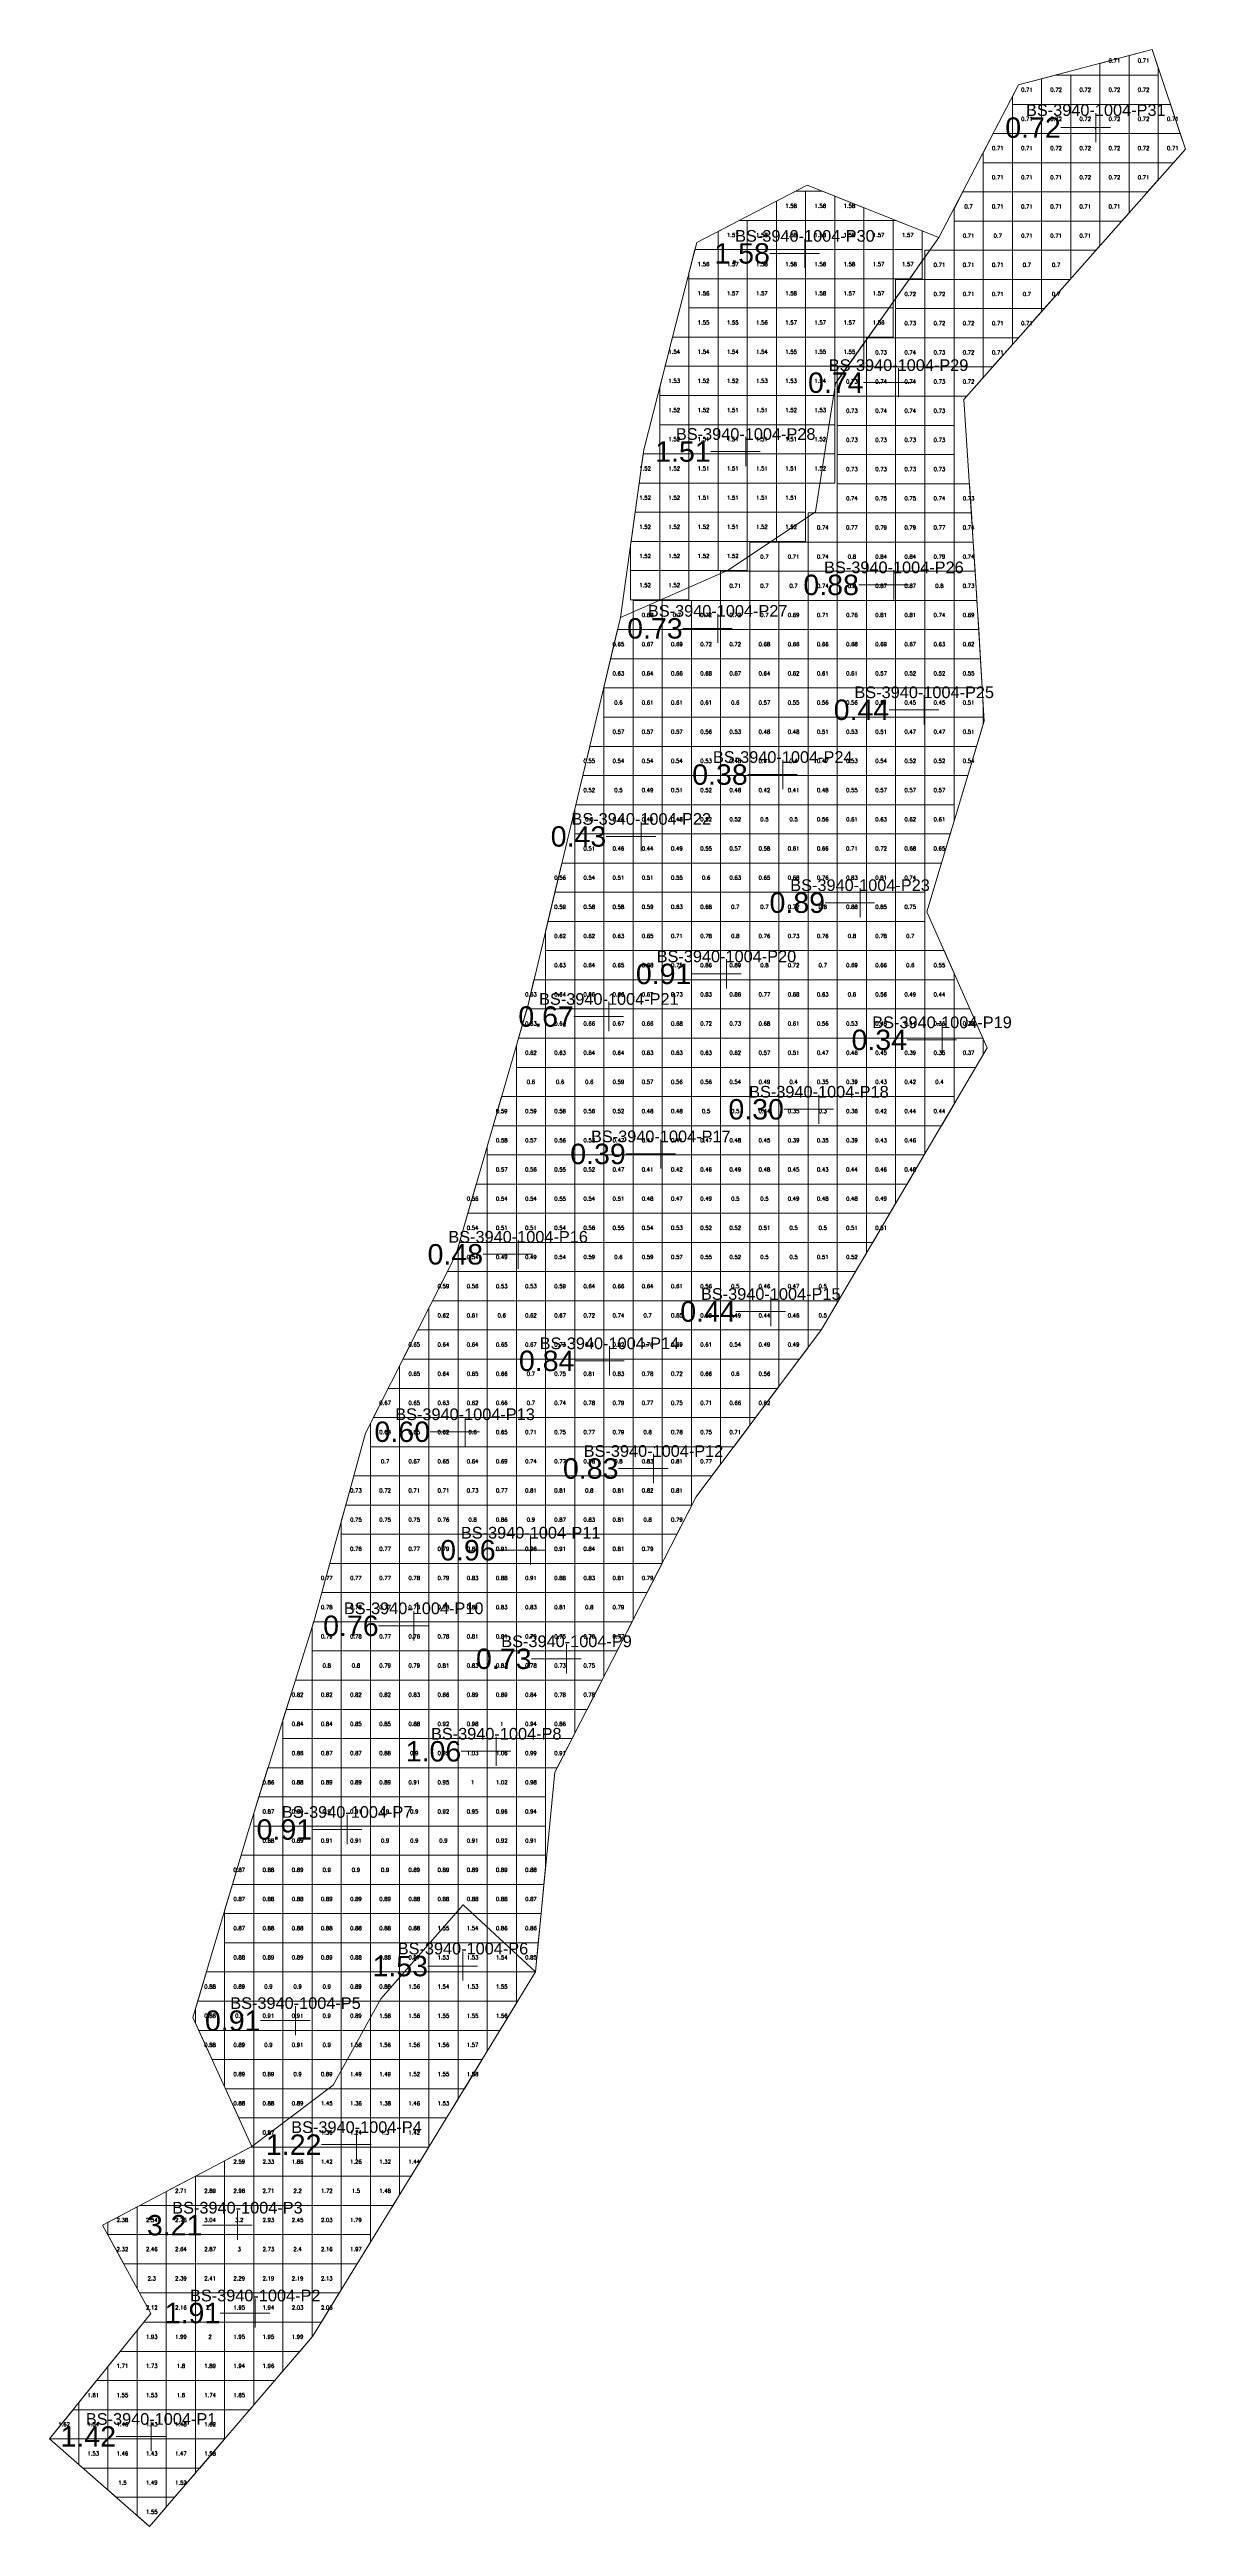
# Model space of a CAD drawing. Header units: inches. Extents: x 470001 to 470123, y 4349638 to 4349734.
# Drawn here: x 470083.9 to 470122.8, y 4349649 to 4349733.9 of the extents above; entities that cross this region are included whole.
import ezdxf
from ezdxf.enums import TextEntityAlignment as Align

# ---------------------------------------------------------------- set-up
doc = ezdxf.new("R2010")
doc.units = ezdxf.units.IN
doc.header["$MEASUREMENT"] = 0
for name, color, linetype, lineweight in [('1.500-3.000', 7, 'Continuous', 0), ('点', 7, 'Continuous', 0), ('爆区方格网', 7, 'Continuous', 0), ('线条', 7, 'Continuous', 0), ('钻孔', 7, 'Continuous', 0)]:
    doc.layers.add(name, color=color, linetype=linetype, lineweight=lineweight)
doc.styles.add('3dmine_textStyle_1', font='txt.shx', dxfattribs={"height": 1, "bigfont": 'gbcbig.shx'})
doc.styles.add('3dmine_textStyle_2', font='arial.ttf', dxfattribs={"height": 1})

msp = doc.modelspace()

# ---------------------------------------------------------------- hatches: boundary and pattern name
at = {"layer": '钻孔', "linetype": 'Continuous', "lineweight": 0, "true_color": 0x00ffff, "extrusion": (0, 1, 0)}
for points in [[(-470120.75, 3929.63), (-470119.75, 3929.63), (-470119.75, 3940.63), (-470120.75, 3940.63)], [(-470113.99, 3929.84), (-470112.99, 3929.84), (-470112.99, 3940.84), (-470113.99, 3940.84)], [(-470113.83, 3929.73), (-470112.83, 3929.73), (-470112.83, 3940.73), (-470113.83, 3940.73)], [(-470107.79, 3929.74), (-470106.79, 3929.74), (-470106.79, 3940.74), (-470107.79, 3940.74)], [(-470112.67, 3930.47), (-470111.67, 3930.47), (-470111.67, 3940.47), (-470112.67, 3940.47)], [(-470108.09, 3929.62), (-470107.09, 3929.62), (-470107.09, 3940.62), (-470108.09, 3940.62)], [(-470104.06, 3929.99), (-470103.06, 3929.99), (-470103.06, 3940.99), (-470104.06, 3940.99)], [(-470104.08, 3929.56), (-470103.08, 3929.56), (-470103.08, 3940.56), (-470104.08, 3940.56)], [(-470099.13, 3929.83), (-470098.13, 3929.83), (-470098.13, 3940.83), (-470099.13, 3940.83)], [(-470105.59, 3929.76), (-470104.59, 3929.76), (-470104.59, 3940.76), (-470105.59, 3940.76)], [(-470101.38, 3929.89), (-470100.38, 3929.89), (-470100.38, 3940.89), (-470101.38, 3940.89)], [(-470097.37, 3929.96), (-470096.37, 3929.96), (-470096.37, 3940.96), (-470097.37, 3940.96)], [(-470102.61, 3930.41), (-470101.61, 3930.41), (-470101.61, 3941.41), (-470102.61, 3941.41)], [(-470095.09, 3929.84), (-470094.09, 3929.84), (-470094.09, 3940.84), (-470095.09, 3940.84)], [(-470093.32, 3930.26), (-470092.32, 3930.26), (-470092.32, 3940.26), (-470093.32, 3940.26)]]:
    msp.add_hatch(color=4, dxfattribs=at).paths.add_polyline_path(points, flags=0)
at = {"layer": '钻孔', "linetype": 'Continuous', "lineweight": 0, "true_color": 0xff0000, "extrusion": (0, 1, 0)}
for points in [[(-470110.78, 3930.12), (-470109.78, 3930.12), (-470109.78, 3941.12), (-470110.78, 3941.12)], [(-470108.75, 3929.72), (-470107.75, 3929.72), (-470107.75, 3940.72), (-470108.75, 3940.72)], [(-470099.06, 3930.3), (-470098.06, 3930.3), (-470098.06, 3940.3), (-470099.06, 3940.3)], [(-470091.94, 3930.19), (-470090.94, 3930.19), (-470090.94, 3940.19), (-470091.94, 3940.19)]]:
    msp.add_hatch(color=1, dxfattribs=at).paths.add_polyline_path(points, flags=0)
at = {"layer": '钻孔', "linetype": 'Continuous', "lineweight": 0, "true_color": 0x808080, "extrusion": (0, 1, 0)}
for points in [[(-470114.87, 3929.53), (-470113.87, 3929.53), (-470113.87, 3940.53), (-470114.87, 3940.53)], [(-470110.02, 3930.42), (-470109.02, 3930.42), (-470109.02, 3940.42), (-470110.02, 3940.42)], [(-470105.17, 3929.63), (-470104.17, 3929.63), (-470104.17, 3940.63), (-470105.17, 3940.63)], [(-470115.48, 3930.47), (-470114.48, 3930.47), (-470114.48, 3940.47), (-470115.48, 3940.47)], [(-470111.26, 3930.46), (-470110.26, 3930.46), (-470110.26, 3940.46), (-470111.26, 3940.46)], [(-470105.84, 3930.49), (-470104.84, 3930.49), (-470104.84, 3940.49), (-470105.84, 3940.49)], [(-470100.95, 3929.55), (-470099.95, 3929.55), (-470099.95, 3940.55), (-470100.95, 3940.55)], [(-470109.61, 3929.66), (-470108.61, 3929.66), (-470108.61, 3940.66), (-470109.61, 3940.66)]]:
    msp.add_hatch(color=8, dxfattribs=at).paths.add_polyline_path(points, flags=0)
at = {"layer": '钻孔', "linetype": 'Continuous', "lineweight": 0, "true_color": 0x0000ff, "extrusion": (0, 1, 0)}
for points in [[(-470100.2, 3929.94), (-470099.2, 3929.94), (-470099.2, 3940.94), (-470100.2, 3940.94)], [(-470095.41, 3930.19), (-470094.41, 3930.19), (-470094.41, 3940.19), (-470095.41, 3940.19)], [(-470088.37, 3930.22), (-470087.37, 3930.22), (-470087.37, 3940.22), (-470088.37, 3940.22)]]:
    msp.add_hatch(color=5, dxfattribs=at).paths.add_polyline_path(points, flags=0)
at = {"layer": '钻孔', "linetype": 'Continuous', "lineweight": 0, "true_color": 0xffff00, "extrusion": (0, 1, 0)}
msp.add_hatch(color=2, dxfattribs=at).paths.add_polyline_path([(-470091.33, 3930.16), (-470090.33, 3930.16), (-470090.33, 3940.16), (-470091.33, 3940.16)], flags=0)

# ---------------------------------------------------------------- linework, layer by layer
at = {"color": 4, "linetype": 'Continuous', "lineweight": 0, "true_color": 0x00ffff, "elevation": 1971.02}
msp.add_lwpolyline([(470090.823, 4349662.009), (470088.803, 4349666.427), (470090.728, 4349672.913), (470092.958, 4349680.036), (470094.717, 4349686.447), (470097.817, 4349692.565), (470100.278, 4349701.085), (470103.459, 4349714.397), (470107.154, 4349716.026), (470110.138, 4349718.026), (470110.826, 4349722.422), (470114.373, 4349727.421), (470117.104, 4349732.651), (470121.68, 4349733.865), (470122.824, 4349730.456), (470115.23, 4349721.877), (470115.654, 4349715.406), (470115.919, 4349710.845), (470113.957, 4349704.321), (470116.025, 4349699.654), (470110.352, 4349690.002), (470106.057, 4349684.275), (470101.206, 4349674.834), (470100.543, 4349667.995), (470098.071, 4349670.29), (470095.247, 4349667.068), (470093.614, 4349664.11), (470090.823, 4349662.009), (470090.823, 4349662.009)], dxfattribs=at)
at = {"color": 7, "linetype": 'Continuous', "lineweight": 0, "elevation": 1971.02}
msp.add_lwpolyline([(470119.719, 4349731.204), (470119.742, 4349731.134)], dxfattribs=at)
at = {"color": 1, "linetype": 'Continuous', "lineweight": 0, "true_color": 0xff0000, "elevation": 1971.02}
msp.add_lwpolyline([(470087.319, 4349648.986), (470083.889, 4349651.991), (470087.36, 4349656.288), (470085.709, 4349659.311), (470090.823, 4349662.009), (470093.614, 4349664.11), (470095.247, 4349667.068), (470098.071, 4349670.29), (470100.543, 4349667.995), (470096.438, 4349661.24), (470092.908, 4349655.501), (470087.319, 4349648.986), (470087.319, 4349648.986)], dxfattribs=at)
at = {"layer": '1.500-3.000', "color": 1, "linetype": 'Continuous', "lineweight": 0, "true_color": 0xff0000}
msp.add_lwpolyline([(470114.373, 4349727.421), (470111.088, 4349722.791), (470110.826, 4349722.422), (470110.138, 4349718.026), (470107.154, 4349716.026), (470103.459, 4349714.397), (470104.254, 4349720.146), (470105.369, 4349724.5), (470106.074, 4349727.256), (470109.856, 4349729.218), (470114.373, 4349727.421)], dxfattribs=at)
at = {"layer": '点', "color": 138, "linetype": 'Continuous', "lineweight": 0, "true_color": 0x004c4c}
for points, elevation in [([(470119.75, 4349730.69), (470119.75, 4349731.69)], 3940.63), ([(470120.25, 4349731.19), (470119.25, 4349731.19)], 3940.63), ([(470109.78, 4349726.38), (470109.78, 4349727.38)], 3941.12), ([(470110.28, 4349726.88), (470109.28, 4349726.88)], 3941.12), ([(470113.49, 4349722.45), (470112.49, 4349722.45)], 3940.84), ([(470112.99, 4349721.95), (470112.99, 4349722.95)], 3940.84), ([(470107.75, 4349719.59), (470107.75, 4349720.59)], 3940.72), ([(470108.25, 4349720.09), (470107.25, 4349720.09)], 3940.72), ([(470113.33, 4349715.52), (470112.33, 4349715.52)], 3940.73), ([(470112.83, 4349715.02), (470112.83, 4349716.02)], 3940.73), ([(470107.29, 4349714.03), (470106.29, 4349714.03)], 3940.74), ([(470106.79, 4349713.53), (470106.79, 4349714.53)], 3940.74), ([(470114.37, 4349711.24), (470113.37, 4349711.24)], 3940.53), ([(470113.87, 4349710.74), (470113.87, 4349711.74)], 3940.53), ([(470109.02, 4349708.52), (470109.02, 4349709.52)], 3940.42), ([(470109.52, 4349709.02), (470108.52, 4349709.02)], 3940.42), ([(470104.17, 4349706.4), (470104.17, 4349707.4)], 3940.63), ([(470104.67, 4349706.9), (470103.67, 4349706.9)], 3940.63), ([(470112.17, 4349704.63), (470111.17, 4349704.63)], 3940.47), ([(470111.67, 4349704.13), (470111.67, 4349705.13)], 3940.47), ([(470107.59, 4349702.19), (470106.59, 4349702.19)], 3940.62), ([(470107.09, 4349701.69), (470107.09, 4349702.69)], 3940.62), ([(470103.06, 4349700.23), (470103.06, 4349701.23)], 3940.99), ([(470103.56, 4349700.73), (470102.56, 4349700.73)], 3940.99), ([(470114.48, 4349699.43), (470114.48, 4349700.43)], 3940.47), ([(470114.98, 4349699.93), (470113.98, 4349699.93)], 3940.47), ([(470110.26, 4349697.05), (470110.26, 4349698.05)], 3940.46), ([(470110.76, 4349697.55), (470109.76, 4349697.55)], 3940.46), ([(470105.34, 4349696.02), (470104.34, 4349696.02)], 3940.49), ([(470104.84, 4349695.52), (470104.84, 4349696.52)], 3940.49), ([(470100.45, 4349692.58), (470099.45, 4349692.58)], 3940.55), ([(470099.95, 4349692.08), (470099.95, 4349693.08)], 3940.55), ([(470108.61, 4349690.12), (470108.61, 4349691.12)], 3940.66), ([(470109.11, 4349690.62), (470108.11, 4349690.62)], 3940.66), ([(470103.08, 4349688.43), (470103.08, 4349689.43)], 3940.56), ([(470103.58, 4349688.93), (470102.58, 4349688.93)], 3940.56), ([(470098.13, 4349686), (470098.13, 4349687)], 3940.83), ([(470098.63, 4349686.5), (470097.63, 4349686.5)], 3940.83), ([(470105.09, 4349685.24), (470104.09, 4349685.24)], 3940.76), ([(470104.59, 4349684.74), (470104.59, 4349685.74)], 3940.76), ([(470100.88, 4349682.44), (470099.88, 4349682.44)], 3940.89), ([(470100.38, 4349681.94), (470100.38, 4349682.94)], 3940.89), ([(470096.87, 4349679.85), (470095.87, 4349679.85)], 3940.96), ([(470096.37, 4349679.35), (470096.37, 4349680.35)], 3940.96), ([(470101.61, 4349678.22), (470101.61, 4349679.22)], 3941.41), ([(470102.11, 4349678.72), (470101.11, 4349678.72)], 3941.41), ([(470099.2, 4349675.05), (470099.2, 4349676.05)], 3940.94), ([(470099.7, 4349675.55), (470098.7, 4349675.55)], 3940.94), ([(470094.09, 4349672.37), (470094.09, 4349673.37)], 3940.84), ([(470094.59, 4349672.87), (470093.59, 4349672.87)], 3940.84), ([(470098.56, 4349668.19), (470097.56, 4349668.19)], 3940.3), ([(470098.06, 4349667.69), (470098.06, 4349668.69)], 3940.3), ([(470092.82, 4349666.32), (470091.82, 4349666.32)], 3940.26), ([(470092.32, 4349665.82), (470092.32, 4349666.82)], 3940.26), ([(470094.91, 4349662.07), (470093.91, 4349662.07)], 3940.19), ([(470094.41, 4349661.57), (470094.41, 4349662.57)], 3940.19), ([(470090.33, 4349658.81), (470090.33, 4349659.81)], 3940.16), ([(470090.83, 4349659.31), (470089.83, 4349659.31)], 3940.16), ([(470091.44, 4349656.3), (470090.44, 4349656.3)], 3940.19), ([(470090.94, 4349655.8), (470090.94, 4349656.8)], 3940.19), ([(470087.87, 4349652.07), (470086.87, 4349652.07)], 3940.22), ([(470087.37, 4349651.57), (470087.37, 4349652.57)], 3940.22)]:
    msp.add_lwpolyline(points, dxfattribs=dict(at, elevation=elevation))
at = {"layer": '爆区方格网', "color": 4, "linetype": 'Continuous', "lineweight": 0, "true_color": 0x00ffff, "elevation": 3941.41}
for points in [[(470120.89, 4349732.987), (470119.89, 4349732.987), (470119.89, 4349733.39), (470120.89, 4349733.656), (470120.89, 4349732.987)], [(470121.89, 4349733.239), (470121.89, 4349732.987), (470120.89, 4349732.987), (470120.89, 4349733.656), (470121.68, 4349733.865), (470121.89, 4349733.239)], [(470117.89, 4349731.987), (470116.89, 4349731.987), (470116.89, 4349732.241), (470117.104, 4349732.651), (470117.89, 4349732.86), (470117.89, 4349731.987)], [(470118.89, 4349731.987), (470117.89, 4349731.987), (470117.89, 4349732.86), (470118.371, 4349732.987), (470118.89, 4349732.987), (470118.89, 4349731.987)], [(470119.89, 4349731.987), (470118.89, 4349731.987), (470118.89, 4349732.987), (470119.89, 4349732.987), (470119.89, 4349731.987)], [(470120.89, 4349731.987), (470119.89, 4349731.987), (470119.89, 4349732.987), (470120.89, 4349732.987), (470120.89, 4349731.987)], [(470121.89, 4349731.987), (470120.89, 4349731.987), (470120.89, 4349732.987), (470121.89, 4349732.987), (470121.89, 4349731.987)], [(470117.89, 4349730.987), (470116.89, 4349730.987), (470116.89, 4349731.987), (470117.89, 4349731.987), (470117.89, 4349730.987)], [(470118.89, 4349730.987), (470117.89, 4349730.987), (470117.89, 4349731.987), (470118.89, 4349731.987), (470118.89, 4349730.987)], [(470119.89, 4349730.987), (470118.89, 4349730.987), (470118.89, 4349731.987), (470119.89, 4349731.987), (470119.89, 4349730.987)], [(470120.89, 4349730.987), (470119.89, 4349730.987), (470119.89, 4349731.987), (470120.89, 4349731.987), (470120.89, 4349730.987)], [(470121.89, 4349730.987), (470120.89, 4349730.987), (470120.89, 4349731.987), (470121.89, 4349731.987), (470121.89, 4349730.987)], [(470122.645, 4349730.987), (470121.89, 4349730.987), (470121.89, 4349731.987), (470122.31, 4349731.987), (470122.645, 4349730.987)], [(470116.89, 4349729.987), (470115.89, 4349729.987), (470115.89, 4349730.326), (470116.235, 4349730.987), (470116.89, 4349730.987), (470116.89, 4349729.987)], [(470117.89, 4349729.987), (470116.89, 4349729.987), (470116.89, 4349730.987), (470117.89, 4349730.987), (470117.89, 4349729.987)], [(470118.89, 4349729.987), (470117.89, 4349729.987), (470117.89, 4349730.987), (470118.89, 4349730.987), (470118.89, 4349729.987)], [(470119.89, 4349729.987), (470118.89, 4349729.987), (470118.89, 4349730.987), (470119.89, 4349730.987), (470119.89, 4349729.987)], [(470120.89, 4349729.987), (470119.89, 4349729.987), (470119.89, 4349730.987), (470120.89, 4349730.987), (470120.89, 4349729.987)], [(470121.89, 4349729.987), (470120.89, 4349729.987), (470120.89, 4349730.987), (470121.89, 4349730.987), (470121.89, 4349729.987)], [(470122.824, 4349730.456), (470122.409, 4349729.987), (470121.89, 4349729.987), (470121.89, 4349730.987), (470122.645, 4349730.987), (470122.824, 4349730.456)], [(470116.89, 4349728.987), (470115.89, 4349728.987), (470115.89, 4349729.987), (470116.89, 4349729.987), (470116.89, 4349728.987)], [(470117.89, 4349728.987), (470116.89, 4349728.987), (470116.89, 4349729.987), (470117.89, 4349729.987), (470117.89, 4349728.987)], [(470118.89, 4349728.987), (470117.89, 4349728.987), (470117.89, 4349729.987), (470118.89, 4349729.987), (470118.89, 4349728.987)], [(470119.89, 4349728.987), (470118.89, 4349728.987), (470118.89, 4349729.987), (470119.89, 4349729.987), (470119.89, 4349728.987)], [(470120.89, 4349728.987), (470119.89, 4349728.987), (470119.89, 4349729.987), (470120.89, 4349729.987), (470120.89, 4349728.987)], [(470121.89, 4349729.401), (470121.524, 4349728.987), (470120.89, 4349728.987), (470120.89, 4349729.987), (470121.89, 4349729.987), (470121.89, 4349729.401)], [(470115.89, 4349727.987), (470114.89, 4349727.987), (470114.89, 4349728.411), (470115.191, 4349728.987), (470115.89, 4349728.987), (470115.89, 4349727.987)], [(470116.89, 4349727.987), (470115.89, 4349727.987), (470115.89, 4349728.987), (470116.89, 4349728.987), (470116.89, 4349727.987)], [(470117.89, 4349727.987), (470116.89, 4349727.987), (470116.89, 4349728.987), (470117.89, 4349728.987), (470117.89, 4349727.987)], [(470118.89, 4349727.987), (470117.89, 4349727.987), (470117.89, 4349728.987), (470118.89, 4349728.987), (470118.89, 4349727.987)], [(470119.89, 4349727.987), (470118.89, 4349727.987), (470118.89, 4349728.987), (470119.89, 4349728.987), (470119.89, 4349727.987)], [(470120.89, 4349728.272), (470120.638, 4349727.987), (470119.89, 4349727.987), (470119.89, 4349728.987), (470120.89, 4349728.987), (470120.89, 4349728.272)], [(470115.89, 4349726.987), (470114.89, 4349726.987), (470114.89, 4349727.987), (470115.89, 4349727.987), (470115.89, 4349726.987)], [(470116.89, 4349726.987), (470115.89, 4349726.987), (470115.89, 4349727.987), (470116.89, 4349727.987), (470116.89, 4349726.987)], [(470117.89, 4349726.987), (470116.89, 4349726.987), (470116.89, 4349727.987), (470117.89, 4349727.987), (470117.89, 4349726.987)], [(470118.89, 4349726.987), (470117.89, 4349726.987), (470117.89, 4349727.987), (470118.89, 4349727.987), (470118.89, 4349726.987)], [(470119.89, 4349727.142), (470119.753, 4349726.987), (470118.89, 4349726.987), (470118.89, 4349727.987), (470119.89, 4349727.987), (470119.89, 4349727.142)], [(470113.89, 4349726.74), (470113.89, 4349726.987), (470114.066, 4349726.987), (470113.89, 4349726.74)], [(470114.89, 4349725.987), (470113.89, 4349725.987), (470113.89, 4349726.74), (470114.066, 4349726.987), (470114.89, 4349726.987), (470114.89, 4349725.987)], [(470115.89, 4349725.987), (470114.89, 4349725.987), (470114.89, 4349726.987), (470115.89, 4349726.987), (470115.89, 4349725.987)], [(470116.89, 4349725.987), (470115.89, 4349725.987), (470115.89, 4349726.987), (470116.89, 4349726.987), (470116.89, 4349725.987)], [(470117.89, 4349725.987), (470116.89, 4349725.987), (470116.89, 4349726.987), (470117.89, 4349726.987), (470117.89, 4349725.987)], [(470118.89, 4349726.012), (470118.868, 4349725.987), (470117.89, 4349725.987), (470117.89, 4349726.987), (470118.89, 4349726.987), (470118.89, 4349726.012)], [(470112.89, 4349725.33), (470112.89, 4349725.987), (470113.356, 4349725.987), (470112.89, 4349725.33)], [(470113.89, 4349724.987), (470112.89, 4349724.987), (470112.89, 4349725.33), (470113.356, 4349725.987), (470113.89, 4349725.987), (470113.89, 4349724.987)], [(470114.89, 4349724.987), (470113.89, 4349724.987), (470113.89, 4349725.987), (470114.89, 4349725.987), (470114.89, 4349724.987)], [(470115.89, 4349724.987), (470114.89, 4349724.987), (470114.89, 4349725.987), (470115.89, 4349725.987), (470115.89, 4349724.987)], [(470116.89, 4349724.987), (470115.89, 4349724.987), (470115.89, 4349725.987), (470116.89, 4349725.987), (470116.89, 4349724.987)], [(470117.89, 4349724.987), (470116.89, 4349724.987), (470116.89, 4349725.987), (470117.89, 4349725.987), (470117.89, 4349724.987)], [(470117.983, 4349724.987), (470117.89, 4349724.987), (470117.89, 4349725.987), (470118.868, 4349725.987), (470117.983, 4349724.987)], [(470113.89, 4349723.987), (470112.89, 4349723.987), (470112.89, 4349724.987), (470113.89, 4349724.987), (470113.89, 4349723.987)], [(470114.89, 4349723.987), (470113.89, 4349723.987), (470113.89, 4349724.987), (470114.89, 4349724.987), (470114.89, 4349723.987)], [(470115.89, 4349723.987), (470114.89, 4349723.987), (470114.89, 4349724.987), (470115.89, 4349724.987), (470115.89, 4349723.987)], [(470116.89, 4349723.987), (470115.89, 4349723.987), (470115.89, 4349724.987), (470116.89, 4349724.987), (470116.89, 4349723.987)], [(470117.89, 4349724.883), (470117.098, 4349723.987), (470116.89, 4349723.987), (470116.89, 4349724.987), (470117.89, 4349724.987), (470117.89, 4349724.883)], [(470111.89, 4349723.921), (470111.89, 4349723.987), (470111.937, 4349723.987), (470111.89, 4349723.921)], [(470112.89, 4349722.987), (470111.89, 4349722.987), (470111.89, 4349723.921), (470111.937, 4349723.987), (470112.89, 4349723.987), (470112.89, 4349722.987)], [(470113.89, 4349722.987), (470112.89, 4349722.987), (470112.89, 4349723.987), (470113.89, 4349723.987), (470113.89, 4349722.987)], [(470114.89, 4349722.987), (470113.89, 4349722.987), (470113.89, 4349723.987), (470114.89, 4349723.987), (470114.89, 4349722.987)], [(470115.89, 4349722.987), (470114.89, 4349722.987), (470114.89, 4349723.987), (470115.89, 4349723.987), (470115.89, 4349722.987)], [(470116.89, 4349723.753), (470116.212, 4349722.987), (470115.89, 4349722.987), (470115.89, 4349723.987), (470116.89, 4349723.987), (470116.89, 4349723.753)], [(470110.89, 4349722.511), (470110.89, 4349722.987), (470111.228, 4349722.987), (470110.89, 4349722.511)], [(470111.89, 4349721.987), (470110.89, 4349721.987), (470110.89, 4349722.511), (470111.088, 4349722.791), (470111.228, 4349722.987), (470111.89, 4349722.987), (470111.89, 4349721.987)], [(470112.89, 4349721.987), (470111.89, 4349721.987), (470111.89, 4349722.987), (470112.89, 4349722.987), (470112.89, 4349721.987)], [(470113.89, 4349721.987), (470112.89, 4349721.987), (470112.89, 4349722.987), (470113.89, 4349722.987), (470113.89, 4349721.987)], [(470114.89, 4349721.987), (470113.89, 4349721.987), (470113.89, 4349722.987), (470114.89, 4349722.987), (470114.89, 4349721.987)], [(470115.89, 4349722.623), (470115.327, 4349721.987), (470114.89, 4349721.987), (470114.89, 4349722.987), (470115.89, 4349722.987), (470115.89, 4349722.623)], [(470111.89, 4349720.987), (470110.89, 4349720.987), (470110.89, 4349721.987), (470111.89, 4349721.987), (470111.89, 4349720.987)], [(470112.89, 4349720.987), (470111.89, 4349720.987), (470111.89, 4349721.987), (470112.89, 4349721.987), (470112.89, 4349720.987)], [(470113.89, 4349720.987), (470112.89, 4349720.987), (470112.89, 4349721.987), (470113.89, 4349721.987), (470113.89, 4349720.987)], [(470114.89, 4349720.987), (470113.89, 4349720.987), (470113.89, 4349721.987), (470114.89, 4349721.987), (470114.89, 4349720.987)], [(470111.89, 4349719.987), (470110.89, 4349719.987), (470110.89, 4349720.987), (470111.89, 4349720.987), (470111.89, 4349719.987)], [(470112.89, 4349719.987), (470111.89, 4349719.987), (470111.89, 4349720.987), (470112.89, 4349720.987), (470112.89, 4349719.987)], [(470113.89, 4349719.987), (470112.89, 4349719.987), (470112.89, 4349720.987), (470113.89, 4349720.987), (470113.89, 4349719.987)], [(470114.89, 4349719.987), (470113.89, 4349719.987), (470113.89, 4349720.987), (470114.89, 4349720.987), (470114.89, 4349719.987)], [(470111.89, 4349718.987), (470110.89, 4349718.987), (470110.89, 4349719.987), (470111.89, 4349719.987), (470111.89, 4349718.987)], [(470112.89, 4349718.987), (470111.89, 4349718.987), (470111.89, 4349719.987), (470112.89, 4349719.987), (470112.89, 4349718.987)], [(470113.89, 4349718.987), (470112.89, 4349718.987), (470112.89, 4349719.987), (470113.89, 4349719.987), (470113.89, 4349718.987)], [(470114.89, 4349718.987), (470113.89, 4349718.987), (470113.89, 4349719.987), (470114.89, 4349719.987), (470114.89, 4349718.987)], [(470111.89, 4349717.987), (470110.89, 4349717.987), (470110.89, 4349718.987), (470111.89, 4349718.987), (470111.89, 4349717.987)], [(470112.89, 4349717.987), (470111.89, 4349717.987), (470111.89, 4349718.987), (470112.89, 4349718.987), (470112.89, 4349717.987)], [(470113.89, 4349717.987), (470112.89, 4349717.987), (470112.89, 4349718.987), (470113.89, 4349718.987), (470113.89, 4349717.987)], [(470114.89, 4349717.987), (470113.89, 4349717.987), (470113.89, 4349718.987), (470114.89, 4349718.987), (470114.89, 4349717.987)], [(470115.485, 4349717.987), (470114.89, 4349717.987), (470114.89, 4349718.987), (470115.419, 4349718.987), (470115.485, 4349717.987)], [(470110.89, 4349716.987), (470109.89, 4349716.987), (470109.89, 4349717.987), (470110.89, 4349717.987), (470110.89, 4349716.987)], [(470111.89, 4349716.987), (470110.89, 4349716.987), (470110.89, 4349717.987), (470111.89, 4349717.987), (470111.89, 4349716.987)], [(470112.89, 4349716.987), (470111.89, 4349716.987), (470111.89, 4349717.987), (470112.89, 4349717.987), (470112.89, 4349716.987)], [(470113.89, 4349716.987), (470112.89, 4349716.987), (470112.89, 4349717.987), (470113.89, 4349717.987), (470113.89, 4349716.987)], [(470114.89, 4349716.987), (470113.89, 4349716.987), (470113.89, 4349717.987), (470114.89, 4349717.987), (470114.89, 4349716.987)], [(470115.55, 4349716.987), (470114.89, 4349716.987), (470114.89, 4349717.987), (470115.485, 4349717.987), (470115.55, 4349716.987)], [(470108.89, 4349715.987), (470107.89, 4349715.987), (470107.89, 4349716.987), (470108.89, 4349716.987), (470108.89, 4349715.987)], [(470109.89, 4349715.987), (470108.89, 4349715.987), (470108.89, 4349716.987), (470109.89, 4349716.987), (470109.89, 4349715.987)], [(470110.89, 4349715.987), (470109.89, 4349715.987), (470109.89, 4349716.987), (470110.89, 4349716.987), (470110.89, 4349715.987)], [(470111.89, 4349715.987), (470110.89, 4349715.987), (470110.89, 4349716.987), (470111.89, 4349716.987), (470111.89, 4349715.987)], [(470112.89, 4349715.987), (470111.89, 4349715.987), (470111.89, 4349716.987), (470112.89, 4349716.987), (470112.89, 4349715.987)], [(470113.89, 4349715.987), (470112.89, 4349715.987), (470112.89, 4349716.987), (470113.89, 4349716.987), (470113.89, 4349715.987)], [(470114.89, 4349715.987), (470113.89, 4349715.987), (470113.89, 4349716.987), (470114.89, 4349716.987), (470114.89, 4349715.987)], [(470115.616, 4349715.987), (470114.89, 4349715.987), (470114.89, 4349716.987), (470115.55, 4349716.987), (470115.616, 4349715.987)], [(470107.89, 4349714.987), (470106.89, 4349714.987), (470106.89, 4349715.987), (470107.89, 4349715.987), (470107.89, 4349714.987)], [(470108.89, 4349714.987), (470107.89, 4349714.987), (470107.89, 4349715.987), (470108.89, 4349715.987), (470108.89, 4349714.987)], [(470109.89, 4349714.987), (470108.89, 4349714.987), (470108.89, 4349715.987), (470109.89, 4349715.987), (470109.89, 4349714.987)], [(470110.89, 4349714.987), (470109.89, 4349714.987), (470109.89, 4349715.987), (470110.89, 4349715.987), (470110.89, 4349714.987)], [(470111.89, 4349714.987), (470110.89, 4349714.987), (470110.89, 4349715.987), (470111.89, 4349715.987), (470111.89, 4349714.987)], [(470112.89, 4349714.987), (470111.89, 4349714.987), (470111.89, 4349715.987), (470112.89, 4349715.987), (470112.89, 4349714.987)], [(470113.89, 4349714.987), (470112.89, 4349714.987), (470112.89, 4349715.987), (470113.89, 4349715.987), (470113.89, 4349714.987)], [(470114.89, 4349714.987), (470113.89, 4349714.987), (470113.89, 4349715.987), (470114.89, 4349715.987), (470114.89, 4349714.987)], [(470115.654, 4349715.406), (470115.678, 4349714.987), (470114.89, 4349714.987), (470114.89, 4349715.987), (470115.616, 4349715.987), (470115.654, 4349715.406)], [(470104.89, 4349713.987), (470103.89, 4349713.987), (470103.89, 4349714.987), (470104.89, 4349714.987), (470104.89, 4349713.987)], [(470105.89, 4349713.987), (470104.89, 4349713.987), (470104.89, 4349714.987), (470105.89, 4349714.987), (470105.89, 4349713.987)], [(470106.89, 4349713.987), (470105.89, 4349713.987), (470105.89, 4349714.987), (470106.89, 4349714.987), (470106.89, 4349713.987)], [(470107.89, 4349713.987), (470106.89, 4349713.987), (470106.89, 4349714.987), (470107.89, 4349714.987), (470107.89, 4349713.987)], [(470108.89, 4349713.987), (470107.89, 4349713.987), (470107.89, 4349714.987), (470108.89, 4349714.987), (470108.89, 4349713.987)], [(470109.89, 4349713.987), (470108.89, 4349713.987), (470108.89, 4349714.987), (470109.89, 4349714.987), (470109.89, 4349713.987)], [(470110.89, 4349713.987), (470109.89, 4349713.987), (470109.89, 4349714.987), (470110.89, 4349714.987), (470110.89, 4349713.987)], [(470111.89, 4349713.987), (470110.89, 4349713.987), (470110.89, 4349714.987), (470111.89, 4349714.987), (470111.89, 4349713.987)], [(470112.89, 4349713.987), (470111.89, 4349713.987), (470111.89, 4349714.987), (470112.89, 4349714.987), (470112.89, 4349713.987)], [(470113.89, 4349713.987), (470112.89, 4349713.987), (470112.89, 4349714.987), (470113.89, 4349714.987), (470113.89, 4349713.987)], [(470114.89, 4349713.987), (470113.89, 4349713.987), (470113.89, 4349714.987), (470114.89, 4349714.987), (470114.89, 4349713.987)], [(470115.736, 4349713.987), (470114.89, 4349713.987), (470114.89, 4349714.987), (470115.678, 4349714.987), (470115.736, 4349713.987)], [(470103.89, 4349712.987), (470103.122, 4349712.987), (470103.361, 4349713.987), (470103.89, 4349713.987), (470103.89, 4349712.987)], [(470104.89, 4349712.987), (470103.89, 4349712.987), (470103.89, 4349713.987), (470104.89, 4349713.987), (470104.89, 4349712.987)], [(470105.89, 4349712.987), (470104.89, 4349712.987), (470104.89, 4349713.987), (470105.89, 4349713.987), (470105.89, 4349712.987)], [(470106.89, 4349712.987), (470105.89, 4349712.987), (470105.89, 4349713.987), (470106.89, 4349713.987), (470106.89, 4349712.987)], [(470107.89, 4349712.987), (470106.89, 4349712.987), (470106.89, 4349713.987), (470107.89, 4349713.987), (470107.89, 4349712.987)], [(470108.89, 4349712.987), (470107.89, 4349712.987), (470107.89, 4349713.987), (470108.89, 4349713.987), (470108.89, 4349712.987)], [(470109.89, 4349712.987), (470108.89, 4349712.987), (470108.89, 4349713.987), (470109.89, 4349713.987), (470109.89, 4349712.987)], [(470110.89, 4349712.987), (470109.89, 4349712.987), (470109.89, 4349713.987), (470110.89, 4349713.987), (470110.89, 4349712.987)], [(470111.89, 4349712.987), (470110.89, 4349712.987), (470110.89, 4349713.987), (470111.89, 4349713.987), (470111.89, 4349712.987)], [(470112.89, 4349712.987), (470111.89, 4349712.987), (470111.89, 4349713.987), (470112.89, 4349713.987), (470112.89, 4349712.987)], [(470113.89, 4349712.987), (470112.89, 4349712.987), (470112.89, 4349713.987), (470113.89, 4349713.987), (470113.89, 4349712.987)], [(470114.89, 4349712.987), (470113.89, 4349712.987), (470113.89, 4349713.987), (470114.89, 4349713.987), (470114.89, 4349712.987)], [(470115.794, 4349712.987), (470114.89, 4349712.987), (470114.89, 4349713.987), (470115.736, 4349713.987), (470115.794, 4349712.987)], [(470103.89, 4349711.987), (470102.89, 4349711.987), (470102.89, 4349712.015), (470103.122, 4349712.987), (470103.89, 4349712.987), (470103.89, 4349711.987)], [(470104.89, 4349711.987), (470103.89, 4349711.987), (470103.89, 4349712.987), (470104.89, 4349712.987), (470104.89, 4349711.987)], [(470105.89, 4349711.987), (470104.89, 4349711.987), (470104.89, 4349712.987), (470105.89, 4349712.987), (470105.89, 4349711.987)], [(470106.89, 4349711.987), (470105.89, 4349711.987), (470105.89, 4349712.987), (470106.89, 4349712.987), (470106.89, 4349711.987)], [(470107.89, 4349711.987), (470106.89, 4349711.987), (470106.89, 4349712.987), (470107.89, 4349712.987), (470107.89, 4349711.987)], [(470108.89, 4349711.987), (470107.89, 4349711.987), (470107.89, 4349712.987), (470108.89, 4349712.987), (470108.89, 4349711.987)], [(470109.89, 4349711.987), (470108.89, 4349711.987), (470108.89, 4349712.987), (470109.89, 4349712.987), (470109.89, 4349711.987)], [(470110.89, 4349711.987), (470109.89, 4349711.987), (470109.89, 4349712.987), (470110.89, 4349712.987), (470110.89, 4349711.987)], [(470111.89, 4349711.987), (470110.89, 4349711.987), (470110.89, 4349712.987), (470111.89, 4349712.987), (470111.89, 4349711.987)], [(470112.89, 4349711.987), (470111.89, 4349711.987), (470111.89, 4349712.987), (470112.89, 4349712.987), (470112.89, 4349711.987)], [(470113.89, 4349711.987), (470112.89, 4349711.987), (470112.89, 4349712.987), (470113.89, 4349712.987), (470113.89, 4349711.987)], [(470114.89, 4349711.987), (470113.89, 4349711.987), (470113.89, 4349712.987), (470114.89, 4349712.987), (470114.89, 4349711.987)], [(470115.852, 4349711.987), (470114.89, 4349711.987), (470114.89, 4349712.987), (470115.794, 4349712.987), (470115.852, 4349711.987)], [(470103.89, 4349710.987), (470102.89, 4349710.987), (470102.89, 4349711.987), (470103.89, 4349711.987), (470103.89, 4349710.987)], [(470104.89, 4349710.987), (470103.89, 4349710.987), (470103.89, 4349711.987), (470104.89, 4349711.987), (470104.89, 4349710.987)], [(470105.89, 4349710.987), (470104.89, 4349710.987), (470104.89, 4349711.987), (470105.89, 4349711.987), (470105.89, 4349710.987)], [(470106.89, 4349710.987), (470105.89, 4349710.987), (470105.89, 4349711.987), (470106.89, 4349711.987), (470106.89, 4349710.987)], [(470107.89, 4349710.987), (470106.89, 4349710.987), (470106.89, 4349711.987), (470107.89, 4349711.987), (470107.89, 4349710.987)], [(470108.89, 4349710.987), (470107.89, 4349710.987), (470107.89, 4349711.987), (470108.89, 4349711.987), (470108.89, 4349710.987)], [(470109.89, 4349710.987), (470108.89, 4349710.987), (470108.89, 4349711.987), (470109.89, 4349711.987), (470109.89, 4349710.987)], [(470110.89, 4349710.987), (470109.89, 4349710.987), (470109.89, 4349711.987), (470110.89, 4349711.987), (470110.89, 4349710.987)], [(470111.89, 4349710.987), (470110.89, 4349710.987), (470110.89, 4349711.987), (470111.89, 4349711.987), (470111.89, 4349710.987)], [(470112.89, 4349710.987), (470111.89, 4349710.987), (470111.89, 4349711.987), (470112.89, 4349711.987), (470112.89, 4349710.987)], [(470113.89, 4349710.987), (470112.89, 4349710.987), (470112.89, 4349711.987), (470113.89, 4349711.987), (470113.89, 4349710.987)], [(470114.89, 4349710.987), (470113.89, 4349710.987), (470113.89, 4349711.987), (470114.89, 4349711.987), (470114.89, 4349710.987)], [(470115.89, 4349711.34), (470115.89, 4349710.987), (470114.89, 4349710.987), (470114.89, 4349711.987), (470115.852, 4349711.987), (470115.89, 4349711.34)], [(470103.89, 4349709.987), (470102.89, 4349709.987), (470102.89, 4349710.987), (470103.89, 4349710.987), (470103.89, 4349709.987)], [(470104.89, 4349709.987), (470103.89, 4349709.987), (470103.89, 4349710.987), (470104.89, 4349710.987), (470104.89, 4349709.987)], [(470105.89, 4349709.987), (470104.89, 4349709.987), (470104.89, 4349710.987), (470105.89, 4349710.987), (470105.89, 4349709.987)], [(470106.89, 4349709.987), (470105.89, 4349709.987), (470105.89, 4349710.987), (470106.89, 4349710.987), (470106.89, 4349709.987)], [(470107.89, 4349709.987), (470106.89, 4349709.987), (470106.89, 4349710.987), (470107.89, 4349710.987), (470107.89, 4349709.987)], [(470108.89, 4349709.987), (470107.89, 4349709.987), (470107.89, 4349710.987), (470108.89, 4349710.987), (470108.89, 4349709.987)], [(470109.89, 4349709.987), (470108.89, 4349709.987), (470108.89, 4349710.987), (470109.89, 4349710.987), (470109.89, 4349709.987)], [(470110.89, 4349709.987), (470109.89, 4349709.987), (470109.89, 4349710.987), (470110.89, 4349710.987), (470110.89, 4349709.987)], [(470111.89, 4349709.987), (470110.89, 4349709.987), (470110.89, 4349710.987), (470111.89, 4349710.987), (470111.89, 4349709.987)], [(470112.89, 4349709.987), (470111.89, 4349709.987), (470111.89, 4349710.987), (470112.89, 4349710.987), (470112.89, 4349709.987)], [(470113.89, 4349709.987), (470112.89, 4349709.987), (470112.89, 4349710.987), (470113.89, 4349710.987), (470113.89, 4349709.987)], [(470114.89, 4349709.987), (470113.89, 4349709.987), (470113.89, 4349710.987), (470114.89, 4349710.987), (470114.89, 4349709.987)], [(470115.89, 4349710.749), (470115.661, 4349709.987), (470114.89, 4349709.987), (470114.89, 4349710.987), (470115.89, 4349710.987), (470115.89, 4349710.749)], [(470102.89, 4349708.987), (470102.167, 4349708.987), (470102.405, 4349709.987), (470102.89, 4349709.987), (470102.89, 4349708.987)], [(470103.89, 4349708.987), (470102.89, 4349708.987), (470102.89, 4349709.987), (470103.89, 4349709.987), (470103.89, 4349708.987)], [(470104.89, 4349708.987), (470103.89, 4349708.987), (470103.89, 4349709.987), (470104.89, 4349709.987), (470104.89, 4349708.987)], [(470105.89, 4349708.987), (470104.89, 4349708.987), (470104.89, 4349709.987), (470105.89, 4349709.987), (470105.89, 4349708.987)], [(470106.89, 4349708.987), (470105.89, 4349708.987), (470105.89, 4349709.987), (470106.89, 4349709.987), (470106.89, 4349708.987)], [(470107.89, 4349708.987), (470106.89, 4349708.987), (470106.89, 4349709.987), (470107.89, 4349709.987), (470107.89, 4349708.987)], [(470108.89, 4349708.987), (470107.89, 4349708.987), (470107.89, 4349709.987), (470108.89, 4349709.987), (470108.89, 4349708.987)], [(470109.89, 4349708.987), (470108.89, 4349708.987), (470108.89, 4349709.987), (470109.89, 4349709.987), (470109.89, 4349708.987)], [(470110.89, 4349708.987), (470109.89, 4349708.987), (470109.89, 4349709.987), (470110.89, 4349709.987), (470110.89, 4349708.987)], [(470111.89, 4349708.987), (470110.89, 4349708.987), (470110.89, 4349709.987), (470111.89, 4349709.987), (470111.89, 4349708.987)], [(470112.89, 4349708.987), (470111.89, 4349708.987), (470111.89, 4349709.987), (470112.89, 4349709.987), (470112.89, 4349708.987)], [(470113.89, 4349708.987), (470112.89, 4349708.987), (470112.89, 4349709.987), (470113.89, 4349709.987), (470113.89, 4349708.987)], [(470114.89, 4349708.987), (470113.89, 4349708.987), (470113.89, 4349709.987), (470114.89, 4349709.987), (470114.89, 4349708.987)], [(470115.36, 4349708.987), (470114.89, 4349708.987), (470114.89, 4349709.987), (470115.661, 4349709.987), (470115.36, 4349708.987)], [(470102.89, 4349707.987), (470101.928, 4349707.987), (470102.167, 4349708.987), (470102.89, 4349708.987), (470102.89, 4349707.987)], [(470103.89, 4349707.987), (470102.89, 4349707.987), (470102.89, 4349708.987), (470103.89, 4349708.987), (470103.89, 4349707.987)], [(470104.89, 4349707.987), (470103.89, 4349707.987), (470103.89, 4349708.987), (470104.89, 4349708.987), (470104.89, 4349707.987)], [(470105.89, 4349707.987), (470104.89, 4349707.987), (470104.89, 4349708.987), (470105.89, 4349708.987), (470105.89, 4349707.987)], [(470106.89, 4349707.987), (470105.89, 4349707.987), (470105.89, 4349708.987), (470106.89, 4349708.987), (470106.89, 4349707.987)], [(470107.89, 4349707.987), (470106.89, 4349707.987), (470106.89, 4349708.987), (470107.89, 4349708.987), (470107.89, 4349707.987)], [(470108.89, 4349707.987), (470107.89, 4349707.987), (470107.89, 4349708.987), (470108.89, 4349708.987), (470108.89, 4349707.987)], [(470109.89, 4349707.987), (470108.89, 4349707.987), (470108.89, 4349708.987), (470109.89, 4349708.987), (470109.89, 4349707.987)], [(470110.89, 4349707.987), (470109.89, 4349707.987), (470109.89, 4349708.987), (470110.89, 4349708.987), (470110.89, 4349707.987)], [(470111.89, 4349707.987), (470110.89, 4349707.987), (470110.89, 4349708.987), (470111.89, 4349708.987), (470111.89, 4349707.987)], [(470112.89, 4349707.987), (470111.89, 4349707.987), (470111.89, 4349708.987), (470112.89, 4349708.987), (470112.89, 4349707.987)], [(470113.89, 4349707.987), (470112.89, 4349707.987), (470112.89, 4349708.987), (470113.89, 4349708.987), (470113.89, 4349707.987)], [(470114.89, 4349707.987), (470113.89, 4349707.987), (470113.89, 4349708.987), (470114.89, 4349708.987), (470114.89, 4349707.987)], [(470102.89, 4349706.987), (470101.89, 4349706.987), (470101.89, 4349707.83), (470101.928, 4349707.987), (470102.89, 4349707.987), (470102.89, 4349706.987)], [(470103.89, 4349706.987), (470102.89, 4349706.987), (470102.89, 4349707.987), (470103.89, 4349707.987), (470103.89, 4349706.987)], [(470104.89, 4349706.987), (470103.89, 4349706.987), (470103.89, 4349707.987), (470104.89, 4349707.987), (470104.89, 4349706.987)], [(470105.89, 4349706.987), (470104.89, 4349706.987), (470104.89, 4349707.987), (470105.89, 4349707.987), (470105.89, 4349706.987)], [(470106.89, 4349706.987), (470105.89, 4349706.987), (470105.89, 4349707.987), (470106.89, 4349707.987), (470106.89, 4349706.987)], [(470107.89, 4349706.987), (470106.89, 4349706.987), (470106.89, 4349707.987), (470107.89, 4349707.987), (470107.89, 4349706.987)], [(470108.89, 4349706.987), (470107.89, 4349706.987), (470107.89, 4349707.987), (470108.89, 4349707.987), (470108.89, 4349706.987)], [(470109.89, 4349706.987), (470108.89, 4349706.987), (470108.89, 4349707.987), (470109.89, 4349707.987), (470109.89, 4349706.987)], [(470110.89, 4349706.987), (470109.89, 4349706.987), (470109.89, 4349707.987), (470110.89, 4349707.987), (470110.89, 4349706.987)], [(470111.89, 4349706.987), (470110.89, 4349706.987), (470110.89, 4349707.987), (470111.89, 4349707.987), (470111.89, 4349706.987)], [(470112.89, 4349706.987), (470111.89, 4349706.987), (470111.89, 4349707.987), (470112.89, 4349707.987), (470112.89, 4349706.987)], [(470113.89, 4349706.987), (470112.89, 4349706.987), (470112.89, 4349707.987), (470113.89, 4349707.987), (470113.89, 4349706.987)], [(470114.89, 4349707.424), (470114.759, 4349706.987), (470113.89, 4349706.987), (470113.89, 4349707.987), (470114.89, 4349707.987), (470114.89, 4349707.424)], [(470102.89, 4349705.987), (470101.89, 4349705.987), (470101.89, 4349706.987), (470102.89, 4349706.987), (470102.89, 4349705.987)], [(470103.89, 4349705.987), (470102.89, 4349705.987), (470102.89, 4349706.987), (470103.89, 4349706.987), (470103.89, 4349705.987)], [(470104.89, 4349705.987), (470103.89, 4349705.987), (470103.89, 4349706.987), (470104.89, 4349706.987), (470104.89, 4349705.987)], [(470105.89, 4349705.987), (470104.89, 4349705.987), (470104.89, 4349706.987), (470105.89, 4349706.987), (470105.89, 4349705.987)], [(470106.89, 4349705.987), (470105.89, 4349705.987), (470105.89, 4349706.987), (470106.89, 4349706.987), (470106.89, 4349705.987)], [(470107.89, 4349705.987), (470106.89, 4349705.987), (470106.89, 4349706.987), (470107.89, 4349706.987), (470107.89, 4349705.987)], [(470108.89, 4349705.987), (470107.89, 4349705.987), (470107.89, 4349706.987), (470108.89, 4349706.987), (470108.89, 4349705.987)], [(470109.89, 4349705.987), (470108.89, 4349705.987), (470108.89, 4349706.987), (470109.89, 4349706.987), (470109.89, 4349705.987)], [(470110.89, 4349705.987), (470109.89, 4349705.987), (470109.89, 4349706.987), (470110.89, 4349706.987), (470110.89, 4349705.987)], [(470111.89, 4349705.987), (470110.89, 4349705.987), (470110.89, 4349706.987), (470111.89, 4349706.987), (470111.89, 4349705.987)], [(470112.89, 4349705.987), (470111.89, 4349705.987), (470111.89, 4349706.987), (470112.89, 4349706.987), (470112.89, 4349705.987)], [(470113.89, 4349705.987), (470112.89, 4349705.987), (470112.89, 4349706.987), (470113.89, 4349706.987), (470113.89, 4349705.987)], [(470114.458, 4349705.987), (470113.89, 4349705.987), (470113.89, 4349706.987), (470114.759, 4349706.987), (470114.458, 4349705.987)], [(470101.89, 4349704.987), (470101.211, 4349704.987), (470101.45, 4349705.987), (470101.89, 4349705.987), (470101.89, 4349704.987)], [(470102.89, 4349704.987), (470101.89, 4349704.987), (470101.89, 4349705.987), (470102.89, 4349705.987), (470102.89, 4349704.987)], [(470103.89, 4349704.987), (470102.89, 4349704.987), (470102.89, 4349705.987), (470103.89, 4349705.987), (470103.89, 4349704.987)], [(470104.89, 4349704.987), (470103.89, 4349704.987), (470103.89, 4349705.987), (470104.89, 4349705.987), (470104.89, 4349704.987)], [(470105.89, 4349704.987), (470104.89, 4349704.987), (470104.89, 4349705.987), (470105.89, 4349705.987), (470105.89, 4349704.987)], [(470106.89, 4349704.987), (470105.89, 4349704.987), (470105.89, 4349705.987), (470106.89, 4349705.987), (470106.89, 4349704.987)], [(470107.89, 4349704.987), (470106.89, 4349704.987), (470106.89, 4349705.987), (470107.89, 4349705.987), (470107.89, 4349704.987)], [(470108.89, 4349704.987), (470107.89, 4349704.987), (470107.89, 4349705.987), (470108.89, 4349705.987), (470108.89, 4349704.987)], [(470109.89, 4349704.987), (470108.89, 4349704.987), (470108.89, 4349705.987), (470109.89, 4349705.987), (470109.89, 4349704.987)], [(470110.89, 4349704.987), (470109.89, 4349704.987), (470109.89, 4349705.987), (470110.89, 4349705.987), (470110.89, 4349704.987)], [(470111.89, 4349704.987), (470110.89, 4349704.987), (470110.89, 4349705.987), (470111.89, 4349705.987), (470111.89, 4349704.987)], [(470112.89, 4349704.987), (470111.89, 4349704.987), (470111.89, 4349705.987), (470112.89, 4349705.987), (470112.89, 4349704.987)], [(470113.89, 4349704.987), (470112.89, 4349704.987), (470112.89, 4349705.987), (470113.89, 4349705.987), (470113.89, 4349704.987)], [(470101.89, 4349703.987), (470100.972, 4349703.987), (470101.211, 4349704.987), (470101.89, 4349704.987), (470101.89, 4349703.987)], [(470102.89, 4349703.987), (470101.89, 4349703.987), (470101.89, 4349704.987), (470102.89, 4349704.987), (470102.89, 4349703.987)], [(470103.89, 4349703.987), (470102.89, 4349703.987), (470102.89, 4349704.987), (470103.89, 4349704.987), (470103.89, 4349703.987)], [(470104.89, 4349703.987), (470103.89, 4349703.987), (470103.89, 4349704.987), (470104.89, 4349704.987), (470104.89, 4349703.987)], [(470105.89, 4349703.987), (470104.89, 4349703.987), (470104.89, 4349704.987), (470105.89, 4349704.987), (470105.89, 4349703.987)], [(470106.89, 4349703.987), (470105.89, 4349703.987), (470105.89, 4349704.987), (470106.89, 4349704.987), (470106.89, 4349703.987)], [(470107.89, 4349703.987), (470106.89, 4349703.987), (470106.89, 4349704.987), (470107.89, 4349704.987), (470107.89, 4349703.987)], [(470108.89, 4349703.987), (470107.89, 4349703.987), (470107.89, 4349704.987), (470108.89, 4349704.987), (470108.89, 4349703.987)], [(470109.89, 4349703.987), (470108.89, 4349703.987), (470108.89, 4349704.987), (470109.89, 4349704.987), (470109.89, 4349703.987)], [(470110.89, 4349703.987), (470109.89, 4349703.987), (470109.89, 4349704.987), (470110.89, 4349704.987), (470110.89, 4349703.987)], [(470111.89, 4349703.987), (470110.89, 4349703.987), (470110.89, 4349704.987), (470111.89, 4349704.987), (470111.89, 4349703.987)], [(470112.89, 4349703.987), (470111.89, 4349703.987), (470111.89, 4349704.987), (470112.89, 4349704.987), (470112.89, 4349703.987)], [(470113.89, 4349703.987), (470112.89, 4349703.987), (470112.89, 4349704.987), (470113.89, 4349704.987), (470113.89, 4349703.987)], [(470101.89, 4349702.987), (470100.89, 4349702.987), (470100.89, 4349703.645), (470100.972, 4349703.987), (470101.89, 4349703.987), (470101.89, 4349702.987)], [(470102.89, 4349702.987), (470101.89, 4349702.987), (470101.89, 4349703.987), (470102.89, 4349703.987), (470102.89, 4349702.987)], [(470103.89, 4349702.987), (470102.89, 4349702.987), (470102.89, 4349703.987), (470103.89, 4349703.987), (470103.89, 4349702.987)], [(470104.89, 4349702.987), (470103.89, 4349702.987), (470103.89, 4349703.987), (470104.89, 4349703.987), (470104.89, 4349702.987)], [(470105.89, 4349702.987), (470104.89, 4349702.987), (470104.89, 4349703.987), (470105.89, 4349703.987), (470105.89, 4349702.987)], [(470106.89, 4349702.987), (470105.89, 4349702.987), (470105.89, 4349703.987), (470106.89, 4349703.987), (470106.89, 4349702.987)], [(470107.89, 4349702.987), (470106.89, 4349702.987), (470106.89, 4349703.987), (470107.89, 4349703.987), (470107.89, 4349702.987)], [(470108.89, 4349702.987), (470107.89, 4349702.987), (470107.89, 4349703.987), (470108.89, 4349703.987), (470108.89, 4349702.987)], [(470109.89, 4349702.987), (470108.89, 4349702.987), (470108.89, 4349703.987), (470109.89, 4349703.987), (470109.89, 4349702.987)], [(470110.89, 4349702.987), (470109.89, 4349702.987), (470109.89, 4349703.987), (470110.89, 4349703.987), (470110.89, 4349702.987)], [(470111.89, 4349702.987), (470110.89, 4349702.987), (470110.89, 4349703.987), (470111.89, 4349703.987), (470111.89, 4349702.987)], [(470112.89, 4349702.987), (470111.89, 4349702.987), (470111.89, 4349703.987), (470112.89, 4349703.987), (470112.89, 4349702.987)], [(470113.89, 4349702.987), (470112.89, 4349702.987), (470112.89, 4349703.987), (470113.89, 4349703.987), (470113.89, 4349702.987)], [(470101.89, 4349701.987), (470100.89, 4349701.987), (470100.89, 4349702.987), (470101.89, 4349702.987), (470101.89, 4349701.987)], [(470102.89, 4349701.987), (470101.89, 4349701.987), (470101.89, 4349702.987), (470102.89, 4349702.987), (470102.89, 4349701.987)], [(470103.89, 4349701.987), (470102.89, 4349701.987), (470102.89, 4349702.987), (470103.89, 4349702.987), (470103.89, 4349701.987)], [(470104.89, 4349701.987), (470103.89, 4349701.987), (470103.89, 4349702.987), (470104.89, 4349702.987), (470104.89, 4349701.987)], [(470105.89, 4349701.987), (470104.89, 4349701.987), (470104.89, 4349702.987), (470105.89, 4349702.987), (470105.89, 4349701.987)], [(470106.89, 4349701.987), (470105.89, 4349701.987), (470105.89, 4349702.987), (470106.89, 4349702.987), (470106.89, 4349701.987)], [(470107.89, 4349701.987), (470106.89, 4349701.987), (470106.89, 4349702.987), (470107.89, 4349702.987), (470107.89, 4349701.987)], [(470108.89, 4349701.987), (470107.89, 4349701.987), (470107.89, 4349702.987), (470108.89, 4349702.987), (470108.89, 4349701.987)], [(470109.89, 4349701.987), (470108.89, 4349701.987), (470108.89, 4349702.987), (470109.89, 4349702.987), (470109.89, 4349701.987)], [(470110.89, 4349701.987), (470109.89, 4349701.987), (470109.89, 4349702.987), (470110.89, 4349702.987), (470110.89, 4349701.987)], [(470111.89, 4349701.987), (470110.89, 4349701.987), (470110.89, 4349702.987), (470111.89, 4349702.987), (470111.89, 4349701.987)], [(470112.89, 4349701.987), (470111.89, 4349701.987), (470111.89, 4349702.987), (470112.89, 4349702.987), (470112.89, 4349701.987)], [(470113.89, 4349701.987), (470112.89, 4349701.987), (470112.89, 4349702.987), (470113.89, 4349702.987), (470113.89, 4349701.987)], [(470114.89, 4349702.216), (470114.89, 4349701.987), (470113.89, 4349701.987), (470113.89, 4349702.987), (470114.548, 4349702.987), (470114.89, 4349702.216)], [(470100.89, 4349700.987), (470100.25, 4349700.987), (470100.278, 4349701.085), (470100.494, 4349701.987), (470100.89, 4349701.987), (470100.89, 4349700.987)], [(470101.89, 4349700.987), (470100.89, 4349700.987), (470100.89, 4349701.987), (470101.89, 4349701.987), (470101.89, 4349700.987)], [(470102.89, 4349700.987), (470101.89, 4349700.987), (470101.89, 4349701.987), (470102.89, 4349701.987), (470102.89, 4349700.987)], [(470103.89, 4349700.987), (470102.89, 4349700.987), (470102.89, 4349701.987), (470103.89, 4349701.987), (470103.89, 4349700.987)], [(470104.89, 4349700.987), (470103.89, 4349700.987), (470103.89, 4349701.987), (470104.89, 4349701.987), (470104.89, 4349700.987)], [(470105.89, 4349700.987), (470104.89, 4349700.987), (470104.89, 4349701.987), (470105.89, 4349701.987), (470105.89, 4349700.987)], [(470106.89, 4349700.987), (470105.89, 4349700.987), (470105.89, 4349701.987), (470106.89, 4349701.987), (470106.89, 4349700.987)], [(470107.89, 4349700.987), (470106.89, 4349700.987), (470106.89, 4349701.987), (470107.89, 4349701.987), (470107.89, 4349700.987)], [(470108.89, 4349700.987), (470107.89, 4349700.987), (470107.89, 4349701.987), (470108.89, 4349701.987), (470108.89, 4349700.987)], [(470109.89, 4349700.987), (470108.89, 4349700.987), (470108.89, 4349701.987), (470109.89, 4349701.987), (470109.89, 4349700.987)], [(470110.89, 4349700.987), (470109.89, 4349700.987), (470109.89, 4349701.987), (470110.89, 4349701.987), (470110.89, 4349700.987)], [(470111.89, 4349700.987), (470110.89, 4349700.987), (470110.89, 4349701.987), (470111.89, 4349701.987), (470111.89, 4349700.987)], [(470112.89, 4349700.987), (470111.89, 4349700.987), (470111.89, 4349701.987), (470112.89, 4349701.987), (470112.89, 4349700.987)], [(470113.89, 4349700.987), (470112.89, 4349700.987), (470112.89, 4349701.987), (470113.89, 4349701.987), (470113.89, 4349700.987)], [(470114.89, 4349700.987), (470113.89, 4349700.987), (470113.89, 4349701.987), (470114.89, 4349701.987), (470114.89, 4349700.987)], [(470100.89, 4349699.987), (470099.961, 4349699.987), (470100.25, 4349700.987), (470100.89, 4349700.987), (470100.89, 4349699.987)], [(470101.89, 4349699.987), (470100.89, 4349699.987), (470100.89, 4349700.987), (470101.89, 4349700.987), (470101.89, 4349699.987)], [(470102.89, 4349699.987), (470101.89, 4349699.987), (470101.89, 4349700.987), (470102.89, 4349700.987), (470102.89, 4349699.987)], [(470103.89, 4349699.987), (470102.89, 4349699.987), (470102.89, 4349700.987), (470103.89, 4349700.987), (470103.89, 4349699.987)], [(470104.89, 4349699.987), (470103.89, 4349699.987), (470103.89, 4349700.987), (470104.89, 4349700.987), (470104.89, 4349699.987)], [(470105.89, 4349699.987), (470104.89, 4349699.987), (470104.89, 4349700.987), (470105.89, 4349700.987), (470105.89, 4349699.987)], [(470106.89, 4349699.987), (470105.89, 4349699.987), (470105.89, 4349700.987), (470106.89, 4349700.987), (470106.89, 4349699.987)], [(470107.89, 4349699.987), (470106.89, 4349699.987), (470106.89, 4349700.987), (470107.89, 4349700.987), (470107.89, 4349699.987)], [(470108.89, 4349699.987), (470107.89, 4349699.987), (470107.89, 4349700.987), (470108.89, 4349700.987), (470108.89, 4349699.987)], [(470109.89, 4349699.987), (470108.89, 4349699.987), (470108.89, 4349700.987), (470109.89, 4349700.987), (470109.89, 4349699.987)], [(470110.89, 4349699.987), (470109.89, 4349699.987), (470109.89, 4349700.987), (470110.89, 4349700.987), (470110.89, 4349699.987)], [(470111.89, 4349699.987), (470110.89, 4349699.987), (470110.89, 4349700.987), (470111.89, 4349700.987), (470111.89, 4349699.987)], [(470112.89, 4349699.987), (470111.89, 4349699.987), (470111.89, 4349700.987), (470112.89, 4349700.987), (470112.89, 4349699.987)], [(470113.89, 4349699.987), (470112.89, 4349699.987), (470112.89, 4349700.987), (470113.89, 4349700.987), (470113.89, 4349699.987)], [(470114.89, 4349699.987), (470113.89, 4349699.987), (470113.89, 4349700.987), (470114.89, 4349700.987), (470114.89, 4349699.987)], [(470115.877, 4349699.987), (470114.89, 4349699.987), (470114.89, 4349700.987), (470115.434, 4349700.987), (470115.877, 4349699.987)], [(470100.89, 4349698.987), (470099.89, 4349698.987), (470099.89, 4349699.741), (470099.961, 4349699.987), (470100.89, 4349699.987), (470100.89, 4349698.987)], [(470101.89, 4349698.987), (470100.89, 4349698.987), (470100.89, 4349699.987), (470101.89, 4349699.987), (470101.89, 4349698.987)], [(470102.89, 4349698.987), (470101.89, 4349698.987), (470101.89, 4349699.987), (470102.89, 4349699.987), (470102.89, 4349698.987)], [(470103.89, 4349698.987), (470102.89, 4349698.987), (470102.89, 4349699.987), (470103.89, 4349699.987), (470103.89, 4349698.987)], [(470104.89, 4349698.987), (470103.89, 4349698.987), (470103.89, 4349699.987), (470104.89, 4349699.987), (470104.89, 4349698.987)], [(470105.89, 4349698.987), (470104.89, 4349698.987), (470104.89, 4349699.987), (470105.89, 4349699.987), (470105.89, 4349698.987)], [(470106.89, 4349698.987), (470105.89, 4349698.987), (470105.89, 4349699.987), (470106.89, 4349699.987), (470106.89, 4349698.987)], [(470107.89, 4349698.987), (470106.89, 4349698.987), (470106.89, 4349699.987), (470107.89, 4349699.987), (470107.89, 4349698.987)], [(470108.89, 4349698.987), (470107.89, 4349698.987), (470107.89, 4349699.987), (470108.89, 4349699.987), (470108.89, 4349698.987)], [(470109.89, 4349698.987), (470108.89, 4349698.987), (470108.89, 4349699.987), (470109.89, 4349699.987), (470109.89, 4349698.987)], [(470110.89, 4349698.987), (470109.89, 4349698.987), (470109.89, 4349699.987), (470110.89, 4349699.987), (470110.89, 4349698.987)], [(470111.89, 4349698.987), (470110.89, 4349698.987), (470110.89, 4349699.987), (470111.89, 4349699.987), (470111.89, 4349698.987)], [(470112.89, 4349698.987), (470111.89, 4349698.987), (470111.89, 4349699.987), (470112.89, 4349699.987), (470112.89, 4349698.987)], [(470113.89, 4349698.987), (470112.89, 4349698.987), (470112.89, 4349699.987), (470113.89, 4349699.987), (470113.89, 4349698.987)], [(470114.89, 4349698.987), (470113.89, 4349698.987), (470113.89, 4349699.987), (470114.89, 4349699.987), (470114.89, 4349698.987)], [(470115.89, 4349699.959), (470115.89, 4349699.425), (470115.633, 4349698.987), (470114.89, 4349698.987), (470114.89, 4349699.987), (470115.877, 4349699.987), (470115.89, 4349699.959)], [(470100.89, 4349697.987), (470099.89, 4349697.987), (470099.89, 4349698.987), (470100.89, 4349698.987), (470100.89, 4349697.987)], [(470101.89, 4349697.987), (470100.89, 4349697.987), (470100.89, 4349698.987), (470101.89, 4349698.987), (470101.89, 4349697.987)], [(470102.89, 4349697.987), (470101.89, 4349697.987), (470101.89, 4349698.987), (470102.89, 4349698.987), (470102.89, 4349697.987)], [(470103.89, 4349697.987), (470102.89, 4349697.987), (470102.89, 4349698.987), (470103.89, 4349698.987), (470103.89, 4349697.987)], [(470104.89, 4349697.987), (470103.89, 4349697.987), (470103.89, 4349698.987), (470104.89, 4349698.987), (470104.89, 4349697.987)], [(470105.89, 4349697.987), (470104.89, 4349697.987), (470104.89, 4349698.987), (470105.89, 4349698.987), (470105.89, 4349697.987)], [(470106.89, 4349697.987), (470105.89, 4349697.987), (470105.89, 4349698.987), (470106.89, 4349698.987), (470106.89, 4349697.987)], [(470107.89, 4349697.987), (470106.89, 4349697.987), (470106.89, 4349698.987), (470107.89, 4349698.987), (470107.89, 4349697.987)], [(470108.89, 4349697.987), (470107.89, 4349697.987), (470107.89, 4349698.987), (470108.89, 4349698.987), (470108.89, 4349697.987)], [(470109.89, 4349697.987), (470108.89, 4349697.987), (470108.89, 4349698.987), (470109.89, 4349698.987), (470109.89, 4349697.987)], [(470110.89, 4349697.987), (470109.89, 4349697.987), (470109.89, 4349698.987), (470110.89, 4349698.987), (470110.89, 4349697.987)], [(470111.89, 4349697.987), (470110.89, 4349697.987), (470110.89, 4349698.987), (470111.89, 4349698.987), (470111.89, 4349697.987)], [(470112.89, 4349697.987), (470111.89, 4349697.987), (470111.89, 4349698.987), (470112.89, 4349698.987), (470112.89, 4349697.987)], [(470113.89, 4349697.987), (470112.89, 4349697.987), (470112.89, 4349698.987), (470113.89, 4349698.987), (470113.89, 4349697.987)], [(470114.89, 4349697.987), (470113.89, 4349697.987), (470113.89, 4349698.987), (470114.89, 4349698.987), (470114.89, 4349697.987)], [(470099.89, 4349696.987), (470099.094, 4349696.987), (470099.383, 4349697.987), (470099.89, 4349697.987), (470099.89, 4349696.987)], [(470100.89, 4349696.987), (470099.89, 4349696.987), (470099.89, 4349697.987), (470100.89, 4349697.987), (470100.89, 4349696.987)], [(470101.89, 4349696.987), (470100.89, 4349696.987), (470100.89, 4349697.987), (470101.89, 4349697.987), (470101.89, 4349696.987)], [(470102.89, 4349696.987), (470101.89, 4349696.987), (470101.89, 4349697.987), (470102.89, 4349697.987), (470102.89, 4349696.987)], [(470103.89, 4349696.987), (470102.89, 4349696.987), (470102.89, 4349697.987), (470103.89, 4349697.987), (470103.89, 4349696.987)], [(470104.89, 4349696.987), (470103.89, 4349696.987), (470103.89, 4349697.987), (470104.89, 4349697.987), (470104.89, 4349696.987)], [(470105.89, 4349696.987), (470104.89, 4349696.987), (470104.89, 4349697.987), (470105.89, 4349697.987), (470105.89, 4349696.987)], [(470106.89, 4349696.987), (470105.89, 4349696.987), (470105.89, 4349697.987), (470106.89, 4349697.987), (470106.89, 4349696.987)], [(470107.89, 4349696.987), (470106.89, 4349696.987), (470106.89, 4349697.987), (470107.89, 4349697.987), (470107.89, 4349696.987)], [(470108.89, 4349696.987), (470107.89, 4349696.987), (470107.89, 4349697.987), (470108.89, 4349697.987), (470108.89, 4349696.987)], [(470109.89, 4349696.987), (470108.89, 4349696.987), (470108.89, 4349697.987), (470109.89, 4349697.987), (470109.89, 4349696.987)], [(470110.89, 4349696.987), (470109.89, 4349696.987), (470109.89, 4349697.987), (470110.89, 4349697.987), (470110.89, 4349696.987)], [(470111.89, 4349696.987), (470110.89, 4349696.987), (470110.89, 4349697.987), (470111.89, 4349697.987), (470111.89, 4349696.987)], [(470112.89, 4349696.987), (470111.89, 4349696.987), (470111.89, 4349697.987), (470112.89, 4349697.987), (470112.89, 4349696.987)], [(470113.89, 4349696.987), (470112.89, 4349696.987), (470112.89, 4349697.987), (470113.89, 4349697.987), (470113.89, 4349696.987)], [(470114.89, 4349697.723), (470114.457, 4349696.987), (470113.89, 4349696.987), (470113.89, 4349697.987), (470114.89, 4349697.987), (470114.89, 4349697.723)], [(470099.89, 4349695.987), (470098.89, 4349695.987), (470098.89, 4349696.28), (470099.094, 4349696.987), (470099.89, 4349696.987), (470099.89, 4349695.987)], [(470100.89, 4349695.987), (470099.89, 4349695.987), (470099.89, 4349696.987), (470100.89, 4349696.987), (470100.89, 4349695.987)], [(470101.89, 4349695.987), (470100.89, 4349695.987), (470100.89, 4349696.987), (470101.89, 4349696.987), (470101.89, 4349695.987)], [(470102.89, 4349695.987), (470101.89, 4349695.987), (470101.89, 4349696.987), (470102.89, 4349696.987), (470102.89, 4349695.987)], [(470103.89, 4349695.987), (470102.89, 4349695.987), (470102.89, 4349696.987), (470103.89, 4349696.987), (470103.89, 4349695.987)], [(470104.89, 4349695.987), (470103.89, 4349695.987), (470103.89, 4349696.987), (470104.89, 4349696.987), (470104.89, 4349695.987)], [(470105.89, 4349695.987), (470104.89, 4349695.987), (470104.89, 4349696.987), (470105.89, 4349696.987), (470105.89, 4349695.987)], [(470106.89, 4349695.987), (470105.89, 4349695.987), (470105.89, 4349696.987), (470106.89, 4349696.987), (470106.89, 4349695.987)], [(470107.89, 4349695.987), (470106.89, 4349695.987), (470106.89, 4349696.987), (470107.89, 4349696.987), (470107.89, 4349695.987)], [(470108.89, 4349695.987), (470107.89, 4349695.987), (470107.89, 4349696.987), (470108.89, 4349696.987), (470108.89, 4349695.987)], [(470109.89, 4349695.987), (470108.89, 4349695.987), (470108.89, 4349696.987), (470109.89, 4349696.987), (470109.89, 4349695.987)], [(470110.89, 4349695.987), (470109.89, 4349695.987), (470109.89, 4349696.987), (470110.89, 4349696.987), (470110.89, 4349695.987)], [(470111.89, 4349695.987), (470110.89, 4349695.987), (470110.89, 4349696.987), (470111.89, 4349696.987), (470111.89, 4349695.987)], [(470112.89, 4349695.987), (470111.89, 4349695.987), (470111.89, 4349696.987), (470112.89, 4349696.987), (470112.89, 4349695.987)], [(470113.89, 4349696.022), (470113.87, 4349695.987), (470112.89, 4349695.987), (470112.89, 4349696.987), (470113.89, 4349696.987), (470113.89, 4349696.022)], [(470099.89, 4349694.987), (470098.89, 4349694.987), (470098.89, 4349695.987), (470099.89, 4349695.987), (470099.89, 4349694.987)], [(470100.89, 4349694.987), (470099.89, 4349694.987), (470099.89, 4349695.987), (470100.89, 4349695.987), (470100.89, 4349694.987)], [(470101.89, 4349694.987), (470100.89, 4349694.987), (470100.89, 4349695.987), (470101.89, 4349695.987), (470101.89, 4349694.987)], [(470102.89, 4349694.987), (470101.89, 4349694.987), (470101.89, 4349695.987), (470102.89, 4349695.987), (470102.89, 4349694.987)], [(470103.89, 4349694.987), (470102.89, 4349694.987), (470102.89, 4349695.987), (470103.89, 4349695.987), (470103.89, 4349694.987)], [(470104.89, 4349694.987), (470103.89, 4349694.987), (470103.89, 4349695.987), (470104.89, 4349695.987), (470104.89, 4349694.987)], [(470105.89, 4349694.987), (470104.89, 4349694.987), (470104.89, 4349695.987), (470105.89, 4349695.987), (470105.89, 4349694.987)], [(470106.89, 4349694.987), (470105.89, 4349694.987), (470105.89, 4349695.987), (470106.89, 4349695.987), (470106.89, 4349694.987)], [(470107.89, 4349694.987), (470106.89, 4349694.987), (470106.89, 4349695.987), (470107.89, 4349695.987), (470107.89, 4349694.987)], [(470108.89, 4349694.987), (470107.89, 4349694.987), (470107.89, 4349695.987), (470108.89, 4349695.987), (470108.89, 4349694.987)], [(470109.89, 4349694.987), (470108.89, 4349694.987), (470108.89, 4349695.987), (470109.89, 4349695.987), (470109.89, 4349694.987)], [(470110.89, 4349694.987), (470109.89, 4349694.987), (470109.89, 4349695.987), (470110.89, 4349695.987), (470110.89, 4349694.987)], [(470111.89, 4349694.987), (470110.89, 4349694.987), (470110.89, 4349695.987), (470111.89, 4349695.987), (470111.89, 4349694.987)], [(470112.89, 4349694.987), (470111.89, 4349694.987), (470111.89, 4349695.987), (470112.89, 4349695.987), (470112.89, 4349694.987)], [(470113.282, 4349694.987), (470112.89, 4349694.987), (470112.89, 4349695.987), (470113.87, 4349695.987), (470113.282, 4349694.987)], [(470098.89, 4349693.987), (470098.228, 4349693.987), (470098.517, 4349694.987), (470098.89, 4349694.987), (470098.89, 4349693.987)], [(470099.89, 4349693.987), (470098.89, 4349693.987), (470098.89, 4349694.987), (470099.89, 4349694.987), (470099.89, 4349693.987)], [(470100.89, 4349693.987), (470099.89, 4349693.987), (470099.89, 4349694.987), (470100.89, 4349694.987), (470100.89, 4349693.987)], [(470101.89, 4349693.987), (470100.89, 4349693.987), (470100.89, 4349694.987), (470101.89, 4349694.987), (470101.89, 4349693.987)], [(470102.89, 4349693.987), (470101.89, 4349693.987), (470101.89, 4349694.987), (470102.89, 4349694.987), (470102.89, 4349693.987)], [(470103.89, 4349693.987), (470102.89, 4349693.987), (470102.89, 4349694.987), (470103.89, 4349694.987), (470103.89, 4349693.987)], [(470104.89, 4349693.987), (470103.89, 4349693.987), (470103.89, 4349694.987), (470104.89, 4349694.987), (470104.89, 4349693.987)], [(470105.89, 4349693.987), (470104.89, 4349693.987), (470104.89, 4349694.987), (470105.89, 4349694.987), (470105.89, 4349693.987)], [(470106.89, 4349693.987), (470105.89, 4349693.987), (470105.89, 4349694.987), (470106.89, 4349694.987), (470106.89, 4349693.987)], [(470107.89, 4349693.987), (470106.89, 4349693.987), (470106.89, 4349694.987), (470107.89, 4349694.987), (470107.89, 4349693.987)], [(470108.89, 4349693.987), (470107.89, 4349693.987), (470107.89, 4349694.987), (470108.89, 4349694.987), (470108.89, 4349693.987)], [(470109.89, 4349693.987), (470108.89, 4349693.987), (470108.89, 4349694.987), (470109.89, 4349694.987), (470109.89, 4349693.987)], [(470110.89, 4349693.987), (470109.89, 4349693.987), (470109.89, 4349694.987), (470110.89, 4349694.987), (470110.89, 4349693.987)], [(470111.89, 4349693.987), (470110.89, 4349693.987), (470110.89, 4349694.987), (470111.89, 4349694.987), (470111.89, 4349693.987)], [(470112.89, 4349694.321), (470112.694, 4349693.987), (470111.89, 4349693.987), (470111.89, 4349694.987), (470112.89, 4349694.987), (470112.89, 4349694.321)], [(470098.89, 4349692.987), (470097.939, 4349692.987), (470098.228, 4349693.987), (470098.89, 4349693.987), (470098.89, 4349692.987)], [(470099.89, 4349692.987), (470098.89, 4349692.987), (470098.89, 4349693.987), (470099.89, 4349693.987), (470099.89, 4349692.987)], [(470100.89, 4349692.987), (470099.89, 4349692.987), (470099.89, 4349693.987), (470100.89, 4349693.987), (470100.89, 4349692.987)], [(470101.89, 4349692.987), (470100.89, 4349692.987), (470100.89, 4349693.987), (470101.89, 4349693.987), (470101.89, 4349692.987)], [(470102.89, 4349692.987), (470101.89, 4349692.987), (470101.89, 4349693.987), (470102.89, 4349693.987), (470102.89, 4349692.987)], [(470103.89, 4349692.987), (470102.89, 4349692.987), (470102.89, 4349693.987), (470103.89, 4349693.987), (470103.89, 4349692.987)], [(470104.89, 4349692.987), (470103.89, 4349692.987), (470103.89, 4349693.987), (470104.89, 4349693.987), (470104.89, 4349692.987)], [(470105.89, 4349692.987), (470104.89, 4349692.987), (470104.89, 4349693.987), (470105.89, 4349693.987), (470105.89, 4349692.987)], [(470106.89, 4349692.987), (470105.89, 4349692.987), (470105.89, 4349693.987), (470106.89, 4349693.987), (470106.89, 4349692.987)], [(470107.89, 4349692.987), (470106.89, 4349692.987), (470106.89, 4349693.987), (470107.89, 4349693.987), (470107.89, 4349692.987)], [(470108.89, 4349692.987), (470107.89, 4349692.987), (470107.89, 4349693.987), (470108.89, 4349693.987), (470108.89, 4349692.987)], [(470109.89, 4349692.987), (470108.89, 4349692.987), (470108.89, 4349693.987), (470109.89, 4349693.987), (470109.89, 4349692.987)], [(470110.89, 4349692.987), (470109.89, 4349692.987), (470109.89, 4349693.987), (470110.89, 4349693.987), (470110.89, 4349692.987)], [(470111.89, 4349692.987), (470110.89, 4349692.987), (470110.89, 4349693.987), (470111.89, 4349693.987), (470111.89, 4349692.987)], [(470112.106, 4349692.987), (470111.89, 4349692.987), (470111.89, 4349693.987), (470112.694, 4349693.987), (470112.106, 4349692.987)], [(470098.89, 4349691.987), (470097.89, 4349691.987), (470097.89, 4349692.818), (470097.939, 4349692.987), (470098.89, 4349692.987), (470098.89, 4349691.987)], [(470099.89, 4349691.987), (470098.89, 4349691.987), (470098.89, 4349692.987), (470099.89, 4349692.987), (470099.89, 4349691.987)], [(470100.89, 4349691.987), (470099.89, 4349691.987), (470099.89, 4349692.987), (470100.89, 4349692.987), (470100.89, 4349691.987)], [(470101.89, 4349691.987), (470100.89, 4349691.987), (470100.89, 4349692.987), (470101.89, 4349692.987), (470101.89, 4349691.987)], [(470102.89, 4349691.987), (470101.89, 4349691.987), (470101.89, 4349692.987), (470102.89, 4349692.987), (470102.89, 4349691.987)], [(470103.89, 4349691.987), (470102.89, 4349691.987), (470102.89, 4349692.987), (470103.89, 4349692.987), (470103.89, 4349691.987)], [(470104.89, 4349691.987), (470103.89, 4349691.987), (470103.89, 4349692.987), (470104.89, 4349692.987), (470104.89, 4349691.987)], [(470105.89, 4349691.987), (470104.89, 4349691.987), (470104.89, 4349692.987), (470105.89, 4349692.987), (470105.89, 4349691.987)], [(470106.89, 4349691.987), (470105.89, 4349691.987), (470105.89, 4349692.987), (470106.89, 4349692.987), (470106.89, 4349691.987)], [(470107.89, 4349691.987), (470106.89, 4349691.987), (470106.89, 4349692.987), (470107.89, 4349692.987), (470107.89, 4349691.987)], [(470108.89, 4349691.987), (470107.89, 4349691.987), (470107.89, 4349692.987), (470108.89, 4349692.987), (470108.89, 4349691.987)], [(470109.89, 4349691.987), (470108.89, 4349691.987), (470108.89, 4349692.987), (470109.89, 4349692.987), (470109.89, 4349691.987)], [(470110.89, 4349691.987), (470109.89, 4349691.987), (470109.89, 4349692.987), (470110.89, 4349692.987), (470110.89, 4349691.987)], [(470111.89, 4349692.619), (470111.519, 4349691.987), (470110.89, 4349691.987), (470110.89, 4349692.987), (470111.89, 4349692.987), (470111.89, 4349692.619)], [(470097.89, 4349690.987), (470097.017, 4349690.987), (470097.524, 4349691.987), (470097.89, 4349691.987), (470097.89, 4349690.987)], [(470098.89, 4349690.987), (470097.89, 4349690.987), (470097.89, 4349691.987), (470098.89, 4349691.987), (470098.89, 4349690.987)], [(470099.89, 4349690.987), (470098.89, 4349690.987), (470098.89, 4349691.987), (470099.89, 4349691.987), (470099.89, 4349690.987)], [(470100.89, 4349690.987), (470099.89, 4349690.987), (470099.89, 4349691.987), (470100.89, 4349691.987), (470100.89, 4349690.987)], [(470101.89, 4349690.987), (470100.89, 4349690.987), (470100.89, 4349691.987), (470101.89, 4349691.987), (470101.89, 4349690.987)], [(470102.89, 4349690.987), (470101.89, 4349690.987), (470101.89, 4349691.987), (470102.89, 4349691.987), (470102.89, 4349690.987)], [(470103.89, 4349690.987), (470102.89, 4349690.987), (470102.89, 4349691.987), (470103.89, 4349691.987), (470103.89, 4349690.987)], [(470104.89, 4349690.987), (470103.89, 4349690.987), (470103.89, 4349691.987), (470104.89, 4349691.987), (470104.89, 4349690.987)], [(470105.89, 4349690.987), (470104.89, 4349690.987), (470104.89, 4349691.987), (470105.89, 4349691.987), (470105.89, 4349690.987)], [(470106.89, 4349690.987), (470105.89, 4349690.987), (470105.89, 4349691.987), (470106.89, 4349691.987), (470106.89, 4349690.987)], [(470107.89, 4349690.987), (470106.89, 4349690.987), (470106.89, 4349691.987), (470107.89, 4349691.987), (470107.89, 4349690.987)], [(470108.89, 4349690.987), (470107.89, 4349690.987), (470107.89, 4349691.987), (470108.89, 4349691.987), (470108.89, 4349690.987)], [(470109.89, 4349690.987), (470108.89, 4349690.987), (470108.89, 4349691.987), (470109.89, 4349691.987), (470109.89, 4349690.987)], [(470110.89, 4349690.987), (470109.89, 4349690.987), (470109.89, 4349691.987), (470110.89, 4349691.987), (470110.89, 4349690.987)], [(470097.89, 4349689.987), (470096.89, 4349689.987), (470096.89, 4349690.736), (470097.017, 4349690.987), (470097.89, 4349690.987), (470097.89, 4349689.987)], [(470098.89, 4349689.987), (470097.89, 4349689.987), (470097.89, 4349690.987), (470098.89, 4349690.987), (470098.89, 4349689.987)], [(470099.89, 4349689.987), (470098.89, 4349689.987), (470098.89, 4349690.987), (470099.89, 4349690.987), (470099.89, 4349689.987)], [(470100.89, 4349689.987), (470099.89, 4349689.987), (470099.89, 4349690.987), (470100.89, 4349690.987), (470100.89, 4349689.987)], [(470101.89, 4349689.987), (470100.89, 4349689.987), (470100.89, 4349690.987), (470101.89, 4349690.987), (470101.89, 4349689.987)], [(470102.89, 4349689.987), (470101.89, 4349689.987), (470101.89, 4349690.987), (470102.89, 4349690.987), (470102.89, 4349689.987)], [(470103.89, 4349689.987), (470102.89, 4349689.987), (470102.89, 4349690.987), (470103.89, 4349690.987), (470103.89, 4349689.987)], [(470104.89, 4349689.987), (470103.89, 4349689.987), (470103.89, 4349690.987), (470104.89, 4349690.987), (470104.89, 4349689.987)], [(470105.89, 4349689.987), (470104.89, 4349689.987), (470104.89, 4349690.987), (470105.89, 4349690.987), (470105.89, 4349689.987)], [(470106.89, 4349689.987), (470105.89, 4349689.987), (470105.89, 4349690.987), (470106.89, 4349690.987), (470106.89, 4349689.987)], [(470107.89, 4349689.987), (470106.89, 4349689.987), (470106.89, 4349690.987), (470107.89, 4349690.987), (470107.89, 4349689.987)], [(470108.89, 4349689.987), (470107.89, 4349689.987), (470107.89, 4349690.987), (470108.89, 4349690.987), (470108.89, 4349689.987)], [(470109.89, 4349689.987), (470108.89, 4349689.987), (470108.89, 4349690.987), (470109.89, 4349690.987), (470109.89, 4349689.987)], [(470110.89, 4349690.918), (470110.352, 4349690.002), (470110.341, 4349689.987), (470109.89, 4349689.987), (470109.89, 4349690.987), (470110.89, 4349690.987), (470110.89, 4349690.918)], [(470096.89, 4349688.987), (470096.004, 4349688.987), (470096.511, 4349689.987), (470096.89, 4349689.987), (470096.89, 4349688.987)], [(470097.89, 4349688.987), (470096.89, 4349688.987), (470096.89, 4349689.987), (470097.89, 4349689.987), (470097.89, 4349688.987)], [(470098.89, 4349688.987), (470097.89, 4349688.987), (470097.89, 4349689.987), (470098.89, 4349689.987), (470098.89, 4349688.987)], [(470099.89, 4349688.987), (470098.89, 4349688.987), (470098.89, 4349689.987), (470099.89, 4349689.987), (470099.89, 4349688.987)], [(470100.89, 4349688.987), (470099.89, 4349688.987), (470099.89, 4349689.987), (470100.89, 4349689.987), (470100.89, 4349688.987)], [(470101.89, 4349688.987), (470100.89, 4349688.987), (470100.89, 4349689.987), (470101.89, 4349689.987), (470101.89, 4349688.987)], [(470102.89, 4349688.987), (470101.89, 4349688.987), (470101.89, 4349689.987), (470102.89, 4349689.987), (470102.89, 4349688.987)], [(470103.89, 4349688.987), (470102.89, 4349688.987), (470102.89, 4349689.987), (470103.89, 4349689.987), (470103.89, 4349688.987)], [(470104.89, 4349688.987), (470103.89, 4349688.987), (470103.89, 4349689.987), (470104.89, 4349689.987), (470104.89, 4349688.987)], [(470105.89, 4349688.987), (470104.89, 4349688.987), (470104.89, 4349689.987), (470105.89, 4349689.987), (470105.89, 4349688.987)], [(470106.89, 4349688.987), (470105.89, 4349688.987), (470105.89, 4349689.987), (470106.89, 4349689.987), (470106.89, 4349688.987)], [(470107.89, 4349688.987), (470106.89, 4349688.987), (470106.89, 4349689.987), (470107.89, 4349689.987), (470107.89, 4349688.987)], [(470108.89, 4349688.987), (470107.89, 4349688.987), (470107.89, 4349689.987), (470108.89, 4349689.987), (470108.89, 4349688.987)], [(470109.89, 4349689.386), (470109.591, 4349688.987), (470108.89, 4349688.987), (470108.89, 4349689.987), (470109.89, 4349689.987), (470109.89, 4349689.386)], [(470096.89, 4349687.987), (470095.89, 4349687.987), (470095.89, 4349688.762), (470096.004, 4349688.987), (470096.89, 4349688.987), (470096.89, 4349687.987)], [(470097.89, 4349687.987), (470096.89, 4349687.987), (470096.89, 4349688.987), (470097.89, 4349688.987), (470097.89, 4349687.987)], [(470098.89, 4349687.987), (470097.89, 4349687.987), (470097.89, 4349688.987), (470098.89, 4349688.987), (470098.89, 4349687.987)], [(470099.89, 4349687.987), (470098.89, 4349687.987), (470098.89, 4349688.987), (470099.89, 4349688.987), (470099.89, 4349687.987)], [(470100.89, 4349687.987), (470099.89, 4349687.987), (470099.89, 4349688.987), (470100.89, 4349688.987), (470100.89, 4349687.987)], [(470101.89, 4349687.987), (470100.89, 4349687.987), (470100.89, 4349688.987), (470101.89, 4349688.987), (470101.89, 4349687.987)], [(470102.89, 4349687.987), (470101.89, 4349687.987), (470101.89, 4349688.987), (470102.89, 4349688.987), (470102.89, 4349687.987)], [(470103.89, 4349687.987), (470102.89, 4349687.987), (470102.89, 4349688.987), (470103.89, 4349688.987), (470103.89, 4349687.987)], [(470104.89, 4349687.987), (470103.89, 4349687.987), (470103.89, 4349688.987), (470104.89, 4349688.987), (470104.89, 4349687.987)], [(470105.89, 4349687.987), (470104.89, 4349687.987), (470104.89, 4349688.987), (470105.89, 4349688.987), (470105.89, 4349687.987)], [(470106.89, 4349687.987), (470105.89, 4349687.987), (470105.89, 4349688.987), (470106.89, 4349688.987), (470106.89, 4349687.987)], [(470107.89, 4349687.987), (470106.89, 4349687.987), (470106.89, 4349688.987), (470107.89, 4349688.987), (470107.89, 4349687.987)], [(470108.89, 4349688.053), (470108.841, 4349687.987), (470107.89, 4349687.987), (470107.89, 4349688.987), (470108.89, 4349688.987), (470108.89, 4349688.053)], [(470095.89, 4349686.987), (470094.991, 4349686.987), (470095.497, 4349687.987), (470095.89, 4349687.987), (470095.89, 4349686.987)], [(470096.89, 4349686.987), (470095.89, 4349686.987), (470095.89, 4349687.987), (470096.89, 4349687.987), (470096.89, 4349686.987)], [(470097.89, 4349686.987), (470096.89, 4349686.987), (470096.89, 4349687.987), (470097.89, 4349687.987), (470097.89, 4349686.987)], [(470098.89, 4349686.987), (470097.89, 4349686.987), (470097.89, 4349687.987), (470098.89, 4349687.987), (470098.89, 4349686.987)], [(470099.89, 4349686.987), (470098.89, 4349686.987), (470098.89, 4349687.987), (470099.89, 4349687.987), (470099.89, 4349686.987)], [(470100.89, 4349686.987), (470099.89, 4349686.987), (470099.89, 4349687.987), (470100.89, 4349687.987), (470100.89, 4349686.987)], [(470101.89, 4349686.987), (470100.89, 4349686.987), (470100.89, 4349687.987), (470101.89, 4349687.987), (470101.89, 4349686.987)], [(470102.89, 4349686.987), (470101.89, 4349686.987), (470101.89, 4349687.987), (470102.89, 4349687.987), (470102.89, 4349686.987)], [(470103.89, 4349686.987), (470102.89, 4349686.987), (470102.89, 4349687.987), (470103.89, 4349687.987), (470103.89, 4349686.987)], [(470104.89, 4349686.987), (470103.89, 4349686.987), (470103.89, 4349687.987), (470104.89, 4349687.987), (470104.89, 4349686.987)], [(470105.89, 4349686.987), (470104.89, 4349686.987), (470104.89, 4349687.987), (470105.89, 4349687.987), (470105.89, 4349686.987)], [(470106.89, 4349686.987), (470105.89, 4349686.987), (470105.89, 4349687.987), (470106.89, 4349687.987), (470106.89, 4349686.987)], [(470107.89, 4349686.987), (470106.89, 4349686.987), (470106.89, 4349687.987), (470107.89, 4349687.987), (470107.89, 4349686.987)], [(470108.091, 4349686.987), (470107.89, 4349686.987), (470107.89, 4349687.987), (470108.841, 4349687.987), (470108.091, 4349686.987)], [(470095.89, 4349685.987), (470094.89, 4349685.987), (470094.89, 4349686.789), (470094.991, 4349686.987), (470095.89, 4349686.987), (470095.89, 4349685.987)], [(470096.89, 4349685.987), (470095.89, 4349685.987), (470095.89, 4349686.987), (470096.89, 4349686.987), (470096.89, 4349685.987)], [(470097.89, 4349685.987), (470096.89, 4349685.987), (470096.89, 4349686.987), (470097.89, 4349686.987), (470097.89, 4349685.987)], [(470098.89, 4349685.987), (470097.89, 4349685.987), (470097.89, 4349686.987), (470098.89, 4349686.987), (470098.89, 4349685.987)], [(470099.89, 4349685.987), (470098.89, 4349685.987), (470098.89, 4349686.987), (470099.89, 4349686.987), (470099.89, 4349685.987)], [(470100.89, 4349685.987), (470099.89, 4349685.987), (470099.89, 4349686.987), (470100.89, 4349686.987), (470100.89, 4349685.987)], [(470101.89, 4349685.987), (470100.89, 4349685.987), (470100.89, 4349686.987), (470101.89, 4349686.987), (470101.89, 4349685.987)], [(470102.89, 4349685.987), (470101.89, 4349685.987), (470101.89, 4349686.987), (470102.89, 4349686.987), (470102.89, 4349685.987)], [(470103.89, 4349685.987), (470102.89, 4349685.987), (470102.89, 4349686.987), (470103.89, 4349686.987), (470103.89, 4349685.987)], [(470104.89, 4349685.987), (470103.89, 4349685.987), (470103.89, 4349686.987), (470104.89, 4349686.987), (470104.89, 4349685.987)], [(470105.89, 4349685.987), (470104.89, 4349685.987), (470104.89, 4349686.987), (470105.89, 4349686.987), (470105.89, 4349685.987)], [(470106.89, 4349685.987), (470105.89, 4349685.987), (470105.89, 4349686.987), (470106.89, 4349686.987), (470106.89, 4349685.987)], [(470107.89, 4349686.719), (470107.341, 4349685.987), (470106.89, 4349685.987), (470106.89, 4349686.987), (470107.89, 4349686.987), (470107.89, 4349686.719)], [(470095.89, 4349684.987), (470094.89, 4349684.987), (470094.89, 4349685.987), (470095.89, 4349685.987), (470095.89, 4349684.987)], [(470096.89, 4349684.987), (470095.89, 4349684.987), (470095.89, 4349685.987), (470096.89, 4349685.987), (470096.89, 4349684.987)], [(470097.89, 4349684.987), (470096.89, 4349684.987), (470096.89, 4349685.987), (470097.89, 4349685.987), (470097.89, 4349684.987)], [(470098.89, 4349684.987), (470097.89, 4349684.987), (470097.89, 4349685.987), (470098.89, 4349685.987), (470098.89, 4349684.987)], [(470099.89, 4349684.987), (470098.89, 4349684.987), (470098.89, 4349685.987), (470099.89, 4349685.987), (470099.89, 4349684.987)], [(470100.89, 4349684.987), (470099.89, 4349684.987), (470099.89, 4349685.987), (470100.89, 4349685.987), (470100.89, 4349684.987)], [(470101.89, 4349684.987), (470100.89, 4349684.987), (470100.89, 4349685.987), (470101.89, 4349685.987), (470101.89, 4349684.987)], [(470102.89, 4349684.987), (470101.89, 4349684.987), (470101.89, 4349685.987), (470102.89, 4349685.987), (470102.89, 4349684.987)], [(470103.89, 4349684.987), (470102.89, 4349684.987), (470102.89, 4349685.987), (470103.89, 4349685.987), (470103.89, 4349684.987)], [(470104.89, 4349684.987), (470103.89, 4349684.987), (470103.89, 4349685.987), (470104.89, 4349685.987), (470104.89, 4349684.987)], [(470105.89, 4349684.987), (470104.89, 4349684.987), (470104.89, 4349685.987), (470105.89, 4349685.987), (470105.89, 4349684.987)], [(470106.89, 4349685.386), (470106.591, 4349684.987), (470105.89, 4349684.987), (470105.89, 4349685.987), (470106.89, 4349685.987), (470106.89, 4349685.386)], [(470094.89, 4349683.987), (470094.042, 4349683.987), (470094.316, 4349684.987), (470094.89, 4349684.987), (470094.89, 4349683.987)], [(470095.89, 4349683.987), (470094.89, 4349683.987), (470094.89, 4349684.987), (470095.89, 4349684.987), (470095.89, 4349683.987)], [(470096.89, 4349683.987), (470095.89, 4349683.987), (470095.89, 4349684.987), (470096.89, 4349684.987), (470096.89, 4349683.987)], [(470097.89, 4349683.987), (470096.89, 4349683.987), (470096.89, 4349684.987), (470097.89, 4349684.987), (470097.89, 4349683.987)], [(470098.89, 4349683.987), (470097.89, 4349683.987), (470097.89, 4349684.987), (470098.89, 4349684.987), (470098.89, 4349683.987)], [(470099.89, 4349683.987), (470098.89, 4349683.987), (470098.89, 4349684.987), (470099.89, 4349684.987), (470099.89, 4349683.987)], [(470100.89, 4349683.987), (470099.89, 4349683.987), (470099.89, 4349684.987), (470100.89, 4349684.987), (470100.89, 4349683.987)], [(470101.89, 4349683.987), (470100.89, 4349683.987), (470100.89, 4349684.987), (470101.89, 4349684.987), (470101.89, 4349683.987)], [(470102.89, 4349683.987), (470101.89, 4349683.987), (470101.89, 4349684.987), (470102.89, 4349684.987), (470102.89, 4349683.987)], [(470103.89, 4349683.987), (470102.89, 4349683.987), (470102.89, 4349684.987), (470103.89, 4349684.987), (470103.89, 4349683.987)], [(470104.89, 4349683.987), (470103.89, 4349683.987), (470103.89, 4349684.987), (470104.89, 4349684.987), (470104.89, 4349683.987)], [(470105.89, 4349683.987), (470104.89, 4349683.987), (470104.89, 4349684.987), (470105.89, 4349684.987), (470105.89, 4349683.987)], [(470094.89, 4349682.987), (470093.89, 4349682.987), (470093.89, 4349683.434), (470094.042, 4349683.987), (470094.89, 4349683.987), (470094.89, 4349682.987)], [(470095.89, 4349682.987), (470094.89, 4349682.987), (470094.89, 4349683.987), (470095.89, 4349683.987), (470095.89, 4349682.987)], [(470096.89, 4349682.987), (470095.89, 4349682.987), (470095.89, 4349683.987), (470096.89, 4349683.987), (470096.89, 4349682.987)], [(470097.89, 4349682.987), (470096.89, 4349682.987), (470096.89, 4349683.987), (470097.89, 4349683.987), (470097.89, 4349682.987)], [(470098.89, 4349682.987), (470097.89, 4349682.987), (470097.89, 4349683.987), (470098.89, 4349683.987), (470098.89, 4349682.987)], [(470099.89, 4349682.987), (470098.89, 4349682.987), (470098.89, 4349683.987), (470099.89, 4349683.987), (470099.89, 4349682.987)], [(470100.89, 4349682.987), (470099.89, 4349682.987), (470099.89, 4349683.987), (470100.89, 4349683.987), (470100.89, 4349682.987)], [(470101.89, 4349682.987), (470100.89, 4349682.987), (470100.89, 4349683.987), (470101.89, 4349683.987), (470101.89, 4349682.987)], [(470102.89, 4349682.987), (470101.89, 4349682.987), (470101.89, 4349683.987), (470102.89, 4349683.987), (470102.89, 4349682.987)], [(470103.89, 4349682.987), (470102.89, 4349682.987), (470102.89, 4349683.987), (470103.89, 4349683.987), (470103.89, 4349682.987)], [(470104.89, 4349682.987), (470103.89, 4349682.987), (470103.89, 4349683.987), (470104.89, 4349683.987), (470104.89, 4349682.987)], [(470105.89, 4349683.95), (470105.395, 4349682.987), (470104.89, 4349682.987), (470104.89, 4349683.987), (470105.89, 4349683.987), (470105.89, 4349683.95)], [(470094.89, 4349681.987), (470093.89, 4349681.987), (470093.89, 4349682.987), (470094.89, 4349682.987), (470094.89, 4349681.987)], [(470095.89, 4349681.987), (470094.89, 4349681.987), (470094.89, 4349682.987), (470095.89, 4349682.987), (470095.89, 4349681.987)], [(470096.89, 4349681.987), (470095.89, 4349681.987), (470095.89, 4349682.987), (470096.89, 4349682.987), (470096.89, 4349681.987)], [(470097.89, 4349681.987), (470096.89, 4349681.987), (470096.89, 4349682.987), (470097.89, 4349682.987), (470097.89, 4349681.987)], [(470098.89, 4349681.987), (470097.89, 4349681.987), (470097.89, 4349682.987), (470098.89, 4349682.987), (470098.89, 4349681.987)], [(470099.89, 4349681.987), (470098.89, 4349681.987), (470098.89, 4349682.987), (470099.89, 4349682.987), (470099.89, 4349681.987)], [(470100.89, 4349681.987), (470099.89, 4349681.987), (470099.89, 4349682.987), (470100.89, 4349682.987), (470100.89, 4349681.987)], [(470101.89, 4349681.987), (470100.89, 4349681.987), (470100.89, 4349682.987), (470101.89, 4349682.987), (470101.89, 4349681.987)], [(470102.89, 4349681.987), (470101.89, 4349681.987), (470101.89, 4349682.987), (470102.89, 4349682.987), (470102.89, 4349681.987)], [(470103.89, 4349681.987), (470102.89, 4349681.987), (470102.89, 4349682.987), (470103.89, 4349682.987), (470103.89, 4349681.987)], [(470104.89, 4349682.004), (470104.882, 4349681.987), (470103.89, 4349681.987), (470103.89, 4349682.987), (470104.89, 4349682.987), (470104.89, 4349682.004)], [(470093.89, 4349680.987), (470093.219, 4349680.987), (470093.493, 4349681.987), (470093.89, 4349681.987), (470093.89, 4349680.987)], [(470094.89, 4349680.987), (470093.89, 4349680.987), (470093.89, 4349681.987), (470094.89, 4349681.987), (470094.89, 4349680.987)], [(470095.89, 4349680.987), (470094.89, 4349680.987), (470094.89, 4349681.987), (470095.89, 4349681.987), (470095.89, 4349680.987)], [(470096.89, 4349680.987), (470095.89, 4349680.987), (470095.89, 4349681.987), (470096.89, 4349681.987), (470096.89, 4349680.987)], [(470097.89, 4349680.987), (470096.89, 4349680.987), (470096.89, 4349681.987), (470097.89, 4349681.987), (470097.89, 4349680.987)], [(470098.89, 4349680.987), (470097.89, 4349680.987), (470097.89, 4349681.987), (470098.89, 4349681.987), (470098.89, 4349680.987)], [(470099.89, 4349680.987), (470098.89, 4349680.987), (470098.89, 4349681.987), (470099.89, 4349681.987), (470099.89, 4349680.987)], [(470100.89, 4349680.987), (470099.89, 4349680.987), (470099.89, 4349681.987), (470100.89, 4349681.987), (470100.89, 4349680.987)], [(470101.89, 4349680.987), (470100.89, 4349680.987), (470100.89, 4349681.987), (470101.89, 4349681.987), (470101.89, 4349680.987)], [(470102.89, 4349680.987), (470101.89, 4349680.987), (470101.89, 4349681.987), (470102.89, 4349681.987), (470102.89, 4349680.987)], [(470103.89, 4349680.987), (470102.89, 4349680.987), (470102.89, 4349681.987), (470103.89, 4349681.987), (470103.89, 4349680.987)], [(470104.368, 4349680.987), (470103.89, 4349680.987), (470103.89, 4349681.987), (470104.882, 4349681.987), (470104.368, 4349680.987)], [(470093.89, 4349679.987), (470092.942, 4349679.987), (470092.958, 4349680.036), (470093.219, 4349680.987), (470093.89, 4349680.987), (470093.89, 4349679.987)], [(470094.89, 4349679.987), (470093.89, 4349679.987), (470093.89, 4349680.987), (470094.89, 4349680.987), (470094.89, 4349679.987)], [(470095.89, 4349679.987), (470094.89, 4349679.987), (470094.89, 4349680.987), (470095.89, 4349680.987), (470095.89, 4349679.987)], [(470096.89, 4349679.987), (470095.89, 4349679.987), (470095.89, 4349680.987), (470096.89, 4349680.987), (470096.89, 4349679.987)], [(470097.89, 4349679.987), (470096.89, 4349679.987), (470096.89, 4349680.987), (470097.89, 4349680.987), (470097.89, 4349679.987)], [(470098.89, 4349679.987), (470097.89, 4349679.987), (470097.89, 4349680.987), (470098.89, 4349680.987), (470098.89, 4349679.987)], [(470099.89, 4349679.987), (470098.89, 4349679.987), (470098.89, 4349680.987), (470099.89, 4349680.987), (470099.89, 4349679.987)], [(470100.89, 4349679.987), (470099.89, 4349679.987), (470099.89, 4349680.987), (470100.89, 4349680.987), (470100.89, 4349679.987)], [(470101.89, 4349679.987), (470100.89, 4349679.987), (470100.89, 4349680.987), (470101.89, 4349680.987), (470101.89, 4349679.987)], [(470102.89, 4349679.987), (470101.89, 4349679.987), (470101.89, 4349680.987), (470102.89, 4349680.987), (470102.89, 4349679.987)], [(470103.89, 4349680.058), (470103.854, 4349679.987), (470102.89, 4349679.987), (470102.89, 4349680.987), (470103.89, 4349680.987), (470103.89, 4349680.058)], [(470093.89, 4349678.987), (470092.89, 4349678.987), (470092.89, 4349679.82), (470092.942, 4349679.987), (470093.89, 4349679.987), (470093.89, 4349678.987)], [(470094.89, 4349678.987), (470093.89, 4349678.987), (470093.89, 4349679.987), (470094.89, 4349679.987), (470094.89, 4349678.987)], [(470095.89, 4349678.987), (470094.89, 4349678.987), (470094.89, 4349679.987), (470095.89, 4349679.987), (470095.89, 4349678.987)], [(470096.89, 4349678.987), (470095.89, 4349678.987), (470095.89, 4349679.987), (470096.89, 4349679.987), (470096.89, 4349678.987)], [(470097.89, 4349678.987), (470096.89, 4349678.987), (470096.89, 4349679.987), (470097.89, 4349679.987), (470097.89, 4349678.987)], [(470098.89, 4349678.987), (470097.89, 4349678.987), (470097.89, 4349679.987), (470098.89, 4349679.987), (470098.89, 4349678.987)], [(470099.89, 4349678.987), (470098.89, 4349678.987), (470098.89, 4349679.987), (470099.89, 4349679.987), (470099.89, 4349678.987)], [(470100.89, 4349678.987), (470099.89, 4349678.987), (470099.89, 4349679.987), (470100.89, 4349679.987), (470100.89, 4349678.987)], [(470101.89, 4349678.987), (470100.89, 4349678.987), (470100.89, 4349679.987), (470101.89, 4349679.987), (470101.89, 4349678.987)], [(470102.89, 4349678.987), (470101.89, 4349678.987), (470101.89, 4349679.987), (470102.89, 4349679.987), (470102.89, 4349678.987)], [(470103.34, 4349678.987), (470102.89, 4349678.987), (470102.89, 4349679.987), (470103.854, 4349679.987), (470103.34, 4349678.987)], [(470093.89, 4349677.987), (470092.89, 4349677.987), (470092.89, 4349678.987), (470093.89, 4349678.987), (470093.89, 4349677.987)], [(470094.89, 4349677.987), (470093.89, 4349677.987), (470093.89, 4349678.987), (470094.89, 4349678.987), (470094.89, 4349677.987)], [(470095.89, 4349677.987), (470094.89, 4349677.987), (470094.89, 4349678.987), (470095.89, 4349678.987), (470095.89, 4349677.987)], [(470096.89, 4349677.987), (470095.89, 4349677.987), (470095.89, 4349678.987), (470096.89, 4349678.987), (470096.89, 4349677.987)], [(470097.89, 4349677.987), (470096.89, 4349677.987), (470096.89, 4349678.987), (470097.89, 4349678.987), (470097.89, 4349677.987)], [(470098.89, 4349677.987), (470097.89, 4349677.987), (470097.89, 4349678.987), (470098.89, 4349678.987), (470098.89, 4349677.987)], [(470099.89, 4349677.987), (470098.89, 4349677.987), (470098.89, 4349678.987), (470099.89, 4349678.987), (470099.89, 4349677.987)], [(470100.89, 4349677.987), (470099.89, 4349677.987), (470099.89, 4349678.987), (470100.89, 4349678.987), (470100.89, 4349677.987)], [(470101.89, 4349677.987), (470100.89, 4349677.987), (470100.89, 4349678.987), (470101.89, 4349678.987), (470101.89, 4349677.987)], [(470102.89, 4349678.111), (470102.826, 4349677.987), (470101.89, 4349677.987), (470101.89, 4349678.987), (470102.89, 4349678.987), (470102.89, 4349678.111)], [(470092.89, 4349676.987), (470092.003, 4349676.987), (470092.316, 4349677.987), (470092.89, 4349677.987), (470092.89, 4349676.987)], [(470093.89, 4349676.987), (470092.89, 4349676.987), (470092.89, 4349677.987), (470093.89, 4349677.987), (470093.89, 4349676.987)], [(470094.89, 4349676.987), (470093.89, 4349676.987), (470093.89, 4349677.987), (470094.89, 4349677.987), (470094.89, 4349676.987)], [(470095.89, 4349676.987), (470094.89, 4349676.987), (470094.89, 4349677.987), (470095.89, 4349677.987), (470095.89, 4349676.987)], [(470096.89, 4349676.987), (470095.89, 4349676.987), (470095.89, 4349677.987), (470096.89, 4349677.987), (470096.89, 4349676.987)], [(470097.89, 4349676.987), (470096.89, 4349676.987), (470096.89, 4349677.987), (470097.89, 4349677.987), (470097.89, 4349676.987)], [(470098.89, 4349676.987), (470097.89, 4349676.987), (470097.89, 4349677.987), (470098.89, 4349677.987), (470098.89, 4349676.987)], [(470099.89, 4349676.987), (470098.89, 4349676.987), (470098.89, 4349677.987), (470099.89, 4349677.987), (470099.89, 4349676.987)], [(470100.89, 4349676.987), (470099.89, 4349676.987), (470099.89, 4349677.987), (470100.89, 4349677.987), (470100.89, 4349676.987)], [(470101.89, 4349676.987), (470100.89, 4349676.987), (470100.89, 4349677.987), (470101.89, 4349677.987), (470101.89, 4349676.987)], [(470102.312, 4349676.987), (470101.89, 4349676.987), (470101.89, 4349677.987), (470102.826, 4349677.987), (470102.312, 4349676.987)], [(470092.89, 4349675.987), (470091.89, 4349675.987), (470091.89, 4349676.625), (470092.003, 4349676.987), (470092.89, 4349676.987), (470092.89, 4349675.987)], [(470093.89, 4349675.987), (470092.89, 4349675.987), (470092.89, 4349676.987), (470093.89, 4349676.987), (470093.89, 4349675.987)], [(470094.89, 4349675.987), (470093.89, 4349675.987), (470093.89, 4349676.987), (470094.89, 4349676.987), (470094.89, 4349675.987)], [(470095.89, 4349675.987), (470094.89, 4349675.987), (470094.89, 4349676.987), (470095.89, 4349676.987), (470095.89, 4349675.987)], [(470096.89, 4349675.987), (470095.89, 4349675.987), (470095.89, 4349676.987), (470096.89, 4349676.987), (470096.89, 4349675.987)], [(470097.89, 4349675.987), (470096.89, 4349675.987), (470096.89, 4349676.987), (470097.89, 4349676.987), (470097.89, 4349675.987)], [(470098.89, 4349675.987), (470097.89, 4349675.987), (470097.89, 4349676.987), (470098.89, 4349676.987), (470098.89, 4349675.987)], [(470099.89, 4349675.987), (470098.89, 4349675.987), (470098.89, 4349676.987), (470099.89, 4349676.987), (470099.89, 4349675.987)], [(470100.89, 4349675.987), (470099.89, 4349675.987), (470099.89, 4349676.987), (470100.89, 4349676.987), (470100.89, 4349675.987)], [(470101.89, 4349676.165), (470101.799, 4349675.987), (470100.89, 4349675.987), (470100.89, 4349676.987), (470101.89, 4349676.987), (470101.89, 4349676.165)], [(470092.89, 4349674.987), (470091.89, 4349674.987), (470091.89, 4349675.987), (470092.89, 4349675.987), (470092.89, 4349674.987)], [(470093.89, 4349674.987), (470092.89, 4349674.987), (470092.89, 4349675.987), (470093.89, 4349675.987), (470093.89, 4349674.987)], [(470094.89, 4349674.987), (470093.89, 4349674.987), (470093.89, 4349675.987), (470094.89, 4349675.987), (470094.89, 4349674.987)], [(470095.89, 4349674.987), (470094.89, 4349674.987), (470094.89, 4349675.987), (470095.89, 4349675.987), (470095.89, 4349674.987)], [(470096.89, 4349674.987), (470095.89, 4349674.987), (470095.89, 4349675.987), (470096.89, 4349675.987), (470096.89, 4349674.987)], [(470097.89, 4349674.987), (470096.89, 4349674.987), (470096.89, 4349675.987), (470097.89, 4349675.987), (470097.89, 4349674.987)], [(470098.89, 4349674.987), (470097.89, 4349674.987), (470097.89, 4349675.987), (470098.89, 4349675.987), (470098.89, 4349674.987)], [(470099.89, 4349674.987), (470098.89, 4349674.987), (470098.89, 4349675.987), (470099.89, 4349675.987), (470099.89, 4349674.987)], [(470100.89, 4349674.987), (470099.89, 4349674.987), (470099.89, 4349675.987), (470100.89, 4349675.987), (470100.89, 4349674.987)], [(470101.285, 4349674.987), (470100.89, 4349674.987), (470100.89, 4349675.987), (470101.799, 4349675.987), (470101.285, 4349674.987)], [(470091.89, 4349673.987), (470091.064, 4349673.987), (470091.377, 4349674.987), (470091.89, 4349674.987), (470091.89, 4349673.987)], [(470092.89, 4349673.987), (470091.89, 4349673.987), (470091.89, 4349674.987), (470092.89, 4349674.987), (470092.89, 4349673.987)], [(470093.89, 4349673.987), (470092.89, 4349673.987), (470092.89, 4349674.987), (470093.89, 4349674.987), (470093.89, 4349673.987)], [(470094.89, 4349673.987), (470093.89, 4349673.987), (470093.89, 4349674.987), (470094.89, 4349674.987), (470094.89, 4349673.987)], [(470095.89, 4349673.987), (470094.89, 4349673.987), (470094.89, 4349674.987), (470095.89, 4349674.987), (470095.89, 4349673.987)], [(470096.89, 4349673.987), (470095.89, 4349673.987), (470095.89, 4349674.987), (470096.89, 4349674.987), (470096.89, 4349673.987)], [(470097.89, 4349673.987), (470096.89, 4349673.987), (470096.89, 4349674.987), (470097.89, 4349674.987), (470097.89, 4349673.987)], [(470098.89, 4349673.987), (470097.89, 4349673.987), (470097.89, 4349674.987), (470098.89, 4349674.987), (470098.89, 4349673.987)], [(470099.89, 4349673.987), (470098.89, 4349673.987), (470098.89, 4349674.987), (470099.89, 4349674.987), (470099.89, 4349673.987)], [(470100.89, 4349673.987), (470099.89, 4349673.987), (470099.89, 4349674.987), (470100.89, 4349674.987), (470100.89, 4349673.987)], [(470091.89, 4349672.987), (470090.89, 4349672.987), (470090.89, 4349673.431), (470091.064, 4349673.987), (470091.89, 4349673.987), (470091.89, 4349672.987)], [(470092.89, 4349672.987), (470091.89, 4349672.987), (470091.89, 4349673.987), (470092.89, 4349673.987), (470092.89, 4349672.987)], [(470093.89, 4349672.987), (470092.89, 4349672.987), (470092.89, 4349673.987), (470093.89, 4349673.987), (470093.89, 4349672.987)], [(470094.89, 4349672.987), (470093.89, 4349672.987), (470093.89, 4349673.987), (470094.89, 4349673.987), (470094.89, 4349672.987)], [(470095.89, 4349672.987), (470094.89, 4349672.987), (470094.89, 4349673.987), (470095.89, 4349673.987), (470095.89, 4349672.987)], [(470096.89, 4349672.987), (470095.89, 4349672.987), (470095.89, 4349673.987), (470096.89, 4349673.987), (470096.89, 4349672.987)], [(470097.89, 4349672.987), (470096.89, 4349672.987), (470096.89, 4349673.987), (470097.89, 4349673.987), (470097.89, 4349672.987)], [(470098.89, 4349672.987), (470097.89, 4349672.987), (470097.89, 4349673.987), (470098.89, 4349673.987), (470098.89, 4349672.987)], [(470099.89, 4349672.987), (470098.89, 4349672.987), (470098.89, 4349673.987), (470099.89, 4349673.987), (470099.89, 4349672.987)], [(470100.89, 4349672.987), (470099.89, 4349672.987), (470099.89, 4349673.987), (470100.89, 4349673.987), (470100.89, 4349672.987)], [(470091.89, 4349671.987), (470090.89, 4349671.987), (470090.89, 4349672.987), (470091.89, 4349672.987), (470091.89, 4349671.987)], [(470092.89, 4349671.987), (470091.89, 4349671.987), (470091.89, 4349672.987), (470092.89, 4349672.987), (470092.89, 4349671.987)], [(470093.89, 4349671.987), (470092.89, 4349671.987), (470092.89, 4349672.987), (470093.89, 4349672.987), (470093.89, 4349671.987)], [(470094.89, 4349671.987), (470093.89, 4349671.987), (470093.89, 4349672.987), (470094.89, 4349672.987), (470094.89, 4349671.987)], [(470095.89, 4349671.987), (470094.89, 4349671.987), (470094.89, 4349672.987), (470095.89, 4349672.987), (470095.89, 4349671.987)], [(470096.89, 4349671.987), (470095.89, 4349671.987), (470095.89, 4349672.987), (470096.89, 4349672.987), (470096.89, 4349671.987)], [(470097.89, 4349671.987), (470096.89, 4349671.987), (470096.89, 4349672.987), (470097.89, 4349672.987), (470097.89, 4349671.987)], [(470098.89, 4349671.987), (470097.89, 4349671.987), (470097.89, 4349672.987), (470098.89, 4349672.987), (470098.89, 4349671.987)], [(470099.89, 4349671.987), (470098.89, 4349671.987), (470098.89, 4349672.987), (470099.89, 4349672.987), (470099.89, 4349671.987)], [(470100.89, 4349671.987), (470099.89, 4349671.987), (470099.89, 4349672.987), (470100.89, 4349672.987), (470100.89, 4349671.987)], [(470090.89, 4349670.987), (470090.157, 4349670.987), (470090.453, 4349671.987), (470090.89, 4349671.987), (470090.89, 4349670.987)], [(470091.89, 4349670.987), (470090.89, 4349670.987), (470090.89, 4349671.987), (470091.89, 4349671.987), (470091.89, 4349670.987)], [(470092.89, 4349670.987), (470091.89, 4349670.987), (470091.89, 4349671.987), (470092.89, 4349671.987), (470092.89, 4349670.987)], [(470093.89, 4349670.987), (470092.89, 4349670.987), (470092.89, 4349671.987), (470093.89, 4349671.987), (470093.89, 4349670.987)], [(470094.89, 4349670.987), (470093.89, 4349670.987), (470093.89, 4349671.987), (470094.89, 4349671.987), (470094.89, 4349670.987)], [(470095.89, 4349670.987), (470094.89, 4349670.987), (470094.89, 4349671.987), (470095.89, 4349671.987), (470095.89, 4349670.987)], [(470096.89, 4349670.987), (470095.89, 4349670.987), (470095.89, 4349671.987), (470096.89, 4349671.987), (470096.89, 4349670.987)], [(470097.89, 4349670.987), (470096.89, 4349670.987), (470096.89, 4349671.987), (470097.89, 4349671.987), (470097.89, 4349670.987)], [(470098.89, 4349670.987), (470097.89, 4349670.987), (470097.89, 4349671.987), (470098.89, 4349671.987), (470098.89, 4349670.987)], [(470099.89, 4349670.987), (470098.89, 4349670.987), (470098.89, 4349671.987), (470099.89, 4349671.987), (470099.89, 4349670.987)], [(470100.89, 4349671.576), (470100.833, 4349670.987), (470099.89, 4349670.987), (470099.89, 4349671.987), (470100.89, 4349671.987), (470100.89, 4349671.576)], [(470090.89, 4349669.987), (470089.89, 4349669.987), (470089.89, 4349670.089), (470090.157, 4349670.987), (470090.89, 4349670.987), (470090.89, 4349669.987)], [(470091.89, 4349669.987), (470090.89, 4349669.987), (470090.89, 4349670.987), (470091.89, 4349670.987), (470091.89, 4349669.987)], [(470092.89, 4349669.987), (470091.89, 4349669.987), (470091.89, 4349670.987), (470092.89, 4349670.987), (470092.89, 4349669.987)], [(470093.89, 4349669.987), (470092.89, 4349669.987), (470092.89, 4349670.987), (470093.89, 4349670.987), (470093.89, 4349669.987)], [(470094.89, 4349669.987), (470093.89, 4349669.987), (470093.89, 4349670.987), (470094.89, 4349670.987), (470094.89, 4349669.987)], [(470095.89, 4349669.987), (470094.89, 4349669.987), (470094.89, 4349670.987), (470095.89, 4349670.987), (470095.89, 4349669.987)], [(470096.89, 4349669.987), (470095.89, 4349669.987), (470095.89, 4349670.987), (470096.89, 4349670.987), (470096.89, 4349669.987)], [(470097.89, 4349669.987), (470096.89, 4349669.987), (470096.89, 4349670.987), (470097.89, 4349670.987), (470097.89, 4349669.987)], [(470098.89, 4349669.987), (470097.89, 4349669.987), (470097.89, 4349670.987), (470098.89, 4349670.987), (470098.89, 4349669.987)], [(470099.89, 4349669.987), (470098.89, 4349669.987), (470098.89, 4349670.987), (470099.89, 4349670.987), (470099.89, 4349669.987)], [(470100.736, 4349669.987), (470099.89, 4349669.987), (470099.89, 4349670.987), (470100.833, 4349670.987), (470100.736, 4349669.987)], [(470090.89, 4349668.987), (470089.89, 4349668.987), (470089.89, 4349669.987), (470090.89, 4349669.987), (470090.89, 4349668.987)], [(470091.89, 4349668.987), (470090.89, 4349668.987), (470090.89, 4349669.987), (470091.89, 4349669.987), (470091.89, 4349668.987)], [(470092.89, 4349668.987), (470091.89, 4349668.987), (470091.89, 4349669.987), (470092.89, 4349669.987), (470092.89, 4349668.987)], [(470093.89, 4349668.987), (470092.89, 4349668.987), (470092.89, 4349669.987), (470093.89, 4349669.987), (470093.89, 4349668.987)], [(470094.89, 4349668.987), (470093.89, 4349668.987), (470093.89, 4349669.987), (470094.89, 4349669.987), (470094.89, 4349668.987)], [(470095.89, 4349668.987), (470094.89, 4349668.987), (470094.89, 4349669.987), (470095.89, 4349669.987), (470095.89, 4349668.987)], [(470096.89, 4349668.987), (470095.89, 4349668.987), (470095.89, 4349669.987), (470096.89, 4349669.987), (470096.89, 4349668.987)], [(470099.89, 4349668.987), (470098.89, 4349668.987), (470098.89, 4349669.987), (470099.89, 4349669.987), (470099.89, 4349668.987)], [(470100.639, 4349668.987), (470099.89, 4349668.987), (470099.89, 4349669.987), (470100.736, 4349669.987), (470100.639, 4349668.987)], [(470090.89, 4349667.987), (470089.89, 4349667.987), (470089.89, 4349668.987), (470090.89, 4349668.987), (470090.89, 4349667.987)], [(470091.89, 4349667.987), (470090.89, 4349667.987), (470090.89, 4349668.987), (470091.89, 4349668.987), (470091.89, 4349667.987)], [(470092.89, 4349667.987), (470091.89, 4349667.987), (470091.89, 4349668.987), (470092.89, 4349668.987), (470092.89, 4349667.987)], [(470093.89, 4349667.987), (470092.89, 4349667.987), (470092.89, 4349668.987), (470093.89, 4349668.987), (470093.89, 4349667.987)], [(470094.89, 4349667.987), (470093.89, 4349667.987), (470093.89, 4349668.987), (470094.89, 4349668.987), (470094.89, 4349667.987)], [(470095.89, 4349667.987), (470094.89, 4349667.987), (470094.89, 4349668.987), (470095.89, 4349668.987), (470095.89, 4349667.987)], [(470096.89, 4349667.987), (470095.89, 4349667.987), (470095.89, 4349668.987), (470096.89, 4349668.987), (470096.89, 4349667.987)], [(470100.543, 4349667.995), (470100.538, 4349667.987), (470099.89, 4349667.987), (470099.89, 4349668.987), (470100.639, 4349668.987), (470100.543, 4349667.995)], [(470089.89, 4349666.987), (470088.97, 4349666.987), (470089.266, 4349667.987), (470089.89, 4349667.987), (470089.89, 4349666.987)], [(470090.89, 4349666.987), (470089.89, 4349666.987), (470089.89, 4349667.987), (470090.89, 4349667.987), (470090.89, 4349666.987)], [(470091.89, 4349666.987), (470090.89, 4349666.987), (470090.89, 4349667.987), (470091.89, 4349667.987), (470091.89, 4349666.987)], [(470092.89, 4349666.987), (470091.89, 4349666.987), (470091.89, 4349667.987), (470092.89, 4349667.987), (470092.89, 4349666.987)], [(470093.89, 4349666.987), (470092.89, 4349666.987), (470092.89, 4349667.987), (470093.89, 4349667.987), (470093.89, 4349666.987)], [(470094.89, 4349666.987), (470093.89, 4349666.987), (470093.89, 4349667.987), (470094.89, 4349667.987), (470094.89, 4349666.987)], [(470095.89, 4349666.987), (470094.89, 4349666.987), (470094.89, 4349667.987), (470095.89, 4349667.987), (470095.89, 4349666.987)], [(470089.89, 4349665.987), (470089.004, 4349665.987), (470088.89, 4349666.237), (470088.89, 4349666.719), (470088.97, 4349666.987), (470089.89, 4349666.987), (470089.89, 4349665.987)], [(470090.89, 4349665.987), (470089.89, 4349665.987), (470089.89, 4349666.987), (470090.89, 4349666.987), (470090.89, 4349665.987)], [(470091.89, 4349665.987), (470090.89, 4349665.987), (470090.89, 4349666.987), (470091.89, 4349666.987), (470091.89, 4349665.987)], [(470092.89, 4349665.987), (470091.89, 4349665.987), (470091.89, 4349666.987), (470092.89, 4349666.987), (470092.89, 4349665.987)], [(470093.89, 4349665.987), (470092.89, 4349665.987), (470092.89, 4349666.987), (470093.89, 4349666.987), (470093.89, 4349665.987)], [(470094.89, 4349665.987), (470093.89, 4349665.987), (470093.89, 4349666.987), (470094.89, 4349666.987), (470094.89, 4349665.987)], [(470089.89, 4349664.987), (470089.462, 4349664.987), (470089.004, 4349665.987), (470089.89, 4349665.987), (470089.89, 4349664.987)], [(470090.89, 4349664.987), (470089.89, 4349664.987), (470089.89, 4349665.987), (470090.89, 4349665.987), (470090.89, 4349664.987)], [(470091.89, 4349664.987), (470090.89, 4349664.987), (470090.89, 4349665.987), (470091.89, 4349665.987), (470091.89, 4349664.987)], [(470092.89, 4349664.987), (470091.89, 4349664.987), (470091.89, 4349665.987), (470092.89, 4349665.987), (470092.89, 4349664.987)], [(470093.89, 4349664.987), (470092.89, 4349664.987), (470092.89, 4349665.987), (470093.89, 4349665.987), (470093.89, 4349664.987)], [(470090.89, 4349663.987), (470089.919, 4349663.987), (470089.89, 4349664.05), (470089.89, 4349664.987), (470090.89, 4349664.987), (470090.89, 4349663.987)], [(470091.89, 4349663.987), (470090.89, 4349663.987), (470090.89, 4349664.987), (470091.89, 4349664.987), (470091.89, 4349663.987)], [(470092.89, 4349663.987), (470091.89, 4349663.987), (470091.89, 4349664.987), (470092.89, 4349664.987), (470092.89, 4349663.987)], [(470093.89, 4349663.987), (470092.89, 4349663.987), (470092.89, 4349664.987), (470093.89, 4349664.987), (470093.89, 4349663.987)], [(470090.89, 4349662.987), (470090.376, 4349662.987), (470089.919, 4349663.987), (470090.89, 4349663.987), (470090.89, 4349662.987)], [(470091.89, 4349662.987), (470090.89, 4349662.987), (470090.89, 4349663.987), (470091.89, 4349663.987), (470091.89, 4349662.987)], [(470092.89, 4349662.987), (470091.89, 4349662.987), (470091.89, 4349663.987), (470092.89, 4349663.987), (470092.89, 4349662.987)], [(470091.89, 4349661.987), (470090.89, 4349661.987), (470090.89, 4349662.987), (470091.89, 4349662.987), (470091.89, 4349661.987)]]:
    msp.add_lwpolyline(points, dxfattribs=at)
at = {"layer": '爆区方格网', "color": 1, "linetype": 'Continuous', "lineweight": 0, "true_color": 0xff0000}
for points, elevation in [([(470109.804, 4349728.01), (470108.804, 4349728.01), (470108.804, 4349728.672), (470109.455, 4349729.01), (470109.804, 4349729.01), (470109.804, 4349728.01)], 3941.12), ([(470110.804, 4349728.841), (470110.804, 4349728.01), (470109.804, 4349728.01), (470109.804, 4349729.01), (470110.379, 4349729.01), (470110.804, 4349728.841)], 3941.12), ([(470111.804, 4349728.443), (470111.804, 4349728.01), (470110.804, 4349728.01), (470110.804, 4349728.841), (470111.804, 4349728.443)], 3941.12), ([(470107.804, 4349727.01), (470106.804, 4349727.01), (470106.804, 4349727.635), (470107.528, 4349728.01), (470107.804, 4349728.01), (470107.804, 4349727.01)], 3941.12), ([(470108.804, 4349727.01), (470107.804, 4349727.01), (470107.804, 4349728.01), (470108.804, 4349728.01), (470108.804, 4349727.01)], 3941.12), ([(470109.804, 4349727.01), (470108.804, 4349727.01), (470108.804, 4349728.01), (470109.804, 4349728.01), (470109.804, 4349727.01)], 3941.12), ([(470110.804, 4349727.01), (470109.804, 4349727.01), (470109.804, 4349728.01), (470110.804, 4349728.01), (470110.804, 4349727.01)], 3941.12), ([(470111.804, 4349727.01), (470110.804, 4349727.01), (470110.804, 4349728.01), (470111.804, 4349728.01), (470111.804, 4349727.01)], 3941.12), ([(470112.804, 4349727.01), (470111.804, 4349727.01), (470111.804, 4349728.01), (470112.804, 4349728.01), (470112.804, 4349727.01)], 3941.12), ([(470113.804, 4349727.647), (470113.804, 4349727.01), (470112.804, 4349727.01), (470112.804, 4349728.01), (470112.893, 4349728.01), (470113.804, 4349727.647)], 3941.12), ([(470106.804, 4349726.01), (470105.804, 4349726.01), (470105.804, 4349726.201), (470106.011, 4349727.01), (470106.804, 4349727.01), (470106.804, 4349726.01)], 3941.12), ([(470107.804, 4349726.01), (470106.804, 4349726.01), (470106.804, 4349727.01), (470107.804, 4349727.01), (470107.804, 4349726.01)], 3941.12), ([(470108.804, 4349726.01), (470107.804, 4349726.01), (470107.804, 4349727.01), (470108.804, 4349727.01), (470108.804, 4349726.01)], 3941.12), ([(470109.804, 4349726.01), (470108.804, 4349726.01), (470108.804, 4349727.01), (470109.804, 4349727.01), (470109.804, 4349726.01)], 3941.12), ([(470110.804, 4349726.01), (470109.804, 4349726.01), (470109.804, 4349727.01), (470110.804, 4349727.01), (470110.804, 4349726.01)], 3941.12), ([(470111.804, 4349726.01), (470110.804, 4349726.01), (470110.804, 4349727.01), (470111.804, 4349727.01), (470111.804, 4349726.01)], 3941.12), ([(470112.804, 4349726.01), (470111.804, 4349726.01), (470111.804, 4349727.01), (470112.804, 4349727.01), (470112.804, 4349726.01)], 3941.12), ([(470113.804, 4349726.619), (470113.372, 4349726.01), (470112.804, 4349726.01), (470112.804, 4349727.01), (470113.804, 4349727.01), (470113.804, 4349726.619)], 3941.12), ([(470113.804, 4349726.01), (470113.372, 4349726.01), (470113.804, 4349726.619), (470113.804, 4349726.01)], 3941.12), ([(470106.804, 4349725.01), (470105.804, 4349725.01), (470105.804, 4349726.01), (470106.804, 4349726.01), (470106.804, 4349725.01)], 3941.12), ([(470107.804, 4349725.01), (470106.804, 4349725.01), (470106.804, 4349726.01), (470107.804, 4349726.01), (470107.804, 4349725.01)], 3941.12), ([(470108.804, 4349725.01), (470107.804, 4349725.01), (470107.804, 4349726.01), (470108.804, 4349726.01), (470108.804, 4349725.01)], 3941.12), ([(470109.804, 4349725.01), (470108.804, 4349725.01), (470108.804, 4349726.01), (470109.804, 4349726.01), (470109.804, 4349725.01)], 3941.12), ([(470110.804, 4349725.01), (470109.804, 4349725.01), (470109.804, 4349726.01), (470110.804, 4349726.01), (470110.804, 4349725.01)], 3941.12), ([(470111.804, 4349725.01), (470110.804, 4349725.01), (470110.804, 4349726.01), (470111.804, 4349726.01), (470111.804, 4349725.01)], 3941.12), ([(470112.804, 4349725.21), (470112.663, 4349725.01), (470111.804, 4349725.01), (470111.804, 4349726.01), (470112.804, 4349726.01), (470112.804, 4349725.21)], 3941.12), ([(470106.804, 4349724.01), (470105.804, 4349724.01), (470105.804, 4349725.01), (470106.804, 4349725.01), (470106.804, 4349724.01)], 3941.12), ([(470107.804, 4349724.01), (470106.804, 4349724.01), (470106.804, 4349725.01), (470107.804, 4349725.01), (470107.804, 4349724.01)], 3941.12), ([(470108.804, 4349724.01), (470107.804, 4349724.01), (470107.804, 4349725.01), (470108.804, 4349725.01), (470108.804, 4349724.01)], 3941.12), ([(470109.804, 4349724.01), (470108.804, 4349724.01), (470108.804, 4349725.01), (470109.804, 4349725.01), (470109.804, 4349724.01)], 3941.12), ([(470110.804, 4349724.01), (470109.804, 4349724.01), (470109.804, 4349725.01), (470110.804, 4349725.01), (470110.804, 4349724.01)], 3941.12), ([(470111.804, 4349724.01), (470110.804, 4349724.01), (470110.804, 4349725.01), (470111.804, 4349725.01), (470111.804, 4349724.01)], 3941.12), ([(470111.953, 4349724.01), (470111.804, 4349724.01), (470111.804, 4349725.01), (470112.663, 4349725.01), (470111.953, 4349724.01)], 3941.12), ([(470112.804, 4349724.01), (470111.953, 4349724.01), (470112.663, 4349725.01), (470112.804, 4349725.01), (470112.804, 4349724.01)], 3941.12), ([(470112.804, 4349725.01), (470112.663, 4349725.01), (470112.804, 4349725.21), (470112.804, 4349725.01)], 3941.12), ([(470105.804, 4349723.01), (470104.987, 4349723.01), (470105.243, 4349724.01), (470105.804, 4349724.01), (470105.804, 4349723.01)], 3941.12), ([(470106.804, 4349723.01), (470105.804, 4349723.01), (470105.804, 4349724.01), (470106.804, 4349724.01), (470106.804, 4349723.01)], 3941.12), ([(470107.804, 4349723.01), (470106.804, 4349723.01), (470106.804, 4349724.01), (470107.804, 4349724.01), (470107.804, 4349723.01)], 3941.12), ([(470108.804, 4349723.01), (470107.804, 4349723.01), (470107.804, 4349724.01), (470108.804, 4349724.01), (470108.804, 4349723.01)], 3941.12), ([(470109.804, 4349723.01), (470108.804, 4349723.01), (470108.804, 4349724.01), (470109.804, 4349724.01), (470109.804, 4349723.01)], 3941.12), ([(470110.804, 4349723.01), (470109.804, 4349723.01), (470109.804, 4349724.01), (470110.804, 4349724.01), (470110.804, 4349723.01)], 3941.12), ([(470111.804, 4349723.8), (470111.244, 4349723.01), (470110.804, 4349723.01), (470110.804, 4349724.01), (470111.804, 4349724.01), (470111.804, 4349723.8)], 3941.12), ([(470111.804, 4349723.01), (470111.244, 4349723.01), (470111.804, 4349723.8), (470111.804, 4349723.01)], 3941.12), ([(470105.804, 4349722.01), (470104.804, 4349722.01), (470104.804, 4349722.296), (470104.987, 4349723.01), (470105.804, 4349723.01), (470105.804, 4349722.01)], 3941.12), ([(470106.804, 4349722.01), (470105.804, 4349722.01), (470105.804, 4349723.01), (470106.804, 4349723.01), (470106.804, 4349722.01)], 3941.12), ([(470107.804, 4349722.01), (470106.804, 4349722.01), (470106.804, 4349723.01), (470107.804, 4349723.01), (470107.804, 4349722.01)], 3941.12), ([(470108.804, 4349722.01), (470107.804, 4349722.01), (470107.804, 4349723.01), (470108.804, 4349723.01), (470108.804, 4349722.01)], 3941.12), ([(470109.804, 4349722.01), (470108.804, 4349722.01), (470108.804, 4349723.01), (470109.804, 4349723.01), (470109.804, 4349722.01)], 3941.12), ([(470110.804, 4349722.01), (470109.804, 4349722.01), (470109.804, 4349723.01), (470110.804, 4349723.01), (470110.804, 4349722.01)], 3941.12), ([(470105.804, 4349721.01), (470104.804, 4349721.01), (470104.804, 4349722.01), (470105.804, 4349722.01), (470105.804, 4349721.01)], 3941.12), ([(470106.804, 4349721.01), (470105.804, 4349721.01), (470105.804, 4349722.01), (470106.804, 4349722.01), (470106.804, 4349721.01)], 3941.12), ([(470107.804, 4349721.01), (470106.804, 4349721.01), (470106.804, 4349722.01), (470107.804, 4349722.01), (470107.804, 4349721.01)], 3941.12), ([(470108.804, 4349721.01), (470107.804, 4349721.01), (470107.804, 4349722.01), (470108.804, 4349722.01), (470108.804, 4349721.01)], 3941.12), ([(470109.804, 4349721.01), (470108.804, 4349721.01), (470108.804, 4349722.01), (470109.804, 4349722.01), (470109.804, 4349721.01)], 3941.12), ([(470110.804, 4349721.01), (470109.804, 4349721.01), (470109.804, 4349722.01), (470110.804, 4349722.01), (470110.804, 4349721.01)], 3941.12), ([(470105.804, 4349720.01), (470104.804, 4349720.01), (470104.804, 4349721.01), (470105.804, 4349721.01), (470105.804, 4349720.01)], 3941.12), ([(470106.804, 4349720.01), (470105.804, 4349720.01), (470105.804, 4349721.01), (470106.804, 4349721.01), (470106.804, 4349720.01)], 3941.12), ([(470107.804, 4349720.01), (470106.804, 4349720.01), (470106.804, 4349721.01), (470107.804, 4349721.01), (470107.804, 4349720.01)], 3941.12), ([(470108.804, 4349720.01), (470107.804, 4349720.01), (470107.804, 4349721.01), (470108.804, 4349721.01), (470108.804, 4349720.01)], 3941.12), ([(470109.804, 4349720.01), (470108.804, 4349720.01), (470108.804, 4349721.01), (470109.804, 4349721.01), (470109.804, 4349720.01)], 3941.12), ([(470110.804, 4349720.01), (470109.804, 4349720.01), (470109.804, 4349721.01), (470110.804, 4349721.01), (470110.804, 4349720.01)], 3941.12), ([(470104.804, 4349719.01), (470104.097, 4349719.01), (470104.235, 4349720.01), (470104.804, 4349720.01), (470104.804, 4349719.01)], 3941.12), ([(470105.804, 4349719.01), (470104.804, 4349719.01), (470104.804, 4349720.01), (470105.804, 4349720.01), (470105.804, 4349719.01)], 3941.12), ([(470106.804, 4349719.01), (470105.804, 4349719.01), (470105.804, 4349720.01), (470106.804, 4349720.01), (470106.804, 4349719.01)], 3941.12), ([(470107.804, 4349719.01), (470106.804, 4349719.01), (470106.804, 4349720.01), (470107.804, 4349720.01), (470107.804, 4349719.01)], 3941.12), ([(470108.804, 4349719.01), (470107.804, 4349719.01), (470107.804, 4349720.01), (470108.804, 4349720.01), (470108.804, 4349719.01)], 3941.12), ([(470109.804, 4349719.01), (470108.804, 4349719.01), (470108.804, 4349720.01), (470109.804, 4349720.01), (470109.804, 4349719.01)], 3941.12), ([(470110.804, 4349719.01), (470109.804, 4349719.01), (470109.804, 4349720.01), (470110.804, 4349720.01), (470110.804, 4349719.01)], 3941.12), ([(470104.804, 4349718.01), (470103.959, 4349718.01), (470104.097, 4349719.01), (470104.804, 4349719.01), (470104.804, 4349718.01)], 3941.12), ([(470105.804, 4349718.01), (470104.804, 4349718.01), (470104.804, 4349719.01), (470105.804, 4349719.01), (470105.804, 4349718.01)], 3941.12), ([(470106.804, 4349718.01), (470105.804, 4349718.01), (470105.804, 4349719.01), (470106.804, 4349719.01), (470106.804, 4349718.01)], 3941.12), ([(470107.804, 4349718.01), (470106.804, 4349718.01), (470106.804, 4349719.01), (470107.804, 4349719.01), (470107.804, 4349718.01)], 3941.12), ([(470108.804, 4349718.01), (470107.804, 4349718.01), (470107.804, 4349719.01), (470108.804, 4349719.01), (470108.804, 4349718.01)], 3941.12), ([(470109.804, 4349718.01), (470108.804, 4349718.01), (470108.804, 4349719.01), (470109.804, 4349719.01), (470109.804, 4349718.01)], 3941.12), ([(470104.804, 4349717.01), (470103.82, 4349717.01), (470103.959, 4349718.01), (470104.804, 4349718.01), (470104.804, 4349717.01)], 3941.12), ([(470105.804, 4349717.01), (470104.804, 4349717.01), (470104.804, 4349718.01), (470105.804, 4349718.01), (470105.804, 4349717.01)], 3941.12), ([(470106.804, 4349717.01), (470105.804, 4349717.01), (470105.804, 4349718.01), (470106.804, 4349718.01), (470106.804, 4349717.01)], 3941.12), ([(470107.804, 4349717.01), (470106.804, 4349717.01), (470106.804, 4349718.01), (470107.804, 4349718.01), (470107.804, 4349717.01)], 3941.12), ([(470108.804, 4349717.01), (470107.804, 4349717.01), (470107.804, 4349718.01), (470108.804, 4349718.01), (470108.804, 4349717.01)], 3941.12), ([(470109.804, 4349717.01), (470108.804, 4349717.01), (470108.804, 4349718.01), (470109.804, 4349718.01), (470109.804, 4349717.01)], 3941.12), ([(470104.804, 4349716.01), (470103.804, 4349716.01), (470103.804, 4349716.895), (470103.82, 4349717.01), (470104.804, 4349717.01), (470104.804, 4349716.01)], 3941.12), ([(470105.804, 4349716.01), (470104.804, 4349716.01), (470104.804, 4349717.01), (470105.804, 4349717.01), (470105.804, 4349716.01)], 3941.12), ([(470106.804, 4349716.01), (470105.804, 4349716.01), (470105.804, 4349717.01), (470106.804, 4349717.01), (470106.804, 4349716.01)], 3941.12), ([(470107.804, 4349716.01), (470106.804, 4349716.01), (470106.804, 4349717.01), (470107.804, 4349717.01), (470107.804, 4349716.01)], 3941.12), ([(470104.804, 4349715.01), (470103.804, 4349715.01), (470103.804, 4349716.01), (470104.804, 4349716.01), (470104.804, 4349715.01)], 3941.12), ([(470105.804, 4349715.01), (470104.804, 4349715.01), (470104.804, 4349716.01), (470105.804, 4349716.01), (470105.804, 4349715.01)], 3941.12), ([(470097.89, 4349668.987), (470096.89, 4349668.987), (470096.89, 4349669.987), (470097.89, 4349669.987), (470097.89, 4349668.987)], 3940.3), ([(470098.89, 4349668.987), (470097.89, 4349668.987), (470097.89, 4349669.987), (470098.89, 4349669.987), (470098.89, 4349668.987)], 3940.3), ([(470097.89, 4349667.987), (470096.89, 4349667.987), (470096.89, 4349668.987), (470097.89, 4349668.987), (470097.89, 4349667.987)], 3940.3), ([(470098.89, 4349667.987), (470097.89, 4349667.987), (470097.89, 4349668.987), (470098.89, 4349668.987), (470098.89, 4349667.987)], 3940.3), ([(470099.89, 4349667.987), (470098.89, 4349667.987), (470098.89, 4349668.987), (470099.89, 4349668.987), (470099.89, 4349667.987)], 3940.3), ([(470096.89, 4349666.987), (470095.89, 4349666.987), (470095.89, 4349667.987), (470096.89, 4349667.987), (470096.89, 4349666.987)], 3940.3), ([(470097.89, 4349666.987), (470096.89, 4349666.987), (470096.89, 4349667.987), (470097.89, 4349667.987), (470097.89, 4349666.987)], 3940.3), ([(470098.89, 4349666.987), (470097.89, 4349666.987), (470097.89, 4349667.987), (470098.89, 4349667.987), (470098.89, 4349666.987)], 3940.3), ([(470099.89, 4349666.987), (470098.89, 4349666.987), (470098.89, 4349667.987), (470099.89, 4349667.987), (470099.89, 4349666.987)], 3940.3), ([(470095.89, 4349665.987), (470094.89, 4349665.987), (470094.89, 4349666.987), (470095.89, 4349666.987), (470095.89, 4349665.987)], 3940.3), ([(470096.89, 4349665.987), (470095.89, 4349665.987), (470095.89, 4349666.987), (470096.89, 4349666.987), (470096.89, 4349665.987)], 3940.3), ([(470097.89, 4349665.987), (470096.89, 4349665.987), (470096.89, 4349666.987), (470097.89, 4349666.987), (470097.89, 4349665.987)], 3940.3), ([(470098.89, 4349665.987), (470097.89, 4349665.987), (470097.89, 4349666.987), (470098.89, 4349666.987), (470098.89, 4349665.987)], 3940.3), ([(470099.89, 4349666.921), (470099.323, 4349665.987), (470098.89, 4349665.987), (470098.89, 4349666.987), (470099.89, 4349666.987), (470099.89, 4349666.921)], 3940.3), ([(470094.89, 4349664.987), (470093.89, 4349664.987), (470093.89, 4349665.987), (470094.89, 4349665.987), (470094.89, 4349664.987)], 3940.3), ([(470095.89, 4349664.987), (470094.89, 4349664.987), (470094.89, 4349665.987), (470095.89, 4349665.987), (470095.89, 4349664.987)], 3940.3), ([(470096.89, 4349664.987), (470095.89, 4349664.987), (470095.89, 4349665.987), (470096.89, 4349665.987), (470096.89, 4349664.987)], 3940.3), ([(470097.89, 4349664.987), (470096.89, 4349664.987), (470096.89, 4349665.987), (470097.89, 4349665.987), (470097.89, 4349664.987)], 3940.3), ([(470098.89, 4349665.275), (470098.715, 4349664.987), (470097.89, 4349664.987), (470097.89, 4349665.987), (470098.89, 4349665.987), (470098.89, 4349665.275)], 3940.3), ([(470094.89, 4349663.987), (470093.89, 4349663.987), (470093.89, 4349664.987), (470094.89, 4349664.987), (470094.89, 4349663.987)], 3940.3), ([(470095.89, 4349663.987), (470094.89, 4349663.987), (470094.89, 4349664.987), (470095.89, 4349664.987), (470095.89, 4349663.987)], 3940.3), ([(470096.89, 4349663.987), (470095.89, 4349663.987), (470095.89, 4349664.987), (470096.89, 4349664.987), (470096.89, 4349663.987)], 3940.3), ([(470097.89, 4349663.987), (470096.89, 4349663.987), (470096.89, 4349664.987), (470097.89, 4349664.987), (470097.89, 4349663.987)], 3940.3), ([(470098.108, 4349663.987), (470097.89, 4349663.987), (470097.89, 4349664.987), (470098.715, 4349664.987), (470098.108, 4349663.987)], 3940.3), ([(470093.89, 4349662.987), (470092.89, 4349662.987), (470092.89, 4349663.987), (470093.89, 4349663.987), (470093.89, 4349662.987)], 3940.3), ([(470094.89, 4349662.987), (470093.89, 4349662.987), (470093.89, 4349663.987), (470094.89, 4349663.987), (470094.89, 4349662.987)], 3940.3), ([(470095.89, 4349662.987), (470094.89, 4349662.987), (470094.89, 4349663.987), (470095.89, 4349663.987), (470095.89, 4349662.987)], 3940.3), ([(470096.89, 4349662.987), (470095.89, 4349662.987), (470095.89, 4349663.987), (470096.89, 4349663.987), (470096.89, 4349662.987)], 3940.3), ([(470097.89, 4349663.629), (470097.5, 4349662.987), (470096.89, 4349662.987), (470096.89, 4349663.987), (470097.89, 4349663.987), (470097.89, 4349663.629)], 3940.3), ([(470093.89, 4349661.987), (470092.89, 4349661.987), (470092.89, 4349662.987), (470093.89, 4349662.987), (470093.89, 4349661.987)], 3940.3), ([(470094.89, 4349661.987), (470093.89, 4349661.987), (470093.89, 4349662.987), (470094.89, 4349662.987), (470094.89, 4349661.987)], 3940.3), ([(470095.89, 4349661.987), (470094.89, 4349661.987), (470094.89, 4349662.987), (470095.89, 4349662.987), (470095.89, 4349661.987)], 3940.3), ([(470096.89, 4349661.987), (470095.89, 4349661.987), (470095.89, 4349662.987), (470096.89, 4349662.987), (470096.89, 4349661.987)], 3940.3), ([(470090.89, 4349660.987), (470089.89, 4349660.987), (470089.89, 4349661.516), (470090.783, 4349661.987), (470090.89, 4349661.987), (470090.89, 4349660.987)], 3940.3), ([(470091.89, 4349660.987), (470090.89, 4349660.987), (470090.89, 4349661.987), (470091.89, 4349661.987), (470091.89, 4349660.987)], 3940.3), ([(470092.89, 4349660.987), (470091.89, 4349660.987), (470091.89, 4349661.987), (470092.89, 4349661.987), (470092.89, 4349660.987)], 3940.3), ([(470093.89, 4349660.987), (470092.89, 4349660.987), (470092.89, 4349661.987), (470093.89, 4349661.987), (470093.89, 4349660.987)], 3940.3), ([(470094.89, 4349660.987), (470093.89, 4349660.987), (470093.89, 4349661.987), (470094.89, 4349661.987), (470094.89, 4349660.987)], 3940.3), ([(470095.89, 4349660.987), (470094.89, 4349660.987), (470094.89, 4349661.987), (470095.89, 4349661.987), (470095.89, 4349660.987)], 3940.3), ([(470096.89, 4349661.983), (470096.438, 4349661.24), (470096.283, 4349660.987), (470095.89, 4349660.987), (470095.89, 4349661.987), (470096.89, 4349661.987), (470096.89, 4349661.983)], 3940.3), ([(470088.89, 4349659.987), (470087.89, 4349659.987), (470087.89, 4349660.461), (470088.887, 4349660.987), (470088.89, 4349660.987), (470088.89, 4349659.987)], 3940.3), ([(470089.89, 4349659.987), (470088.89, 4349659.987), (470088.89, 4349660.987), (470089.89, 4349660.987), (470089.89, 4349659.987)], 3940.3), ([(470090.89, 4349659.987), (470089.89, 4349659.987), (470089.89, 4349660.987), (470090.89, 4349660.987), (470090.89, 4349659.987)], 3940.3), ([(470091.89, 4349659.987), (470090.89, 4349659.987), (470090.89, 4349660.987), (470091.89, 4349660.987), (470091.89, 4349659.987)], 3940.3), ([(470092.89, 4349659.987), (470091.89, 4349659.987), (470091.89, 4349660.987), (470092.89, 4349660.987), (470092.89, 4349659.987)], 3940.3), ([(470093.89, 4349659.987), (470092.89, 4349659.987), (470092.89, 4349660.987), (470093.89, 4349660.987), (470093.89, 4349659.987)], 3940.3), ([(470094.89, 4349659.987), (470093.89, 4349659.987), (470093.89, 4349660.987), (470094.89, 4349660.987), (470094.89, 4349659.987)], 3940.3), ([(470095.89, 4349660.349), (470095.668, 4349659.987), (470094.89, 4349659.987), (470094.89, 4349660.987), (470095.89, 4349660.987), (470095.89, 4349660.349)], 3940.3), ([(470086.89, 4349658.987), (470085.89, 4349658.987), (470085.89, 4349659.406), (470086.89, 4349659.934), (470086.89, 4349658.987)], 3940.3), ([(470087.89, 4349658.987), (470086.89, 4349658.987), (470086.89, 4349659.934), (470086.992, 4349659.987), (470087.89, 4349659.987), (470087.89, 4349658.987)], 3940.3), ([(470088.89, 4349658.987), (470087.89, 4349658.987), (470087.89, 4349659.987), (470088.89, 4349659.987), (470088.89, 4349658.987)], 3940.3), ([(470089.89, 4349658.987), (470088.89, 4349658.987), (470088.89, 4349659.987), (470089.89, 4349659.987), (470089.89, 4349658.987)], 3940.3), ([(470090.89, 4349658.987), (470089.89, 4349658.987), (470089.89, 4349659.987), (470090.89, 4349659.987), (470090.89, 4349658.987)], 3940.3), ([(470091.89, 4349658.987), (470090.89, 4349658.987), (470090.89, 4349659.987), (470091.89, 4349659.987), (470091.89, 4349658.987)], 3940.3), ([(470092.89, 4349658.987), (470091.89, 4349658.987), (470091.89, 4349659.987), (470092.89, 4349659.987), (470092.89, 4349658.987)], 3940.3), ([(470093.89, 4349658.987), (470092.89, 4349658.987), (470092.89, 4349659.987), (470093.89, 4349659.987), (470093.89, 4349658.987)], 3940.3), ([(470094.89, 4349658.987), (470093.89, 4349658.987), (470093.89, 4349659.987), (470094.89, 4349659.987), (470094.89, 4349658.987)], 3940.3), ([(470086.89, 4349657.987), (470086.432, 4349657.987), (470085.89, 4349658.979), (470085.89, 4349658.987), (470086.89, 4349658.987), (470086.89, 4349657.987)], 3940.3), ([(470087.89, 4349657.987), (470086.89, 4349657.987), (470086.89, 4349658.987), (470087.89, 4349658.987), (470087.89, 4349657.987)], 3940.3), ([(470088.89, 4349657.987), (470087.89, 4349657.987), (470087.89, 4349658.987), (470088.89, 4349658.987), (470088.89, 4349657.987)], 3940.3), ([(470089.89, 4349657.987), (470088.89, 4349657.987), (470088.89, 4349658.987), (470089.89, 4349658.987), (470089.89, 4349657.987)], 3940.3), ([(470090.89, 4349657.987), (470089.89, 4349657.987), (470089.89, 4349658.987), (470090.89, 4349658.987), (470090.89, 4349657.987)], 3940.3), ([(470091.89, 4349657.987), (470090.89, 4349657.987), (470090.89, 4349658.987), (470091.89, 4349658.987), (470091.89, 4349657.987)], 3940.3), ([(470092.89, 4349657.987), (470091.89, 4349657.987), (470091.89, 4349658.987), (470092.89, 4349658.987), (470092.89, 4349657.987)], 3940.3), ([(470093.89, 4349657.987), (470092.89, 4349657.987), (470092.89, 4349658.987), (470093.89, 4349658.987), (470093.89, 4349657.987)], 3940.3), ([(470094.89, 4349658.723), (470094.437, 4349657.987), (470093.89, 4349657.987), (470093.89, 4349658.987), (470094.89, 4349658.987), (470094.89, 4349658.723)], 3940.3), ([(470087.89, 4349656.987), (470086.978, 4349656.987), (470086.89, 4349657.148), (470086.89, 4349657.987), (470087.89, 4349657.987), (470087.89, 4349656.987)], 3940.3), ([(470088.89, 4349656.987), (470087.89, 4349656.987), (470087.89, 4349657.987), (470088.89, 4349657.987), (470088.89, 4349656.987)], 3940.3), ([(470089.89, 4349656.987), (470088.89, 4349656.987), (470088.89, 4349657.987), (470089.89, 4349657.987), (470089.89, 4349656.987)], 3940.3), ([(470090.89, 4349656.987), (470089.89, 4349656.987), (470089.89, 4349657.987), (470090.89, 4349657.987), (470090.89, 4349656.987)], 3940.3), ([(470091.89, 4349656.987), (470090.89, 4349656.987), (470090.89, 4349657.987), (470091.89, 4349657.987), (470091.89, 4349656.987)], 3940.3), ([(470092.89, 4349656.987), (470091.89, 4349656.987), (470091.89, 4349657.987), (470092.89, 4349657.987), (470092.89, 4349656.987)], 3940.3), ([(470093.89, 4349657.098), (470093.822, 4349656.987), (470092.89, 4349656.987), (470092.89, 4349657.987), (470093.89, 4349657.987), (470093.89, 4349657.098)], 3940.3), ([(470087.89, 4349655.987), (470087.117, 4349655.987), (470087.36, 4349656.288), (470086.978, 4349656.987), (470087.89, 4349656.987), (470087.89, 4349655.987)], 3940.3), ([(470088.89, 4349655.987), (470087.89, 4349655.987), (470087.89, 4349656.987), (470088.89, 4349656.987), (470088.89, 4349655.987)], 3940.3), ([(470089.89, 4349655.987), (470088.89, 4349655.987), (470088.89, 4349656.987), (470089.89, 4349656.987), (470089.89, 4349655.987)], 3940.3), ([(470090.89, 4349655.987), (470089.89, 4349655.987), (470089.89, 4349656.987), (470090.89, 4349656.987), (470090.89, 4349655.987)], 3940.3), ([(470091.89, 4349655.987), (470090.89, 4349655.987), (470090.89, 4349656.987), (470091.89, 4349656.987), (470091.89, 4349655.987)], 3940.3), ([(470092.89, 4349655.987), (470091.89, 4349655.987), (470091.89, 4349656.987), (470092.89, 4349656.987), (470092.89, 4349655.987)], 3940.3), ([(470093.207, 4349655.987), (470092.89, 4349655.987), (470092.89, 4349656.987), (470093.822, 4349656.987), (470093.207, 4349655.987)], 3940.3), ([(470087.89, 4349654.987), (470086.89, 4349654.987), (470086.89, 4349655.707), (470087.117, 4349655.987), (470087.89, 4349655.987), (470087.89, 4349654.987)], 3940.3), ([(470088.89, 4349654.987), (470087.89, 4349654.987), (470087.89, 4349655.987), (470088.89, 4349655.987), (470088.89, 4349654.987)], 3940.3), ([(470089.89, 4349654.987), (470088.89, 4349654.987), (470088.89, 4349655.987), (470089.89, 4349655.987), (470089.89, 4349654.987)], 3940.3), ([(470090.89, 4349654.987), (470089.89, 4349654.987), (470089.89, 4349655.987), (470090.89, 4349655.987), (470090.89, 4349654.987)], 3940.3), ([(470091.89, 4349654.987), (470090.89, 4349654.987), (470090.89, 4349655.987), (470091.89, 4349655.987), (470091.89, 4349654.987)], 3940.3), ([(470092.89, 4349655.48), (470092.467, 4349654.987), (470091.89, 4349654.987), (470091.89, 4349655.987), (470092.89, 4349655.987), (470092.89, 4349655.48)], 3940.3), ([(470086.89, 4349653.987), (470085.89, 4349653.987), (470085.89, 4349654.469), (470086.309, 4349654.987), (470086.89, 4349654.987), (470086.89, 4349653.987)], 3940.3), ([(470087.89, 4349653.987), (470086.89, 4349653.987), (470086.89, 4349654.987), (470087.89, 4349654.987), (470087.89, 4349653.987)], 3940.3), ([(470088.89, 4349653.987), (470087.89, 4349653.987), (470087.89, 4349654.987), (470088.89, 4349654.987), (470088.89, 4349653.987)], 3940.3), ([(470089.89, 4349653.987), (470088.89, 4349653.987), (470088.89, 4349654.987), (470089.89, 4349654.987), (470089.89, 4349653.987)], 3940.3), ([(470090.89, 4349653.987), (470089.89, 4349653.987), (470089.89, 4349654.987), (470090.89, 4349654.987), (470090.89, 4349653.987)], 3940.3), ([(470091.89, 4349654.315), (470091.609, 4349653.987), (470090.89, 4349653.987), (470090.89, 4349654.987), (470091.89, 4349654.987), (470091.89, 4349654.315)], 3940.3), ([(470085.89, 4349652.987), (470084.89, 4349652.987), (470084.89, 4349653.231), (470085.501, 4349653.987), (470085.89, 4349653.987), (470085.89, 4349652.987)], 3940.3), ([(470086.89, 4349652.987), (470085.89, 4349652.987), (470085.89, 4349653.987), (470086.89, 4349653.987), (470086.89, 4349652.987)], 3940.3), ([(470087.89, 4349652.987), (470086.89, 4349652.987), (470086.89, 4349653.987), (470087.89, 4349653.987), (470087.89, 4349652.987)], 3940.3), ([(470088.89, 4349652.987), (470087.89, 4349652.987), (470087.89, 4349653.987), (470088.89, 4349653.987), (470088.89, 4349652.987)], 3940.3), ([(470089.89, 4349652.987), (470088.89, 4349652.987), (470088.89, 4349653.987), (470089.89, 4349653.987), (470089.89, 4349652.987)], 3940.3), ([(470090.89, 4349653.149), (470090.751, 4349652.987), (470089.89, 4349652.987), (470089.89, 4349653.987), (470090.89, 4349653.987), (470090.89, 4349653.149)], 3940.3), ([(470084.89, 4349651.987), (470083.893, 4349651.987), (470083.89, 4349651.99), (470083.89, 4349651.992), (470084.694, 4349652.987), (470084.89, 4349652.987), (470084.89, 4349651.987)], 3940.3), ([(470085.89, 4349651.987), (470084.89, 4349651.987), (470084.89, 4349652.987), (470085.89, 4349652.987), (470085.89, 4349651.987)], 3940.3), ([(470086.89, 4349651.987), (470085.89, 4349651.987), (470085.89, 4349652.987), (470086.89, 4349652.987), (470086.89, 4349651.987)], 3940.3), ([(470087.89, 4349651.987), (470086.89, 4349651.987), (470086.89, 4349652.987), (470087.89, 4349652.987), (470087.89, 4349651.987)], 3940.3), ([(470088.89, 4349651.987), (470087.89, 4349651.987), (470087.89, 4349652.987), (470088.89, 4349652.987), (470088.89, 4349651.987)], 3940.3), ([(470089.89, 4349651.987), (470088.89, 4349651.987), (470088.89, 4349652.987), (470089.89, 4349652.987), (470089.89, 4349651.987)], 3940.3), ([(470085.89, 4349650.987), (470085.035, 4349650.987), (470084.89, 4349651.114), (470084.89, 4349651.987), (470085.89, 4349651.987), (470085.89, 4349650.987)], 3940.3), ([(470086.89, 4349650.987), (470085.89, 4349650.987), (470085.89, 4349651.987), (470086.89, 4349651.987), (470086.89, 4349650.987)], 3940.3), ([(470087.89, 4349650.987), (470086.89, 4349650.987), (470086.89, 4349651.987), (470087.89, 4349651.987), (470087.89, 4349650.987)], 3940.3), ([(470088.89, 4349650.987), (470087.89, 4349650.987), (470087.89, 4349651.987), (470088.89, 4349651.987), (470088.89, 4349650.987)], 3940.3), ([(470089.89, 4349651.983), (470089.036, 4349650.987), (470088.89, 4349650.987), (470088.89, 4349651.987), (470089.89, 4349651.987), (470089.89, 4349651.983)], 3940.3), ([(470086.89, 4349649.987), (470086.177, 4349649.987), (470085.89, 4349650.238), (470085.89, 4349650.987), (470086.89, 4349650.987), (470086.89, 4349649.987)], 3940.3), ([(470087.89, 4349649.987), (470086.89, 4349649.987), (470086.89, 4349650.987), (470087.89, 4349650.987), (470087.89, 4349649.987)], 3940.3), ([(470088.89, 4349650.817), (470088.178, 4349649.987), (470087.89, 4349649.987), (470087.89, 4349650.987), (470088.89, 4349650.987), (470088.89, 4349650.817)], 3940.3), ([(470087.89, 4349649.652), (470087.32, 4349648.987), (470087.318, 4349648.987), (470086.89, 4349649.362), (470086.89, 4349649.987), (470087.89, 4349649.987), (470087.89, 4349649.652)], 3940.3)]:
    msp.add_lwpolyline(points, dxfattribs=dict(at, elevation=elevation))
at = {"layer": '线条', "color": 138, "linetype": 'Continuous', "lineweight": 0, "true_color": 0x004c4c}
for points, elevation in [([(470119.75, 4349731.19), (470119.75, 4349731.19), (470119.75, 4349731.19)], 3940.63), ([(470109.78, 4349726.88), (470109.78, 4349726.88), (470109.78, 4349726.88)], 3941.12), ([(470112.99, 4349722.45), (470112.99, 4349722.45), (470112.99, 4349722.45)], 3940.84), ([(470107.75, 4349720.09), (470107.75, 4349720.09), (470107.75, 4349720.09)], 3940.72), ([(470112.83, 4349715.52), (470112.83, 4349715.52), (470112.83, 4349715.52)], 3940.73), ([(470106.79, 4349714.03), (470106.79, 4349714.03), (470106.79, 4349714.03)], 3940.74), ([(470113.87, 4349711.24), (470113.87, 4349711.24), (470113.87, 4349711.24)], 3940.53), ([(470109.02, 4349709.02), (470109.02, 4349709.02), (470109.02, 4349709.02)], 3940.42), ([(470104.17, 4349706.9), (470104.17, 4349706.9), (470104.17, 4349706.9)], 3940.63), ([(470111.67, 4349704.63), (470111.67, 4349704.63), (470111.67, 4349704.63)], 3940.47), ([(470107.09, 4349702.19), (470107.09, 4349702.19), (470107.09, 4349702.19)], 3940.62), ([(470103.06, 4349700.73), (470103.06, 4349700.73), (470103.06, 4349700.73)], 3940.99), ([(470114.48, 4349699.93), (470114.48, 4349699.93), (470114.48, 4349699.93)], 3940.47), ([(470110.26, 4349697.55), (470110.26, 4349697.55), (470110.26, 4349697.55)], 3940.46), ([(470104.84, 4349696.02), (470104.84, 4349696.02), (470104.84, 4349696.02)], 3940.49), ([(470099.95, 4349692.58), (470099.95, 4349692.58), (470099.95, 4349692.58)], 3940.55), ([(470108.61, 4349690.62), (470108.61, 4349690.62), (470108.61, 4349690.62)], 3940.66), ([(470103.08, 4349688.93), (470103.08, 4349688.93), (470103.08, 4349688.93)], 3940.56), ([(470098.13, 4349686.5), (470098.13, 4349686.5), (470098.13, 4349686.5)], 3940.83), ([(470104.59, 4349685.24), (470104.59, 4349685.24), (470104.59, 4349685.24)], 3940.76), ([(470100.38, 4349682.44), (470100.38, 4349682.44), (470100.38, 4349682.44)], 3940.89), ([(470096.37, 4349679.85), (470096.37, 4349679.85), (470096.37, 4349679.85)], 3940.96), ([(470101.61, 4349678.72), (470101.61, 4349678.72), (470101.61, 4349678.72)], 3941.41), ([(470099.2, 4349675.55), (470099.2, 4349675.55), (470099.2, 4349675.55)], 3940.94), ([(470094.09, 4349672.87), (470094.09, 4349672.87), (470094.09, 4349672.87)], 3940.84), ([(470098.06, 4349668.19), (470098.06, 4349668.19), (470098.06, 4349668.19)], 3940.3), ([(470092.32, 4349666.32), (470092.32, 4349666.32), (470092.32, 4349666.32)], 3940.26), ([(470094.41, 4349662.07), (470094.41, 4349662.07), (470094.41, 4349662.07)], 3940.19), ([(470090.33, 4349659.31), (470090.33, 4349659.31), (470090.33, 4349659.31)], 3940.16), ([(470090.94, 4349656.3), (470090.94, 4349656.3), (470090.94, 4349656.3)], 3940.19), ([(470087.37, 4349652.07), (470087.37, 4349652.07), (470087.37, 4349652.07)], 3940.22)]:
    msp.add_lwpolyline(points, dxfattribs=dict(at, elevation=elevation))
at = {"layer": '钻孔', "color": 4, "linetype": 'Continuous', "lineweight": 0, "true_color": 0x00ffff}
for points, elevation in [([(470119.75, 4349731.19), (470118.55, 4349731.19)], 3940.63), ([(470119.75, 4349731.19), (470118.55, 4349731.19)], 3929.63), ([(470112.99, 4349722.45), (470111.79, 4349722.45)], 3940.84), ([(470112.99, 4349722.45), (470111.79, 4349722.45)], 3929.84), ([(470112.83, 4349715.52), (470111.63, 4349715.52)], 3940.73), ([(470112.83, 4349715.52), (470111.63, 4349715.52)], 3929.73), ([(470106.79, 4349714.03), (470105.59, 4349714.03)], 3940.74), ([(470106.79, 4349714.03), (470105.59, 4349714.03)], 3929.74), ([(470111.67, 4349704.63), (470110.47, 4349704.63)], 3940.47), ([(470111.67, 4349704.63), (470110.47, 4349704.63)], 3930.47), ([(470107.09, 4349702.19), (470105.89, 4349702.19)], 3940.62), ([(470107.09, 4349702.19), (470105.89, 4349702.19)], 3929.62), ([(470103.06, 4349700.73), (470101.86, 4349700.73)], 3940.99), ([(470103.06, 4349700.73), (470101.86, 4349700.73)], 3929.99), ([(470103.08, 4349688.93), (470101.88, 4349688.93)], 3940.56), ([(470103.08, 4349688.93), (470101.88, 4349688.93)], 3929.56), ([(470098.13, 4349686.5), (470096.93, 4349686.5)], 3940.83), ([(470098.13, 4349686.5), (470096.93, 4349686.5)], 3929.83), ([(470104.59, 4349685.24), (470103.39, 4349685.24)], 3940.76), ([(470104.59, 4349685.24), (470103.39, 4349685.24)], 3929.76), ([(470100.38, 4349682.44), (470099.18, 4349682.44)], 3940.89), ([(470100.38, 4349682.44), (470099.18, 4349682.44)], 3929.89), ([(470096.37, 4349679.85), (470095.17, 4349679.85)], 3940.96), ([(470096.37, 4349679.85), (470095.17, 4349679.85)], 3929.96), ([(470101.61, 4349678.72), (470100.41, 4349678.72)], 3941.41), ([(470101.61, 4349678.72), (470100.41, 4349678.72)], 3930.41), ([(470094.09, 4349672.87), (470092.89, 4349672.87)], 3940.84), ([(470094.09, 4349672.87), (470092.89, 4349672.87)], 3929.84), ([(470092.32, 4349666.32), (470091.12, 4349666.32)], 3940.26), ([(470092.32, 4349666.32), (470091.12, 4349666.32)], 3930.26)]:
    msp.add_lwpolyline(points, dxfattribs=dict(at, elevation=elevation))
at = {"layer": '钻孔', "color": 1, "linetype": 'Continuous', "lineweight": 0, "true_color": 0xff0000}
for points, elevation in [([(470109.78, 4349726.88), (470108.58, 4349726.88)], 3941.12), ([(470109.78, 4349726.88), (470108.58, 4349726.88)], 3930.12), ([(470107.75, 4349720.09), (470106.55, 4349720.09)], 3940.72), ([(470107.75, 4349720.09), (470106.55, 4349720.09)], 3929.72), ([(470098.06, 4349668.19), (470096.86, 4349668.19)], 3940.3), ([(470098.06, 4349668.19), (470096.86, 4349668.19)], 3930.3), ([(470090.94, 4349656.3), (470089.74, 4349656.3)], 3940.19), ([(470090.94, 4349656.3), (470089.74, 4349656.3)], 3930.19)]:
    msp.add_lwpolyline(points, dxfattribs=dict(at, elevation=elevation))
at = {"layer": '钻孔', "color": 8, "linetype": 'Continuous', "lineweight": 0, "true_color": 0x808080}
for points, elevation in [([(470113.87, 4349711.24), (470112.67, 4349711.24)], 3940.53), ([(470113.87, 4349711.24), (470112.67, 4349711.24)], 3929.53), ([(470109.02, 4349709.02), (470107.82, 4349709.02)], 3940.42), ([(470109.02, 4349709.02), (470107.82, 4349709.02)], 3930.42), ([(470104.17, 4349706.9), (470102.97, 4349706.9)], 3940.63), ([(470104.17, 4349706.9), (470102.97, 4349706.9)], 3929.63), ([(470114.48, 4349699.93), (470113.28, 4349699.93)], 3940.47), ([(470114.48, 4349699.93), (470113.28, 4349699.93)], 3930.47), ([(470110.26, 4349697.55), (470109.06, 4349697.55)], 3940.46), ([(470110.26, 4349697.55), (470109.06, 4349697.55)], 3930.46), ([(470104.84, 4349696.02), (470103.64, 4349696.02)], 3940.49), ([(470104.84, 4349696.02), (470103.64, 4349696.02)], 3930.49), ([(470099.95, 4349692.58), (470098.75, 4349692.58)], 3940.55), ([(470099.95, 4349692.58), (470098.75, 4349692.58)], 3929.55), ([(470108.61, 4349690.62), (470107.41, 4349690.62)], 3940.66), ([(470108.61, 4349690.62), (470107.41, 4349690.62)], 3929.66)]:
    msp.add_lwpolyline(points, dxfattribs=dict(at, elevation=elevation))
at = {"layer": '钻孔', "color": 5, "linetype": 'Continuous', "lineweight": 0, "true_color": 0x0000ff}
for points, elevation in [([(470099.2, 4349675.55), (470098, 4349675.55)], 3940.94), ([(470099.2, 4349675.55), (470098, 4349675.55)], 3929.94), ([(470094.41, 4349662.07), (470093.21, 4349662.07)], 3940.19), ([(470094.41, 4349662.07), (470093.21, 4349662.07)], 3930.19), ([(470087.37, 4349652.07), (470086.17, 4349652.07)], 3940.22), ([(470087.37, 4349652.07), (470086.17, 4349652.07)], 3930.22)]:
    msp.add_lwpolyline(points, dxfattribs=dict(at, elevation=elevation))
at = {"layer": '钻孔', "color": 2, "linetype": 'Continuous', "lineweight": 0, "true_color": 0xffff00}
for elevation in [3940.16, 3930.16]:
    msp.add_lwpolyline([(470090.33, 4349659.31), (470089.13, 4349659.31)], dxfattribs=dict(at, elevation=elevation))

# ---------------------------------------------------------------- texts
at = {"color": 4, "linetype": 'Continuous', "lineweight": 0, "true_color": 0x00ffff, "style": '3dmine_textStyle_1'}
for s, height, p in [('0.71', 0.1333, (470120.39, 4349733.487, 3941.41)), ('0.71', 0.1333, (470121.39, 4349733.487, 3941.41)), ('0.71', 0.1333, (470117.39, 4349732.487, 3941.41)), ('0.72', 0.1333, (470118.39, 4349732.487, 3941.41)), ('0.72', 0.1333, (470119.39, 4349732.487, 3941.41)), ('0.72', 0.1333, (470120.39, 4349732.487, 3941.41)), ('0.72', 0.1333, (470121.39, 4349732.487, 3941.41)), ('0.71', 0.1333, (470117.39, 4349731.487, 3941.41)), ('0.72', 0.1333, (470118.39, 4349731.487, 3941.41)), ('0.72', 0.1333, (470119.39, 4349731.487, 3941.41)), ('0.72', 0.1333, (470120.39, 4349731.487, 3941.41)), ('0.72', 0.1333, (470121.39, 4349731.487, 3941.41)), ('0.71', 0.1333, (470122.39, 4349731.487, 3941.41)), ('0.71', 0.1333, (470116.39, 4349730.487, 3941.41)), ('0.71', 0.1333, (470117.39, 4349730.487, 3941.41)), ('0.72', 0.1333, (470118.39, 4349730.487, 3941.41)), ('0.72', 0.1333, (470119.39, 4349730.487, 3941.41)), ('0.72', 0.1333, (470120.39, 4349730.487, 3941.41)), ('0.72', 0.1333, (470121.39, 4349730.487, 3941.41)), ('0.71', 0.1333, (470122.39, 4349730.487, 3941.41)), ('0.71', 0.1333, (470116.39, 4349729.487, 3941.41)), ('0.71', 0.1333, (470117.39, 4349729.487, 3941.41)), ('0.71', 0.1333, (470118.39, 4349729.487, 3941.41)), ('0.72', 0.1333, (470119.39, 4349729.487, 3941.41)), ('0.72', 0.1333, (470120.39, 4349729.487, 3941.41)), ('0.71', 0.1333, (470121.39, 4349729.487, 3941.41)), ('0.7', 0.1333, (470115.39, 4349728.487, 3941.41)), ('0.71', 0.1333, (470116.39, 4349728.487, 3941.41)), ('0.71', 0.1333, (470117.39, 4349728.487, 3941.41)), ('0.71', 0.1333, (470118.39, 4349728.487, 3941.41)), ('0.71', 0.1333, (470119.39, 4349728.487, 3941.41)), ('0.71', 0.1333, (470120.39, 4349728.487, 3941.41)), ('0.71', 0.1333, (470115.39, 4349727.487, 3941.41)), ('0.7', 0.1333, (470116.39, 4349727.487, 3941.41)), ('0.71', 0.1333, (470117.39, 4349727.487, 3941.41)), ('0.71', 0.1333, (470118.39, 4349727.487, 3941.41)), ('0.71', 0.1333, (470119.39, 4349727.487, 3941.41)), ('0.71', 0.1333, (470114.39, 4349726.487, 3941.41)), ('0.71', 0.1333, (470115.39, 4349726.487, 3941.41)), ('0.71', 0.1333, (470116.39, 4349726.487, 3941.41)), ('0.7', 0.1333, (470117.39, 4349726.487, 3941.41)), ('0.7', 0.1333, (470118.39, 4349726.487, 3941.41)), ('0.72', 0.1333, (470113.39, 4349725.487, 3941.41)), ('0.72', 0.1333, (470114.39, 4349725.487, 3941.41)), ('0.71', 0.1333, (470115.39, 4349725.487, 3941.41)), ('0.71', 0.1333, (470116.39, 4349725.487, 3941.41)), ('0.7', 0.1333, (470117.39, 4349725.487, 3941.41)), ('0.7', 0.1333, (470118.39, 4349725.487, 3941.41)), ('0.73', 0.1333, (470113.39, 4349724.487, 3941.41)), ('0.72', 0.1333, (470114.39, 4349724.487, 3941.41)), ('0.72', 0.1333, (470115.39, 4349724.487, 3941.41)), ('0.71', 0.1333, (470116.39, 4349724.487, 3941.41)), ('0.71', 0.1333, (470117.39, 4349724.487, 3941.41)), ('0.73', 0.1333, (470112.39, 4349723.487, 3941.41)), ('0.74', 0.1333, (470113.39, 4349723.487, 3941.41)), ('0.73', 0.1333, (470114.39, 4349723.487, 3941.41)), ('0.72', 0.1333, (470115.39, 4349723.487, 3941.41)), ('0.71', 0.1333, (470116.39, 4349723.487, 3941.41)), ('0.73', 0.1333, (470111.39, 4349722.487, 3941.41)), ('0.74', 0.1333, (470112.39, 4349722.487, 3941.41)), ('0.74', 0.1333, (470113.39, 4349722.487, 3941.41)), ('0.73', 0.1333, (470114.39, 4349722.487, 3941.41)), ('0.72', 0.1333, (470115.39, 4349722.487, 3941.41)), ('0.73', 0.1333, (470111.39, 4349721.487, 3941.41)), ('0.74', 0.1333, (470112.39, 4349721.487, 3941.41)), ('0.74', 0.1333, (470113.39, 4349721.487, 3941.41)), ('0.73', 0.1333, (470114.39, 4349721.487, 3941.41)), ('0.73', 0.1333, (470111.39, 4349720.487, 3941.41)), ('0.73', 0.1333, (470112.39, 4349720.487, 3941.41)), ('0.73', 0.1333, (470113.39, 4349720.487, 3941.41)), ('0.73', 0.1333, (470114.39, 4349720.487, 3941.41)), ('0.73', 0.1333, (470111.39, 4349719.487, 3941.41)), ('0.73', 0.1333, (470112.39, 4349719.487, 3941.41)), ('0.73', 0.1333, (470113.39, 4349719.487, 3941.41)), ('0.73', 0.1333, (470114.39, 4349719.487, 3941.41)), ('0.74', 0.1333, (470111.39, 4349718.487, 3941.41)), ('0.75', 0.1333, (470112.39, 4349718.487, 3941.41)), ('0.75', 0.1333, (470113.39, 4349718.487, 3941.41)), ('0.74', 0.1333, (470114.39, 4349718.487, 3941.41)), ('0.73', 0.1333, (470115.39, 4349718.487, 3941.41)), ('0.74', 0.1333, (470110.39, 4349717.487, 3941.41)), ('0.77', 0.1333, (470111.39, 4349717.487, 3941.41)), ('0.79', 0.1333, (470112.39, 4349717.487, 3941.41)), ('0.79', 0.1333, (470113.39, 4349717.487, 3941.41)), ('0.77', 0.1333, (470114.39, 4349717.487, 3941.41)), ('0.74', 0.1333, (470115.39, 4349717.487, 3941.41)), ('0.7', 0.1333, (470108.39, 4349716.487, 3941.41)), ('0.71', 0.1333, (470109.39, 4349716.487, 3941.41)), ('0.74', 0.1333, (470110.39, 4349716.487, 3941.41)), ('0.8', 0.1333, (470111.39, 4349716.487, 3941.41)), ('0.84', 0.1333, (470112.39, 4349716.487, 3941.41)), ('0.84', 0.1333, (470113.39, 4349716.487, 3941.41)), ('0.79', 0.1333, (470114.39, 4349716.487, 3941.41)), ('0.74', 0.1333, (470115.39, 4349716.487, 3941.41)), ('0.71', 0.1333, (470107.39, 4349715.487, 3941.41)), ('0.7', 0.1333, (470108.39, 4349715.487, 3941.41)), ('0.7', 0.1333, (470109.39, 4349715.487, 3941.41)), ('0.74', 0.1333, (470110.39, 4349715.487, 3941.41)), ('0.8', 0.1333, (470111.39, 4349715.487, 3941.41)), ('0.87', 0.1333, (470112.39, 4349715.487, 3941.41)), ('0.87', 0.1333, (470113.39, 4349715.487, 3941.41)), ('0.8', 0.1333, (470114.39, 4349715.487, 3941.41)), ('0.73', 0.1333, (470115.39, 4349715.487, 3941.41)), ('0.68', 0.1333, (470104.39, 4349714.487, 3941.41)), ('0.7', 0.1333, (470105.39, 4349714.487, 3941.41)), ('0.72', 0.1333, (470106.39, 4349714.487, 3941.41)), ('0.72', 0.1333, (470107.39, 4349714.487, 3941.41)), ('0.7', 0.1333, (470108.39, 4349714.487, 3941.41)), ('0.69', 0.1333, (470109.39, 4349714.487, 3941.41)), ('0.71', 0.1333, (470110.39, 4349714.487, 3941.41)), ('0.76', 0.1333, (470111.39, 4349714.487, 3941.41)), ('0.81', 0.1333, (470112.39, 4349714.487, 3941.41)), ('0.81', 0.1333, (470113.39, 4349714.487, 3941.41)), ('0.74', 0.1333, (470114.39, 4349714.487, 3941.41)), ('0.69', 0.1333, (470115.39, 4349714.487, 3941.41)), ('0.65', 0.1333, (470103.39, 4349713.487, 3941.41)), ('0.67', 0.1333, (470104.39, 4349713.487, 3941.41)), ('0.69', 0.1333, (470105.39, 4349713.487, 3941.41)), ('0.72', 0.1333, (470106.39, 4349713.487, 3941.41)), ('0.72', 0.1333, (470107.39, 4349713.487, 3941.41)), ('0.68', 0.1333, (470108.39, 4349713.487, 3941.41)), ('0.66', 0.1333, (470109.39, 4349713.487, 3941.41)), ('0.66', 0.1333, (470110.39, 4349713.487, 3941.41)), ('0.68', 0.1333, (470111.39, 4349713.487, 3941.41)), ('0.69', 0.1333, (470112.39, 4349713.487, 3941.41)), ('0.67', 0.1333, (470113.39, 4349713.487, 3941.41)), ('0.63', 0.1333, (470114.39, 4349713.487, 3941.41)), ('0.62', 0.1333, (470115.39, 4349713.487, 3941.41)), ('0.63', 0.1333, (470103.39, 4349712.487, 3941.41)), ('0.64', 0.1333, (470104.39, 4349712.487, 3941.41)), ('0.66', 0.1333, (470105.39, 4349712.487, 3941.41)), ('0.68', 0.1333, (470106.39, 4349712.487, 3941.41)), ('0.67', 0.1333, (470107.39, 4349712.487, 3941.41)), ('0.64', 0.1333, (470108.39, 4349712.487, 3941.41)), ('0.62', 0.1333, (470109.39, 4349712.487, 3941.41)), ('0.61', 0.1333, (470110.39, 4349712.487, 3941.41)), ('0.61', 0.1333, (470111.39, 4349712.487, 3941.41)), ('0.57', 0.1333, (470112.39, 4349712.487, 3941.41)), ('0.52', 0.1333, (470113.39, 4349712.487, 3941.41)), ('0.52', 0.1333, (470114.39, 4349712.487, 3941.41)), ('0.55', 0.1333, (470115.39, 4349712.487, 3941.41)), ('0.6', 0.1333, (470103.39, 4349711.487, 3941.41)), ('0.61', 0.1333, (470104.39, 4349711.487, 3941.41)), ('0.61', 0.1333, (470105.39, 4349711.487, 3941.41)), ('0.61', 0.1333, (470106.39, 4349711.487, 3941.41)), ('0.6', 0.1333, (470107.39, 4349711.487, 3941.41)), ('0.57', 0.1333, (470108.39, 4349711.487, 3941.41)), ('0.55', 0.1333, (470109.39, 4349711.487, 3941.41)), ('0.56', 0.1333, (470110.39, 4349711.487, 3941.41)), ('0.56', 0.1333, (470111.39, 4349711.487, 3941.41)), ('0.51', 0.1333, (470112.39, 4349711.487, 3941.41)), ('0.45', 0.1333, (470113.39, 4349711.487, 3941.41)), ('0.45', 0.1333, (470114.39, 4349711.487, 3941.41)), ('0.51', 0.1333, (470115.39, 4349711.487, 3941.41)), ('0.57', 0.1333, (470103.39, 4349710.487, 3941.41)), ('0.57', 0.1333, (470104.39, 4349710.487, 3941.41)), ('0.57', 0.1333, (470105.39, 4349710.487, 3941.41)), ('0.56', 0.1333, (470106.39, 4349710.487, 3941.41)), ('0.53', 0.1333, (470107.39, 4349710.487, 3941.41)), ('0.48', 0.1333, (470108.39, 4349710.487, 3941.41)), ('0.48', 0.1333, (470109.39, 4349710.487, 3941.41)), ('0.51', 0.1333, (470110.39, 4349710.487, 3941.41)), ('0.53', 0.1333, (470111.39, 4349710.487, 3941.41)), ('0.51', 0.1333, (470112.39, 4349710.487, 3941.41)), ('0.47', 0.1333, (470113.39, 4349710.487, 3941.41)), ('0.47', 0.1333, (470114.39, 4349710.487, 3941.41)), ('0.51', 0.1333, (470115.39, 4349710.487, 3941.41)), ('0.55', 0.1333, (470102.39, 4349709.487, 3941.41)), ('0.54', 0.1333, (470103.39, 4349709.487, 3941.41)), ('0.54', 0.1333, (470104.39, 4349709.487, 3941.41)), ('0.54', 0.1333, (470105.39, 4349709.487, 3941.41)), ('0.53', 0.1333, (470106.39, 4349709.487, 3941.41)), ('0.48', 0.1333, (470107.39, 4349709.487, 3941.41)), ('0.41', 0.1333, (470108.39, 4349709.487, 3941.41)), ('0.4', 0.1333, (470109.39, 4349709.487, 3941.41)), ('0.47', 0.1333, (470110.39, 4349709.487, 3941.41)), ('0.53', 0.1333, (470111.39, 4349709.487, 3941.41)), ('0.54', 0.1333, (470112.39, 4349709.487, 3941.41)), ('0.52', 0.1333, (470113.39, 4349709.487, 3941.41)), ('0.52', 0.1333, (470114.39, 4349709.487, 3941.41)), ('0.54', 0.1333, (470115.39, 4349709.487, 3941.41)), ('0.52', 0.1333, (470102.39, 4349708.487, 3941.41)), ('0.5', 0.1333, (470103.39, 4349708.487, 3941.41)), ('0.49', 0.1333, (470104.39, 4349708.487, 3941.41)), ('0.51', 0.1333, (470105.39, 4349708.487, 3941.41)), ('0.52', 0.1333, (470106.39, 4349708.487, 3941.41)), ('0.48', 0.1333, (470107.39, 4349708.487, 3941.41)), ('0.42', 0.1333, (470108.39, 4349708.487, 3941.41)), ('0.41', 0.1333, (470109.39, 4349708.487, 3941.41)), ('0.48', 0.1333, (470110.39, 4349708.487, 3941.41)), ('0.55', 0.1333, (470111.39, 4349708.487, 3941.41)), ('0.57', 0.1333, (470112.39, 4349708.487, 3941.41)), ('0.57', 0.1333, (470113.39, 4349708.487, 3941.41)), ('0.57', 0.1333, (470114.39, 4349708.487, 3941.41)), ('0.5', 0.1333, (470102.39, 4349707.487, 3941.41)), ('0.46', 0.1333, (470103.39, 4349707.487, 3941.41)), ('0.44', 0.1333, (470104.39, 4349707.487, 3941.41)), ('0.48', 0.1333, (470105.39, 4349707.487, 3941.41)), ('0.52', 0.1333, (470106.39, 4349707.487, 3941.41)), ('0.52', 0.1333, (470107.39, 4349707.487, 3941.41)), ('0.5', 0.1333, (470108.39, 4349707.487, 3941.41)), ('0.5', 0.1333, (470109.39, 4349707.487, 3941.41)), ('0.56', 0.1333, (470110.39, 4349707.487, 3941.41)), ('0.61', 0.1333, (470111.39, 4349707.487, 3941.41)), ('0.63', 0.1333, (470112.39, 4349707.487, 3941.41)), ('0.62', 0.1333, (470113.39, 4349707.487, 3941.41)), ('0.61', 0.1333, (470114.39, 4349707.487, 3941.41)), ('0.51', 0.1333, (470102.39, 4349706.487, 3941.41)), ('0.46', 0.1333, (470103.39, 4349706.487, 3941.41)), ('0.44', 0.1333, (470104.39, 4349706.487, 3941.41)), ('0.49', 0.1333, (470105.39, 4349706.487, 3941.41)), ('0.55', 0.1333, (470106.39, 4349706.487, 3941.41)), ('0.57', 0.1333, (470107.39, 4349706.487, 3941.41)), ('0.58', 0.1333, (470108.39, 4349706.487, 3941.41)), ('0.61', 0.1333, (470109.39, 4349706.487, 3941.41)), ('0.66', 0.1333, (470110.39, 4349706.487, 3941.41)), ('0.71', 0.1333, (470111.39, 4349706.487, 3941.41)), ('0.72', 0.1333, (470112.39, 4349706.487, 3941.41)), ('0.68', 0.1333, (470113.39, 4349706.487, 3941.41)), ('0.65', 0.1333, (470114.39, 4349706.487, 3941.41)), ('0.56', 0.1333, (470101.39, 4349705.487, 3941.41)), ('0.54', 0.1333, (470102.39, 4349705.487, 3941.41)), ('0.51', 0.1333, (470103.39, 4349705.487, 3941.41)), ('0.51', 0.1333, (470104.39, 4349705.487, 3941.41)), ('0.55', 0.1333, (470105.39, 4349705.487, 3941.41)), ('0.6', 0.1333, (470106.39, 4349705.487, 3941.41)), ('0.63', 0.1333, (470107.39, 4349705.487, 3941.41)), ('0.65', 0.1333, (470108.39, 4349705.487, 3941.41)), ('0.68', 0.1333, (470109.39, 4349705.487, 3941.41)), ('0.76', 0.1333, (470110.39, 4349705.487, 3941.41)), ('0.83', 0.1333, (470111.39, 4349705.487, 3941.41)), ('0.81', 0.1333, (470112.39, 4349705.487, 3941.41)), ('0.74', 0.1333, (470113.39, 4349705.487, 3941.41)), ('0.59', 0.1333, (470101.39, 4349704.487, 3941.41)), ('0.58', 0.1333, (470102.39, 4349704.487, 3941.41)), ('0.58', 0.1333, (470103.39, 4349704.487, 3941.41)), ('0.59', 0.1333, (470104.39, 4349704.487, 3941.41)), ('0.63', 0.1333, (470105.39, 4349704.487, 3941.41)), ('0.68', 0.1333, (470106.39, 4349704.487, 3941.41)), ('0.7', 0.1333, (470107.39, 4349704.487, 3941.41)), ('0.7', 0.1333, (470108.39, 4349704.487, 3941.41)), ('0.72', 0.1333, (470109.39, 4349704.487, 3941.41)), ('0.8', 0.1333, (470110.39, 4349704.487, 3941.41)), ('0.88', 0.1333, (470111.39, 4349704.487, 3941.41)), ('0.85', 0.1333, (470112.39, 4349704.487, 3941.41)), ('0.75', 0.1333, (470113.39, 4349704.487, 3941.41)), ('0.62', 0.1333, (470101.39, 4349703.487, 3941.41)), ('0.62', 0.1333, (470102.39, 4349703.487, 3941.41)), ('0.63', 0.1333, (470103.39, 4349703.487, 3941.41)), ('0.65', 0.1333, (470104.39, 4349703.487, 3941.41)), ('0.71', 0.1333, (470105.39, 4349703.487, 3941.41)), ('0.78', 0.1333, (470106.39, 4349703.487, 3941.41)), ('0.8', 0.1333, (470107.39, 4349703.487, 3941.41)), ('0.76', 0.1333, (470108.39, 4349703.487, 3941.41)), ('0.73', 0.1333, (470109.39, 4349703.487, 3941.41)), ('0.76', 0.1333, (470110.39, 4349703.487, 3941.41)), ('0.8', 0.1333, (470111.39, 4349703.487, 3941.41)), ('0.78', 0.1333, (470112.39, 4349703.487, 3941.41)), ('0.7', 0.1333, (470113.39, 4349703.487, 3941.41)), ('0.63', 0.1333, (470101.39, 4349702.487, 3941.41)), ('0.64', 0.1333, (470102.39, 4349702.487, 3941.41)), ('0.65', 0.1333, (470103.39, 4349702.487, 3941.41)), ('0.68', 0.1333, (470104.39, 4349702.487, 3941.41)), ('0.75', 0.1333, (470105.39, 4349702.487, 3941.41)), ('0.86', 0.1333, (470106.39, 4349702.487, 3941.41)), ('0.89', 0.1333, (470107.39, 4349702.487, 3941.41)), ('0.8', 0.1333, (470108.39, 4349702.487, 3941.41)), ('0.72', 0.1333, (470109.39, 4349702.487, 3941.41)), ('0.7', 0.1333, (470110.39, 4349702.487, 3941.41)), ('0.69', 0.1333, (470111.39, 4349702.487, 3941.41)), ('0.66', 0.1333, (470112.39, 4349702.487, 3941.41)), ('0.6', 0.1333, (470113.39, 4349702.487, 3941.41)), ('0.55', 0.1333, (470114.39, 4349702.487, 3941.41)), ('0.63', 0.1333, (470100.39, 4349701.487, 3941.41)), ('0.64', 0.1333, (470101.39, 4349701.487, 3941.41)), ('0.66', 0.1333, (470102.39, 4349701.487, 3941.41)), ('0.66', 0.1333, (470103.39, 4349701.487, 3941.41)), ('0.67', 0.1333, (470104.39, 4349701.487, 3941.41)), ('0.73', 0.1333, (470105.39, 4349701.487, 3941.41)), ('0.83', 0.1333, (470106.39, 4349701.487, 3941.41)), ('0.86', 0.1333, (470107.39, 4349701.487, 3941.41)), ('0.77', 0.1333, (470108.39, 4349701.487, 3941.41)), ('0.68', 0.1333, (470109.39, 4349701.487, 3941.41)), ('0.63', 0.1333, (470110.39, 4349701.487, 3941.41)), ('0.6', 0.1333, (470111.39, 4349701.487, 3941.41)), ('0.56', 0.1333, (470112.39, 4349701.487, 3941.41)), ('0.49', 0.1333, (470113.39, 4349701.487, 3941.41)), ('0.44', 0.1333, (470114.39, 4349701.487, 3941.41)), ('0.63', 0.1333, (470100.39, 4349700.487, 3941.41)), ('0.64', 0.1333, (470101.39, 4349700.487, 3941.41)), ('0.66', 0.1333, (470102.39, 4349700.487, 3941.41)), ('0.67', 0.1333, (470103.39, 4349700.487, 3941.41)), ('0.66', 0.1333, (470104.39, 4349700.487, 3941.41)), ('0.68', 0.1333, (470105.39, 4349700.487, 3941.41)), ('0.72', 0.1333, (470106.39, 4349700.487, 3941.41)), ('0.73', 0.1333, (470107.39, 4349700.487, 3941.41)), ('0.68', 0.1333, (470108.39, 4349700.487, 3941.41)), ('0.61', 0.1333, (470109.39, 4349700.487, 3941.41)), ('0.56', 0.1333, (470110.39, 4349700.487, 3941.41)), ('0.53', 0.1333, (470111.39, 4349700.487, 3941.41)), ('0.48', 0.1333, (470112.39, 4349700.487, 3941.41)), ('0.41', 0.1333, (470113.39, 4349700.487, 3941.41)), ('0.36', 0.1333, (470114.39, 4349700.487, 3941.41)), ('0.38', 0.1333, (470115.39, 4349700.487, 3941.41)), ('0.62', 0.1333, (470100.39, 4349699.487, 3941.41)), ('0.63', 0.1333, (470101.39, 4349699.487, 3941.41)), ('0.64', 0.1333, (470102.39, 4349699.487, 3941.41)), ('0.64', 0.1333, (470103.39, 4349699.487, 3941.41)), ('0.63', 0.1333, (470104.39, 4349699.487, 3941.41)), ('0.63', 0.1333, (470105.39, 4349699.487, 3941.41)), ('0.63', 0.1333, (470106.39, 4349699.487, 3941.41)), ('0.62', 0.1333, (470107.39, 4349699.487, 3941.41)), ('0.57', 0.1333, (470108.39, 4349699.487, 3941.41)), ('0.51', 0.1333, (470109.39, 4349699.487, 3941.41)), ('0.47', 0.1333, (470110.39, 4349699.487, 3941.41)), ('0.46', 0.1333, (470111.39, 4349699.487, 3941.41)), ('0.45', 0.1333, (470112.39, 4349699.487, 3941.41)), ('0.39', 0.1333, (470113.39, 4349699.487, 3941.41)), ('0.35', 0.1333, (470114.39, 4349699.487, 3941.41)), ('0.37', 0.1333, (470115.39, 4349699.487, 3941.41)), ('0.6', 0.1333, (470100.39, 4349698.487, 3941.41)), ('0.6', 0.1333, (470101.39, 4349698.487, 3941.41)), ('0.6', 0.1333, (470102.39, 4349698.487, 3941.41)), ('0.59', 0.1333, (470103.39, 4349698.487, 3941.41)), ('0.57', 0.1333, (470104.39, 4349698.487, 3941.41)), ('0.56', 0.1333, (470105.39, 4349698.487, 3941.41)), ('0.56', 0.1333, (470106.39, 4349698.487, 3941.41)), ('0.54', 0.1333, (470107.39, 4349698.487, 3941.41)), ('0.49', 0.1333, (470108.39, 4349698.487, 3941.41)), ('0.4', 0.1333, (470109.39, 4349698.487, 3941.41)), ('0.35', 0.1333, (470110.39, 4349698.487, 3941.41)), ('0.39', 0.1333, (470111.39, 4349698.487, 3941.41)), ('0.43', 0.1333, (470112.39, 4349698.487, 3941.41)), ('0.42', 0.1333, (470113.39, 4349698.487, 3941.41)), ('0.4', 0.1333, (470114.39, 4349698.487, 3941.41)), ('0.59', 0.1333, (470099.39, 4349697.487, 3941.41)), ('0.59', 0.1333, (470100.39, 4349697.487, 3941.41)), ('0.58', 0.1333, (470101.39, 4349697.487, 3941.41)), ('0.56', 0.1333, (470102.39, 4349697.487, 3941.41)), ('0.52', 0.1333, (470103.39, 4349697.487, 3941.41)), ('0.48', 0.1333, (470104.39, 4349697.487, 3941.41)), ('0.48', 0.1333, (470105.39, 4349697.487, 3941.41)), ('0.5', 0.1333, (470106.39, 4349697.487, 3941.41)), ('0.5', 0.1333, (470107.39, 4349697.487, 3941.41)), ('0.44', 0.1333, (470108.39, 4349697.487, 3941.41)), ('0.35', 0.1333, (470109.39, 4349697.487, 3941.41)), ('0.3', 0.1333, (470110.39, 4349697.487, 3941.41)), ('0.36', 0.1333, (470111.39, 4349697.487, 3941.41)), ('0.42', 0.1333, (470112.39, 4349697.487, 3941.41)), ('0.44', 0.1333, (470113.39, 4349697.487, 3941.41)), ('0.44', 0.1333, (470114.39, 4349697.487, 3941.41)), ('0.58', 0.1333, (470099.39, 4349696.487, 3941.41)), ('0.57', 0.1333, (470100.39, 4349696.487, 3941.41)), ('0.56', 0.1333, (470101.39, 4349696.487, 3941.41)), ('0.53', 0.1333, (470102.39, 4349696.487, 3941.41)), ('0.47', 0.1333, (470103.39, 4349696.487, 3941.41)), ('0.41', 0.1333, (470104.39, 4349696.487, 3941.41)), ('0.41', 0.1333, (470105.39, 4349696.487, 3941.41)), ('0.47', 0.1333, (470106.39, 4349696.487, 3941.41)), ('0.48', 0.1333, (470107.39, 4349696.487, 3941.41)), ('0.45', 0.1333, (470108.39, 4349696.487, 3941.41)), ('0.39', 0.1333, (470109.39, 4349696.487, 3941.41)), ('0.35', 0.1333, (470110.39, 4349696.487, 3941.41)), ('0.39', 0.1333, (470111.39, 4349696.487, 3941.41)), ('0.43', 0.1333, (470112.39, 4349696.487, 3941.41)), ('0.46', 0.1333, (470113.39, 4349696.487, 3941.41)), ('0.57', 0.1333, (470099.39, 4349695.487, 3941.41)), ('0.56', 0.1333, (470100.39, 4349695.487, 3941.41)), ('0.55', 0.1333, (470101.39, 4349695.487, 3941.41)), ('0.52', 0.1333, (470102.39, 4349695.487, 3941.41)), ('0.47', 0.1333, (470103.39, 4349695.487, 3941.41)), ('0.41', 0.1333, (470104.39, 4349695.487, 3941.41)), ('0.42', 0.1333, (470105.39, 4349695.487, 3941.41)), ('0.46', 0.1333, (470106.39, 4349695.487, 3941.41)), ('0.49', 0.1333, (470107.39, 4349695.487, 3941.41)), ('0.48', 0.1333, (470108.39, 4349695.487, 3941.41)), ('0.45', 0.1333, (470109.39, 4349695.487, 3941.41)), ('0.43', 0.1333, (470110.39, 4349695.487, 3941.41)), ('0.44', 0.1333, (470111.39, 4349695.487, 3941.41)), ('0.46', 0.1333, (470112.39, 4349695.487, 3941.41)), ('0.48', 0.1333, (470113.39, 4349695.487, 3941.41)), ('0.56', 0.1333, (470098.39, 4349694.487, 3941.41)), ('0.54', 0.1333, (470099.39, 4349694.487, 3941.41)), ('0.54', 0.1333, (470100.39, 4349694.487, 3941.41)), ('0.55', 0.1333, (470101.39, 4349694.487, 3941.41)), ('0.54', 0.1333, (470102.39, 4349694.487, 3941.41)), ('0.51', 0.1333, (470103.39, 4349694.487, 3941.41)), ('0.48', 0.1333, (470104.39, 4349694.487, 3941.41)), ('0.47', 0.1333, (470105.39, 4349694.487, 3941.41)), ('0.49', 0.1333, (470106.39, 4349694.487, 3941.41)), ('0.5', 0.1333, (470107.39, 4349694.487, 3941.41)), ('0.5', 0.1333, (470108.39, 4349694.487, 3941.41)), ('0.49', 0.1333, (470109.39, 4349694.487, 3941.41)), ('0.48', 0.1333, (470110.39, 4349694.487, 3941.41)), ('0.48', 0.1333, (470111.39, 4349694.487, 3941.41)), ('0.49', 0.1333, (470112.39, 4349694.487, 3941.41)), ('0.54', 0.1333, (470098.39, 4349693.487, 3941.41)), ('0.51', 0.1333, (470099.39, 4349693.487, 3941.41)), ('0.51', 0.1333, (470100.39, 4349693.487, 3941.41)), ('0.54', 0.1333, (470101.39, 4349693.487, 3941.41)), ('0.56', 0.1333, (470102.39, 4349693.487, 3941.41)), ('0.55', 0.1333, (470103.39, 4349693.487, 3941.41)), ('0.54', 0.1333, (470104.39, 4349693.487, 3941.41)), ('0.53', 0.1333, (470105.39, 4349693.487, 3941.41)), ('0.52', 0.1333, (470106.39, 4349693.487, 3941.41)), ('0.52', 0.1333, (470107.39, 4349693.487, 3941.41)), ('0.51', 0.1333, (470108.39, 4349693.487, 3941.41)), ('0.5', 0.1333, (470109.39, 4349693.487, 3941.41)), ('0.5', 0.1333, (470110.39, 4349693.487, 3941.41)), ('0.51', 0.1333, (470111.39, 4349693.487, 3941.41)), ('0.51', 0.1333, (470112.39, 4349693.487, 3941.41)), ('0.54', 0.1333, (470098.39, 4349692.487, 3941.41)), ('0.49', 0.1333, (470099.39, 4349692.487, 3941.41)), ('0.49', 0.1333, (470100.39, 4349692.487, 3941.41)), ('0.54', 0.1333, (470101.39, 4349692.487, 3941.41)), ('0.59', 0.1333, (470102.39, 4349692.487, 3941.41)), ('0.6', 0.1333, (470103.39, 4349692.487, 3941.41)), ('0.59', 0.1333, (470104.39, 4349692.487, 3941.41)), ('0.57', 0.1333, (470105.39, 4349692.487, 3941.41)), ('0.55', 0.1333, (470106.39, 4349692.487, 3941.41)), ('0.52', 0.1333, (470107.39, 4349692.487, 3941.41)), ('0.5', 0.1333, (470108.39, 4349692.487, 3941.41)), ('0.5', 0.1333, (470109.39, 4349692.487, 3941.41)), ('0.51', 0.1333, (470110.39, 4349692.487, 3941.41)), ('0.52', 0.1333, (470111.39, 4349692.487, 3941.41)), ('0.59', 0.1333, (470097.39, 4349691.487, 3941.41)), ('0.56', 0.1333, (470098.39, 4349691.487, 3941.41)), ('0.53', 0.1333, (470099.39, 4349691.487, 3941.41)), ('0.53', 0.1333, (470100.39, 4349691.487, 3941.41)), ('0.59', 0.1333, (470101.39, 4349691.487, 3941.41)), ('0.64', 0.1333, (470102.39, 4349691.487, 3941.41)), ('0.66', 0.1333, (470103.39, 4349691.487, 3941.41)), ('0.64', 0.1333, (470104.39, 4349691.487, 3941.41)), ('0.61', 0.1333, (470105.39, 4349691.487, 3941.41)), ('0.56', 0.1333, (470106.39, 4349691.487, 3941.41)), ('0.5', 0.1333, (470107.39, 4349691.487, 3941.41)), ('0.46', 0.1333, (470108.39, 4349691.487, 3941.41)), ('0.47', 0.1333, (470109.39, 4349691.487, 3941.41)), ('0.5', 0.1333, (470110.39, 4349691.487, 3941.41)), ('0.62', 0.1333, (470097.39, 4349690.487, 3941.41)), ('0.61', 0.1333, (470098.39, 4349690.487, 3941.41)), ('0.6', 0.1333, (470099.39, 4349690.487, 3941.41)), ('0.62', 0.1333, (470100.39, 4349690.487, 3941.41)), ('0.67', 0.1333, (470101.39, 4349690.487, 3941.41)), ('0.72', 0.1333, (470102.39, 4349690.487, 3941.41)), ('0.74', 0.1333, (470103.39, 4349690.487, 3941.41)), ('0.7', 0.1333, (470104.39, 4349690.487, 3941.41)), ('0.65', 0.1333, (470105.39, 4349690.487, 3941.41)), ('0.58', 0.1333, (470106.39, 4349690.487, 3941.41)), ('0.49', 0.1333, (470107.39, 4349690.487, 3941.41)), ('0.44', 0.1333, (470108.39, 4349690.487, 3941.41)), ('0.46', 0.1333, (470109.39, 4349690.487, 3941.41)), ('0.5', 0.1333, (470110.39, 4349690.487, 3941.41)), ('0.65', 0.1333, (470096.39, 4349689.487, 3941.41)), ('0.64', 0.1333, (470097.39, 4349689.487, 3941.41)), ('0.64', 0.1333, (470098.39, 4349689.487, 3941.41)), ('0.65', 0.1333, (470099.39, 4349689.487, 3941.41)), ('0.67', 0.1333, (470100.39, 4349689.487, 3941.41)), ('0.73', 0.1333, (470101.39, 4349689.487, 3941.41)), ('0.8', 0.1333, (470102.39, 4349689.487, 3941.41)), ('0.82', 0.1333, (470103.39, 4349689.487, 3941.41)), ('0.76', 0.1333, (470104.39, 4349689.487, 3941.41)), ('0.69', 0.1333, (470105.39, 4349689.487, 3941.41)), ('0.61', 0.1333, (470106.39, 4349689.487, 3941.41)), ('0.54', 0.1333, (470107.39, 4349689.487, 3941.41)), ('0.49', 0.1333, (470108.39, 4349689.487, 3941.41)), ('0.49', 0.1333, (470109.39, 4349689.487, 3941.41)), ('0.65', 0.1333, (470096.39, 4349688.487, 3941.41)), ('0.64', 0.1333, (470097.39, 4349688.487, 3941.41)), ('0.65', 0.1333, (470098.39, 4349688.487, 3941.41)), ('0.66', 0.1333, (470099.39, 4349688.487, 3941.41)), ('0.7', 0.1333, (470100.39, 4349688.487, 3941.41)), ('0.75', 0.1333, (470101.39, 4349688.487, 3941.41)), ('0.81', 0.1333, (470102.39, 4349688.487, 3941.41)), ('0.83', 0.1333, (470103.39, 4349688.487, 3941.41)), ('0.78', 0.1333, (470104.39, 4349688.487, 3941.41)), ('0.72', 0.1333, (470105.39, 4349688.487, 3941.41)), ('0.66', 0.1333, (470106.39, 4349688.487, 3941.41)), ('0.6', 0.1333, (470107.39, 4349688.487, 3941.41)), ('0.56', 0.1333, (470108.39, 4349688.487, 3941.41)), ('0.67', 0.1333, (470095.39, 4349687.487, 3941.41)), ('0.65', 0.1333, (470096.39, 4349687.487, 3941.41)), ('0.63', 0.1333, (470097.39, 4349687.487, 3941.41)), ('0.62', 0.1333, (470098.39, 4349687.487, 3941.41)), ('0.66', 0.1333, (470099.39, 4349687.487, 3941.41)), ('0.7', 0.1333, (470100.39, 4349687.487, 3941.41)), ('0.74', 0.1333, (470101.39, 4349687.487, 3941.41)), ('0.78', 0.1333, (470102.39, 4349687.487, 3941.41)), ('0.79', 0.1333, (470103.39, 4349687.487, 3941.41)), ('0.77', 0.1333, (470104.39, 4349687.487, 3941.41)), ('0.75', 0.1333, (470105.39, 4349687.487, 3941.41)), ('0.71', 0.1333, (470106.39, 4349687.487, 3941.41)), ('0.66', 0.1333, (470107.39, 4349687.487, 3941.41)), ('0.62', 0.1333, (470108.39, 4349687.487, 3941.41)), ('0.68', 0.1333, (470095.39, 4349686.487, 3941.41)), ('0.65', 0.1333, (470096.39, 4349686.487, 3941.41)), ('0.62', 0.1333, (470097.39, 4349686.487, 3941.41)), ('0.6', 0.1333, (470098.39, 4349686.487, 3941.41)), ('0.65', 0.1333, (470099.39, 4349686.487, 3941.41)), ('0.71', 0.1333, (470100.39, 4349686.487, 3941.41)), ('0.75', 0.1333, (470101.39, 4349686.487, 3941.41)), ('0.77', 0.1333, (470102.39, 4349686.487, 3941.41)), ('0.79', 0.1333, (470103.39, 4349686.487, 3941.41)), ('0.8', 0.1333, (470104.39, 4349686.487, 3941.41)), ('0.78', 0.1333, (470105.39, 4349686.487, 3941.41)), ('0.75', 0.1333, (470106.39, 4349686.487, 3941.41)), ('0.71', 0.1333, (470107.39, 4349686.487, 3941.41)), ('0.7', 0.1333, (470095.39, 4349685.487, 3941.41)), ('0.67', 0.1333, (470096.39, 4349685.487, 3941.41)), ('0.65', 0.1333, (470097.39, 4349685.487, 3941.41)), ('0.64', 0.1333, (470098.39, 4349685.487, 3941.41)), ('0.69', 0.1333, (470099.39, 4349685.487, 3941.41)), ('0.74', 0.1333, (470100.39, 4349685.487, 3941.41)), ('0.77', 0.1333, (470101.39, 4349685.487, 3941.41)), ('0.78', 0.1333, (470102.39, 4349685.487, 3941.41)), ('0.8', 0.1333, (470103.39, 4349685.487, 3941.41)), ('0.83', 0.1333, (470104.39, 4349685.487, 3941.41)), ('0.81', 0.1333, (470105.39, 4349685.487, 3941.41)), ('0.77', 0.1333, (470106.39, 4349685.487, 3941.41)), ('0.73', 0.1333, (470094.39, 4349684.487, 3941.41)), ('0.72', 0.1333, (470095.39, 4349684.487, 3941.41)), ('0.71', 0.1333, (470096.39, 4349684.487, 3941.41)), ('0.71', 0.1333, (470097.39, 4349684.487, 3941.41)), ('0.73', 0.1333, (470098.39, 4349684.487, 3941.41)), ('0.77', 0.1333, (470099.39, 4349684.487, 3941.41)), ('0.81', 0.1333, (470100.39, 4349684.487, 3941.41)), ('0.81', 0.1333, (470101.39, 4349684.487, 3941.41)), ('0.8', 0.1333, (470102.39, 4349684.487, 3941.41)), ('0.81', 0.1333, (470103.39, 4349684.487, 3941.41)), ('0.82', 0.1333, (470104.39, 4349684.487, 3941.41)), ('0.81', 0.1333, (470105.39, 4349684.487, 3941.41)), ('0.75', 0.1333, (470094.39, 4349683.487, 3941.41)), ('0.75', 0.1333, (470095.39, 4349683.487, 3941.41)), ('0.75', 0.1333, (470096.39, 4349683.487, 3941.41)), ('0.76', 0.1333, (470097.39, 4349683.487, 3941.41)), ('0.8', 0.1333, (470098.39, 4349683.487, 3941.41)), ('0.86', 0.1333, (470099.39, 4349683.487, 3941.41)), ('0.9', 0.1333, (470100.39, 4349683.487, 3941.41)), ('0.87', 0.1333, (470101.39, 4349683.487, 3941.41)), ('0.83', 0.1333, (470102.39, 4349683.487, 3941.41)), ('0.81', 0.1333, (470103.39, 4349683.487, 3941.41)), ('0.8', 0.1333, (470104.39, 4349683.487, 3941.41)), ('0.79', 0.1333, (470105.39, 4349683.487, 3941.41)), ('0.76', 0.1333, (470094.39, 4349682.487, 3941.41)), ('0.77', 0.1333, (470095.39, 4349682.487, 3941.41)), ('0.77', 0.1333, (470096.39, 4349682.487, 3941.41)), ('0.79', 0.1333, (470097.39, 4349682.487, 3941.41)), ('0.83', 0.1333, (470098.39, 4349682.487, 3941.41)), ('0.91', 0.1333, (470099.39, 4349682.487, 3941.41)), ('0.96', 0.1333, (470100.39, 4349682.487, 3941.41)), ('0.91', 0.1333, (470101.39, 4349682.487, 3941.41)), ('0.84', 0.1333, (470102.39, 4349682.487, 3941.41)), ('0.81', 0.1333, (470103.39, 4349682.487, 3941.41)), ('0.79', 0.1333, (470104.39, 4349682.487, 3941.41)), ('0.77', 0.1333, (470093.39, 4349681.487, 3941.41)), ('0.77', 0.1333, (470094.39, 4349681.487, 3941.41)), ('0.77', 0.1333, (470095.39, 4349681.487, 3941.41)), ('0.78', 0.1333, (470096.39, 4349681.487, 3941.41)), ('0.79', 0.1333, (470097.39, 4349681.487, 3941.41)), ('0.83', 0.1333, (470098.39, 4349681.487, 3941.41)), ('0.88', 0.1333, (470099.39, 4349681.487, 3941.41)), ('0.91', 0.1333, (470100.39, 4349681.487, 3941.41)), ('0.88', 0.1333, (470101.39, 4349681.487, 3941.41)), ('0.83', 0.1333, (470102.39, 4349681.487, 3941.41)), ('0.81', 0.1333, (470103.39, 4349681.487, 3941.41)), ('0.79', 0.1333, (470104.39, 4349681.487, 3941.41)), ('0.78', 0.1333, (470093.39, 4349680.487, 3941.41)), ('0.78', 0.1333, (470094.39, 4349680.487, 3941.41)), ('0.77', 0.1333, (470095.39, 4349680.487, 3941.41)), ('0.76', 0.1333, (470096.39, 4349680.487, 3941.41)), ('0.78', 0.1333, (470097.39, 4349680.487, 3941.41)), ('0.81', 0.1333, (470098.39, 4349680.487, 3941.41)), ('0.83', 0.1333, (470099.39, 4349680.487, 3941.41)), ('0.83', 0.1333, (470100.39, 4349680.487, 3941.41)), ('0.81', 0.1333, (470101.39, 4349680.487, 3941.41)), ('0.8', 0.1333, (470102.39, 4349680.487, 3941.41)), ('0.79', 0.1333, (470103.39, 4349680.487, 3941.41)), ('0.79', 0.1333, (470093.39, 4349679.487, 3941.41)), ('0.78', 0.1333, (470094.39, 4349679.487, 3941.41)), ('0.77', 0.1333, (470095.39, 4349679.487, 3941.41)), ('0.76', 0.1333, (470096.39, 4349679.487, 3941.41)), ('0.78', 0.1333, (470097.39, 4349679.487, 3941.41)), ('0.81', 0.1333, (470098.39, 4349679.487, 3941.41)), ('0.81', 0.1333, (470099.39, 4349679.487, 3941.41)), ('0.79', 0.1333, (470100.39, 4349679.487, 3941.41)), ('0.75', 0.1333, (470101.39, 4349679.487, 3941.41)), ('0.76', 0.1333, (470102.39, 4349679.487, 3941.41)), ('0.77', 0.1333, (470103.39, 4349679.487, 3941.41)), ('0.8', 0.1333, (470093.39, 4349678.487, 3941.41)), ('0.8', 0.1333, (470094.39, 4349678.487, 3941.41)), ('0.79', 0.1333, (470095.39, 4349678.487, 3941.41)), ('0.79', 0.1333, (470096.39, 4349678.487, 3941.41)), ('0.81', 0.1333, (470097.39, 4349678.487, 3941.41)), ('0.83', 0.1333, (470098.39, 4349678.487, 3941.41)), ('0.83', 0.1333, (470099.39, 4349678.487, 3941.41)), ('0.78', 0.1333, (470100.39, 4349678.487, 3941.41)), ('0.73', 0.1333, (470101.39, 4349678.487, 3941.41)), ('0.75', 0.1333, (470102.39, 4349678.487, 3941.41)), ('0.82', 0.1333, (470092.39, 4349677.487, 3941.41)), ('0.82', 0.1333, (470093.39, 4349677.487, 3941.41)), ('0.82', 0.1333, (470094.39, 4349677.487, 3941.41)), ('0.82', 0.1333, (470095.39, 4349677.487, 3941.41)), ('0.83', 0.1333, (470096.39, 4349677.487, 3941.41)), ('0.86', 0.1333, (470097.39, 4349677.487, 3941.41)), ('0.89', 0.1333, (470098.39, 4349677.487, 3941.41)), ('0.89', 0.1333, (470099.39, 4349677.487, 3941.41)), ('0.84', 0.1333, (470100.39, 4349677.487, 3941.41)), ('0.78', 0.1333, (470101.39, 4349677.487, 3941.41)), ('0.78', 0.1333, (470102.39, 4349677.487, 3941.41)), ('0.84', 0.1333, (470092.39, 4349676.487, 3941.41)), ('0.84', 0.1333, (470093.39, 4349676.487, 3941.41)), ('0.85', 0.1333, (470094.39, 4349676.487, 3941.41)), ('0.85', 0.1333, (470095.39, 4349676.487, 3941.41)), ('0.88', 0.1333, (470096.39, 4349676.487, 3941.41)), ('0.92', 0.1333, (470097.39, 4349676.487, 3941.41)), ('0.98', 0.1333, (470098.39, 4349676.487, 3941.41)), ('1', 0.133, (470099.39, 4349676.487, 3941.41)), ('0.94', 0.1333, (470100.39, 4349676.487, 3941.41)), ('0.86', 0.1333, (470101.39, 4349676.487, 3941.41)), ('0.86', 0.1333, (470092.39, 4349675.487, 3941.41)), ('0.87', 0.1333, (470093.39, 4349675.487, 3941.41)), ('0.87', 0.1333, (470094.39, 4349675.487, 3941.41)), ('0.88', 0.1333, (470095.39, 4349675.487, 3941.41)), ('0.9', 0.1333, (470096.39, 4349675.487, 3941.41)), ('0.95', 0.1333, (470097.39, 4349675.487, 3941.41)), ('1.03', 0.1333, (470098.39, 4349675.487, 3941.41)), ('1.06', 0.1333, (470099.39, 4349675.487, 3941.41)), ('0.99', 0.1333, (470100.39, 4349675.487, 3941.41)), ('0.91', 0.1333, (470101.39, 4349675.487, 3941.41)), ('0.86', 0.1333, (470091.39, 4349674.487, 3941.41)), ('0.88', 0.1333, (470092.39, 4349674.487, 3941.41)), ('0.89', 0.1333, (470093.39, 4349674.487, 3941.41)), ('0.89', 0.1333, (470094.39, 4349674.487, 3941.41)), ('0.89', 0.1333, (470095.39, 4349674.487, 3941.41)), ('0.91', 0.1333, (470096.39, 4349674.487, 3941.41)), ('0.95', 0.1333, (470097.39, 4349674.487, 3941.41)), ('1', 0.133, (470098.39, 4349674.487, 3941.41)), ('1.02', 0.1333, (470099.39, 4349674.487, 3941.41)), ('0.98', 0.1333, (470100.39, 4349674.487, 3941.41)), ('0.87', 0.1333, (470091.39, 4349673.487, 3941.41)), ('0.89', 0.1333, (470092.39, 4349673.487, 3941.41)), ('0.9', 0.1333, (470093.39, 4349673.487, 3941.41)), ('0.91', 0.1333, (470094.39, 4349673.487, 3941.41)), ('0.9', 0.1333, (470095.39, 4349673.487, 3941.41)), ('0.9', 0.1333, (470096.39, 4349673.487, 3941.41)), ('0.92', 0.1333, (470097.39, 4349673.487, 3941.41)), ('0.95', 0.1333, (470098.39, 4349673.487, 3941.41)), ('0.96', 0.1333, (470099.39, 4349673.487, 3941.41)), ('0.94', 0.1333, (470100.39, 4349673.487, 3941.41)), ('0.88', 0.1333, (470091.39, 4349672.487, 3941.41)), ('0.89', 0.1333, (470092.39, 4349672.487, 3941.41)), ('0.91', 0.1333, (470093.39, 4349672.487, 3941.41)), ('0.91', 0.1333, (470094.39, 4349672.487, 3941.41)), ('0.9', 0.1333, (470095.39, 4349672.487, 3941.41)), ('0.9', 0.1333, (470096.39, 4349672.487, 3941.41)), ('0.9', 0.1333, (470097.39, 4349672.487, 3941.41)), ('0.91', 0.1333, (470098.39, 4349672.487, 3941.41)), ('0.92', 0.1333, (470099.39, 4349672.487, 3941.41)), ('0.91', 0.1333, (470100.39, 4349672.487, 3941.41)), ('0.87', 0.1333, (470090.39, 4349671.487, 3941.41)), ('0.88', 0.1333, (470091.39, 4349671.487, 3941.41)), ('0.89', 0.1333, (470092.39, 4349671.487, 3941.41)), ('0.9', 0.1333, (470093.39, 4349671.487, 3941.41)), ('0.9', 0.1333, (470094.39, 4349671.487, 3941.41)), ('0.9', 0.1333, (470095.39, 4349671.487, 3941.41)), ('0.89', 0.1333, (470096.39, 4349671.487, 3941.41)), ('0.89', 0.1333, (470097.39, 4349671.487, 3941.41)), ('0.89', 0.1333, (470098.39, 4349671.487, 3941.41)), ('0.89', 0.1333, (470099.39, 4349671.487, 3941.41)), ('0.88', 0.1333, (470100.39, 4349671.487, 3941.41)), ('0.87', 0.1333, (470090.39, 4349670.487, 3941.41)), ('0.88', 0.1333, (470091.39, 4349670.487, 3941.41)), ('0.88', 0.1333, (470092.39, 4349670.487, 3941.41)), ('0.89', 0.1333, (470093.39, 4349670.487, 3941.41)), ('0.89', 0.1333, (470094.39, 4349670.487, 3941.41)), ('0.89', 0.1333, (470095.39, 4349670.487, 3941.41)), ('0.88', 0.1333, (470096.39, 4349670.487, 3941.41)), ('0.88', 0.1333, (470097.39, 4349670.487, 3941.41)), ('0.88', 0.1333, (470098.39, 4349670.487, 3941.41)), ('0.88', 0.1333, (470099.39, 4349670.487, 3941.41)), ('0.87', 0.1333, (470100.39, 4349670.487, 3941.41)), ('0.87', 0.1333, (470090.39, 4349669.487, 3941.41)), ('0.88', 0.1333, (470091.39, 4349669.487, 3941.41)), ('0.88', 0.1333, (470092.39, 4349669.487, 3941.41)), ('0.88', 0.1333, (470093.39, 4349669.487, 3941.41)), ('0.88', 0.1333, (470094.39, 4349669.487, 3941.41)), ('0.88', 0.1333, (470095.39, 4349669.487, 3941.41)), ('0.88', 0.1333, (470096.39, 4349669.487, 3941.41)), ('0.86', 0.1333, (470099.39, 4349669.487, 3941.41)), ('0.86', 0.1333, (470100.39, 4349669.487, 3941.41)), ('0.88', 0.1333, (470090.39, 4349668.487, 3941.41)), ('0.89', 0.1333, (470091.39, 4349668.487, 3941.41)), ('0.89', 0.1333, (470092.39, 4349668.487, 3941.41)), ('0.89', 0.1333, (470093.39, 4349668.487, 3941.41)), ('0.88', 0.1333, (470094.39, 4349668.487, 3941.41)), ('0.88', 0.1333, (470095.39, 4349668.487, 3941.41)), ('0.87', 0.1333, (470096.39, 4349668.487, 3941.41)), ('0.85', 0.1333, (470100.39, 4349668.487, 3941.41)), ('0.88', 0.1333, (470089.39, 4349667.487, 3941.41)), ('0.89', 0.1333, (470090.39, 4349667.487, 3941.41)), ('0.9', 0.1333, (470091.39, 4349667.487, 3941.41)), ('0.9', 0.1333, (470092.39, 4349667.487, 3941.41)), ('0.9', 0.1333, (470093.39, 4349667.487, 3941.41)), ('0.89', 0.1333, (470094.39, 4349667.487, 3941.41)), ('0.88', 0.1333, (470095.39, 4349667.487, 3941.41)), ('0.88', 0.1333, (470089.39, 4349666.487, 3941.41)), ('0.9', 0.1333, (470090.39, 4349666.487, 3941.41)), ('0.91', 0.1333, (470091.39, 4349666.487, 3941.41)), ('0.91', 0.1333, (470092.39, 4349666.487, 3941.41)), ('0.9', 0.1333, (470093.39, 4349666.487, 3941.41)), ('0.89', 0.1333, (470094.39, 4349666.487, 3941.41)), ('0.88', 0.1333, (470089.39, 4349665.487, 3941.41)), ('0.89', 0.1333, (470090.39, 4349665.487, 3941.41)), ('0.9', 0.1333, (470091.39, 4349665.487, 3941.41)), ('0.91', 0.1333, (470092.39, 4349665.487, 3941.41)), ('0.9', 0.1333, (470093.39, 4349665.487, 3941.41)), ('0.89', 0.1333, (470090.39, 4349664.487, 3941.41)), ('0.89', 0.1333, (470091.39, 4349664.487, 3941.41)), ('0.9', 0.1333, (470092.39, 4349664.487, 3941.41)), ('0.89', 0.1333, (470093.39, 4349664.487, 3941.41)), ('0.88', 0.1333, (470090.39, 4349663.487, 3941.41)), ('0.88', 0.1333, (470091.39, 4349663.487, 3941.41)), ('0.89', 0.1333, (470092.39, 4349663.487, 3941.41)), ('0.87', 0.1333, (470091.39, 4349662.487, 3941.41))]:
    msp.add_text(s, height=height, dxfattribs=at).set_placement(p, align=Align.MIDDLE_CENTER)
at = {"color": 1, "linetype": 'Continuous', "lineweight": 0, "true_color": 0xff0000, "style": '3dmine_textStyle_1'}
for s, height, p in [('1.58', 0.1333, (470109.304, 4349728.51, 3941.12)), ('1.58', 0.1333, (470110.304, 4349728.51, 3941.12)), ('1.58', 0.1333, (470111.304, 4349728.51, 3941.12)), ('1.57', 0.1333, (470107.304, 4349727.51, 3941.12)), ('1.58', 0.1333, (470108.304, 4349727.51, 3941.12)), ('1.58', 0.1333, (470109.304, 4349727.51, 3941.12)), ('1.58', 0.1333, (470110.304, 4349727.51, 3941.12)), ('1.58', 0.1333, (470111.304, 4349727.51, 3941.12)), ('1.57', 0.1333, (470112.304, 4349727.51, 3941.12)), ('1.57', 0.1333, (470113.304, 4349727.51, 3941.12)), ('1.56', 0.1333, (470106.304, 4349726.51, 3941.12)), ('1.57', 0.1333, (470107.304, 4349726.51, 3941.12)), ('1.58', 0.1333, (470108.304, 4349726.51, 3941.12)), ('1.58', 0.1333, (470109.304, 4349726.51, 3941.12)), ('1.58', 0.1333, (470110.304, 4349726.51, 3941.12)), ('1.58', 0.1333, (470111.304, 4349726.51, 3941.12)), ('1.57', 0.1333, (470112.304, 4349726.51, 3941.12)), ('1.57', 0.1333, (470113.304, 4349726.51, 3941.12)), ('1.56', 0.1333, (470106.304, 4349725.51, 3941.12)), ('1.57', 0.1333, (470107.304, 4349725.51, 3941.12)), ('1.57', 0.1333, (470108.304, 4349725.51, 3941.12)), ('1.58', 0.1333, (470109.304, 4349725.51, 3941.12)), ('1.58', 0.1333, (470110.304, 4349725.51, 3941.12)), ('1.57', 0.1333, (470111.304, 4349725.51, 3941.12)), ('1.57', 0.1333, (470112.304, 4349725.51, 3941.12)), ('1.55', 0.1333, (470106.304, 4349724.51, 3941.12)), ('1.55', 0.1333, (470107.304, 4349724.51, 3941.12)), ('1.56', 0.1333, (470108.304, 4349724.51, 3941.12)), ('1.57', 0.1333, (470109.304, 4349724.51, 3941.12)), ('1.57', 0.1333, (470110.304, 4349724.51, 3941.12)), ('1.57', 0.1333, (470111.304, 4349724.51, 3941.12)), ('1.56', 0.1333, (470112.304, 4349724.51, 3941.12)), ('1.54', 0.1333, (470105.304, 4349723.51, 3941.12)), ('1.54', 0.1333, (470106.304, 4349723.51, 3941.12)), ('1.54', 0.1333, (470107.304, 4349723.51, 3941.12)), ('1.54', 0.1333, (470108.304, 4349723.51, 3941.12)), ('1.55', 0.1333, (470109.304, 4349723.51, 3941.12)), ('1.55', 0.1333, (470110.304, 4349723.51, 3941.12)), ('1.55', 0.1333, (470111.304, 4349723.51, 3941.12)), ('1.53', 0.1333, (470105.304, 4349722.51, 3941.12)), ('1.52', 0.1333, (470106.304, 4349722.51, 3941.12)), ('1.52', 0.1333, (470107.304, 4349722.51, 3941.12)), ('1.53', 0.1333, (470108.304, 4349722.51, 3941.12)), ('1.53', 0.1333, (470109.304, 4349722.51, 3941.12)), ('1.54', 0.1333, (470110.304, 4349722.51, 3941.12)), ('1.52', 0.1333, (470105.304, 4349721.51, 3941.12)), ('1.52', 0.1333, (470106.304, 4349721.51, 3941.12)), ('1.51', 0.1333, (470107.304, 4349721.51, 3941.12)), ('1.51', 0.1333, (470108.304, 4349721.51, 3941.12)), ('1.52', 0.1333, (470109.304, 4349721.51, 3941.12)), ('1.53', 0.1333, (470110.304, 4349721.51, 3941.12)), ('1.52', 0.1333, (470105.304, 4349720.51, 3941.12)), ('1.51', 0.1333, (470106.304, 4349720.51, 3941.12)), ('1.51', 0.1333, (470107.304, 4349720.51, 3941.12)), ('1.51', 0.1333, (470108.304, 4349720.51, 3941.12)), ('1.51', 0.1333, (470109.304, 4349720.51, 3941.12)), ('1.52', 0.1333, (470110.304, 4349720.51, 3941.12)), ('1.52', 0.1333, (470104.304, 4349719.51, 3941.12)), ('1.52', 0.1333, (470105.304, 4349719.51, 3941.12)), ('1.51', 0.1333, (470106.304, 4349719.51, 3941.12)), ('1.51', 0.1333, (470107.304, 4349719.51, 3941.12)), ('1.51', 0.1333, (470108.304, 4349719.51, 3941.12)), ('1.51', 0.1333, (470109.304, 4349719.51, 3941.12)), ('1.52', 0.1333, (470110.304, 4349719.51, 3941.12)), ('1.52', 0.1333, (470104.304, 4349718.51, 3941.12)), ('1.52', 0.1333, (470105.304, 4349718.51, 3941.12)), ('1.51', 0.1333, (470106.304, 4349718.51, 3941.12)), ('1.51', 0.1333, (470107.304, 4349718.51, 3941.12)), ('1.51', 0.1333, (470108.304, 4349718.51, 3941.12)), ('1.51', 0.1333, (470109.304, 4349718.51, 3941.12)), ('1.52', 0.1333, (470104.304, 4349717.51, 3941.12)), ('1.52', 0.1333, (470105.304, 4349717.51, 3941.12)), ('1.52', 0.1333, (470106.304, 4349717.51, 3941.12)), ('1.51', 0.1333, (470107.304, 4349717.51, 3941.12)), ('1.52', 0.1333, (470108.304, 4349717.51, 3941.12)), ('1.52', 0.1333, (470109.304, 4349717.51, 3941.12)), ('1.52', 0.1333, (470104.304, 4349716.51, 3941.12)), ('1.52', 0.1333, (470105.304, 4349716.51, 3941.12)), ('1.52', 0.1333, (470106.304, 4349716.51, 3941.12)), ('1.52', 0.1333, (470107.304, 4349716.51, 3941.12)), ('1.52', 0.1333, (470104.304, 4349715.51, 3941.12)), ('1.52', 0.1333, (470105.304, 4349715.51, 3941.12)), ('1.55', 0.1333, (470097.39, 4349669.487, 3940.3)), ('1.54', 0.1333, (470098.39, 4349669.487, 3940.3)), ('1.53', 0.1333, (470097.39, 4349668.487, 3940.3)), ('1.53', 0.1333, (470098.39, 4349668.487, 3940.3)), ('1.54', 0.1333, (470099.39, 4349668.487, 3940.3)), ('1.56', 0.1333, (470096.39, 4349667.487, 3940.3)), ('1.54', 0.1333, (470097.39, 4349667.487, 3940.3)), ('1.53', 0.1333, (470098.39, 4349667.487, 3940.3)), ('1.55', 0.1333, (470099.39, 4349667.487, 3940.3)), ('1.58', 0.1333, (470095.39, 4349666.487, 3940.3)), ('1.56', 0.1333, (470096.39, 4349666.487, 3940.3)), ('1.55', 0.1333, (470097.39, 4349666.487, 3940.3)), ('1.55', 0.1333, (470098.39, 4349666.487, 3940.3)), ('1.56', 0.1333, (470099.39, 4349666.487, 3940.3)), ('1.58', 0.1333, (470094.39, 4349665.487, 3940.3)), ('1.56', 0.1333, (470095.39, 4349665.487, 3940.3)), ('1.56', 0.1333, (470096.39, 4349665.487, 3940.3)), ('1.56', 0.1333, (470097.39, 4349665.487, 3940.3)), ('1.57', 0.1333, (470098.39, 4349665.487, 3940.3)), ('1.49', 0.1333, (470094.39, 4349664.487, 3940.3)), ('1.49', 0.1333, (470095.39, 4349664.487, 3940.3)), ('1.52', 0.1333, (470096.39, 4349664.487, 3940.3)), ('1.55', 0.1333, (470097.39, 4349664.487, 3940.3)), ('1.58', 0.1333, (470098.39, 4349664.487, 3940.3)), ('1.36', 0.1333, (470094.39, 4349663.487, 3940.3)), ('1.38', 0.1333, (470095.39, 4349663.487, 3940.3)), ('1.46', 0.1333, (470096.39, 4349663.487, 3940.3)), ('1.53', 0.1333, (470097.39, 4349663.487, 3940.3)), ('1.36', 0.1333, (470093.39, 4349662.487, 3940.3)), ('1.24', 0.1333, (470094.39, 4349662.487, 3940.3)), ('1.3', 0.1333, (470095.39, 4349662.487, 3940.3)), ('1.42', 0.1333, (470096.39, 4349662.487, 3940.3)), ('2.59', 0.1333, (470090.39, 4349661.487, 3940.3)), ('2.33', 0.1333, (470091.39, 4349661.487, 3940.3)), ('1.86', 0.1333, (470092.39, 4349661.487, 3940.3)), ('1.42', 0.1333, (470093.39, 4349661.487, 3940.3)), ('1.26', 0.1333, (470094.39, 4349661.487, 3940.3)), ('1.32', 0.1333, (470095.39, 4349661.487, 3940.3)), ('1.44', 0.1333, (470096.39, 4349661.487, 3940.3)), ('2.71', 0.1333, (470088.39, 4349660.487, 3940.3)), ('2.89', 0.1333, (470089.39, 4349660.487, 3940.3)), ('2.96', 0.1333, (470090.39, 4349660.487, 3940.3)), ('2.71', 0.1333, (470091.39, 4349660.487, 3940.3)), ('2.2', 0.1333, (470092.39, 4349660.487, 3940.3)), ('1.72', 0.1333, (470093.39, 4349660.487, 3940.3)), ('1.5', 0.1333, (470094.39, 4349660.487, 3940.3)), ('1.48', 0.1333, (470095.39, 4349660.487, 3940.3)), ('2.38', 0.1333, (470086.39, 4349659.487, 3940.3)), ('2.54', 0.1333, (470087.39, 4349659.487, 3940.3)), ('2.76', 0.1333, (470088.39, 4349659.487, 3940.3)), ('3.04', 0.1333, (470089.39, 4349659.487, 3940.3)), ('3.2', 0.1333, (470090.39, 4349659.487, 3940.3)), ('2.93', 0.1333, (470091.39, 4349659.487, 3940.3)), ('2.45', 0.1333, (470092.39, 4349659.487, 3940.3)), ('2.03', 0.1333, (470093.39, 4349659.487, 3940.3)), ('1.79', 0.1333, (470094.39, 4349659.487, 3940.3)), ('2.32', 0.1333, (470086.39, 4349658.487, 3940.3)), ('2.46', 0.1333, (470087.39, 4349658.487, 3940.3)), ('2.64', 0.1333, (470088.39, 4349658.487, 3940.3)), ('2.87', 0.1333, (470089.39, 4349658.487, 3940.3)), ('3', 0.133, (470090.39, 4349658.487, 3940.3)), ('2.73', 0.1333, (470091.39, 4349658.487, 3940.3)), ('2.4', 0.1333, (470092.39, 4349658.487, 3940.3)), ('2.16', 0.1333, (470093.39, 4349658.487, 3940.3)), ('1.97', 0.1333, (470094.39, 4349658.487, 3940.3)), ('2.3', 0.1333, (470087.39, 4349657.487, 3940.3)), ('2.39', 0.1333, (470088.39, 4349657.487, 3940.3)), ('2.41', 0.1333, (470089.39, 4349657.487, 3940.3)), ('2.29', 0.1333, (470090.39, 4349657.487, 3940.3)), ('2.19', 0.1333, (470091.39, 4349657.487, 3940.3)), ('2.19', 0.1333, (470092.39, 4349657.487, 3940.3)), ('2.13', 0.1333, (470093.39, 4349657.487, 3940.3)), ('2.12', 0.1333, (470087.39, 4349656.487, 3940.3)), ('2.16', 0.1333, (470088.39, 4349656.487, 3940.3)), ('2.1', 0.1333, (470089.39, 4349656.487, 3940.3)), ('1.95', 0.1333, (470090.39, 4349656.487, 3940.3)), ('1.94', 0.1333, (470091.39, 4349656.487, 3940.3)), ('2.03', 0.1333, (470092.39, 4349656.487, 3940.3)), ('2.06', 0.1333, (470093.39, 4349656.487, 3940.3)), ('1.93', 0.1333, (470087.39, 4349655.487, 3940.3)), ('1.99', 0.1333, (470088.39, 4349655.487, 3940.3)), ('2', 0.133, (470089.39, 4349655.487, 3940.3)), ('1.95', 0.1333, (470090.39, 4349655.487, 3940.3)), ('1.95', 0.1333, (470091.39, 4349655.487, 3940.3)), ('1.99', 0.1333, (470092.39, 4349655.487, 3940.3)), ('1.71', 0.1333, (470086.39, 4349654.487, 3940.3)), ('1.73', 0.1333, (470087.39, 4349654.487, 3940.3)), ('1.8', 0.1333, (470088.39, 4349654.487, 3940.3)), ('1.89', 0.1333, (470089.39, 4349654.487, 3940.3)), ('1.94', 0.1333, (470090.39, 4349654.487, 3940.3)), ('1.96', 0.1333, (470091.39, 4349654.487, 3940.3)), ('1.61', 0.1333, (470085.39, 4349653.487, 3940.3)), ('1.55', 0.1333, (470086.39, 4349653.487, 3940.3)), ('1.53', 0.1333, (470087.39, 4349653.487, 3940.3)), ('1.6', 0.1333, (470088.39, 4349653.487, 3940.3)), ('1.74', 0.1333, (470089.39, 4349653.487, 3940.3)), ('1.85', 0.1333, (470090.39, 4349653.487, 3940.3)), ('1.62', 0.1333, (470084.39, 4349652.487, 3940.3)), ('1.54', 0.1333, (470085.39, 4349652.487, 3940.3)), ('1.46', 0.1333, (470086.39, 4349652.487, 3940.3)), ('1.43', 0.1333, (470087.39, 4349652.487, 3940.3)), ('1.48', 0.1333, (470088.39, 4349652.487, 3940.3)), ('1.62', 0.1333, (470089.39, 4349652.487, 3940.3)), ('1.53', 0.1333, (470085.39, 4349651.487, 3940.3)), ('1.46', 0.1333, (470086.39, 4349651.487, 3940.3)), ('1.43', 0.1333, (470087.39, 4349651.487, 3940.3)), ('1.47', 0.1333, (470088.39, 4349651.487, 3940.3)), ('1.58', 0.1333, (470089.39, 4349651.487, 3940.3)), ('1.5', 0.1333, (470086.39, 4349650.487, 3940.3)), ('1.49', 0.1333, (470087.39, 4349650.487, 3940.3)), ('1.52', 0.1333, (470088.39, 4349650.487, 3940.3)), ('1.55', 0.1333, (470087.39, 4349649.487, 3940.3))]:
    msp.add_text(s, height=height, dxfattribs=at).set_placement(p, align=Align.MIDDLE_CENTER)
at = {"color": 5, "linetype": 'Continuous', "lineweight": 0, "true_color": 0x0000ff, "style": '3dmine_textStyle_1'}
msp.add_text('1.45', height=0.1333, dxfattribs=at).set_placement((470093.39, 4349663.487, 3940.3), align=Align.MIDDLE_CENTER)
at = {"layer": '钻孔', "color": 138, "linetype": 'Continuous', "lineweight": 0, "true_color": 0x004c4c, "style": '3dmine_textStyle_2'}
for s, p in [('BS-3940-1004-P31', (470119.75, 4349731.59, 3940.63)), ('BS-3940-1004-P30', (470109.78, 4349727.28, 3941.12)), ('BS-3940-1004-P29', (470112.99, 4349722.85, 3940.84)), ('BS-3940-1004-P28', (470107.75, 4349720.49, 3940.72)), ('BS-3940-1004-P26', (470112.83, 4349715.92, 3940.73)), ('BS-3940-1004-P27', (470106.79, 4349714.43, 3940.74)), ('BS-3940-1004-P25', (470113.87, 4349711.64, 3940.53)), ('BS-3940-1004-P24', (470109.02, 4349709.42, 3940.42)), ('BS-3940-1004-P22', (470104.17, 4349707.3, 3940.63)), ('BS-3940-1004-P23', (470111.67, 4349705.03, 3940.47)), ('BS-3940-1004-P20', (470107.09, 4349702.59, 3940.62)), ('BS-3940-1004-P21', (470103.06, 4349701.13, 3940.99)), ('BS-3940-1004-P19', (470114.48, 4349700.33, 3940.47)), ('BS-3940-1004-P18', (470110.26, 4349697.95, 3940.46)), ('BS-3940-1004-P17', (470104.84, 4349696.42, 3940.49)), ('BS-3940-1004-P16', (470099.95, 4349692.98, 3940.55)), ('BS-3940-1004-P15', (470108.61, 4349691.02, 3940.66)), ('BS-3940-1004-P14', (470103.08, 4349689.33, 3940.56)), ('BS-3940-1004-P13', (470098.13, 4349686.9, 3940.83)), ('BS-3940-1004-P12', (470104.59, 4349685.64, 3940.76)), ('BS-3940-1004-P11', (470100.38, 4349682.84, 3940.89)), ('BS-3940-1004-P10', (470096.37, 4349680.25, 3940.96)), ('BS-3940-1004-P9', (470101.61, 4349679.12, 3941.41)), ('BS-3940-1004-P8', (470099.2, 4349675.95, 3940.94)), ('BS-3940-1004-P7', (470094.09, 4349673.27, 3940.84)), ('BS-3940-1004-P6', (470098.06, 4349668.59, 3940.3)), ('BS-3940-1004-P5', (470092.32, 4349666.72, 3940.26)), ('BS-3940-1004-P4', (470094.41, 4349662.47, 3940.19)), ('BS-3940-1004-P3', (470090.33, 4349659.71, 3940.16)), ('BS-3940-1004-P2', (470090.94, 4349656.7, 3940.19)), ('BS-3940-1004-P1', (470087.37, 4349652.47, 3940.22))]:
    msp.add_text(s, height=0.4, dxfattribs=at).set_placement(p, align=Align.CENTER)
at = {"layer": '钻孔', "color": 4, "linetype": 'Continuous', "lineweight": 0, "true_color": 0x00ffff, "style": '3dmine_textStyle_2'}
for s, p in [('0.72', (470118.55, 4349731.19, 3935.13)), ('0.74', (470111.79, 4349722.45, 3935.34)), ('0.88', (470111.63, 4349715.52, 3935.23)), ('0.73', (470105.59, 4349714.03, 3935.24)), ('0.89', (470110.47, 4349704.63, 3935.47)), ('0.91', (470105.89, 4349702.19, 3935.12)), ('0.67', (470101.86, 4349700.73, 3935.49)), ('0.84', (470101.88, 4349688.93, 3935.06)), ('0.60', (470096.93, 4349686.5, 3935.33)), ('0.83', (470103.39, 4349685.24, 3935.26)), ('0.96', (470099.18, 4349682.44, 3935.39)), ('0.76', (470095.17, 4349679.85, 3935.46)), ('0.73', (470100.41, 4349678.72, 3935.91)), ('0.91', (470092.89, 4349672.87, 3935.34)), ('0.91', (470091.12, 4349666.32, 3935.26))]:
    msp.add_text(s, height=0.7, dxfattribs=at).set_placement(p, align=Align.MIDDLE_RIGHT)
at = {"layer": '钻孔', "color": 1, "linetype": 'Continuous', "lineweight": 0, "true_color": 0xff0000, "style": '3dmine_textStyle_2'}
for s, p in [('1.58', (470108.58, 4349726.88, 3935.62)), ('1.51', (470106.55, 4349720.09, 3935.22)), ('1.53', (470096.86, 4349668.19, 3935.3)), ('1.91', (470089.74, 4349656.3, 3935.19))]:
    msp.add_text(s, height=0.7, dxfattribs=at).set_placement(p, align=Align.MIDDLE_RIGHT)
at = {"layer": '钻孔', "color": 8, "linetype": 'Continuous', "lineweight": 0, "true_color": 0x808080, "style": '3dmine_textStyle_2'}
for s, p in [('0.44', (470112.67, 4349711.24, 3935.03)), ('0.38', (470107.82, 4349709.02, 3935.42)), ('0.43', (470102.97, 4349706.9, 3935.13)), ('0.34', (470113.28, 4349699.93, 3935.47)), ('0.30', (470109.06, 4349697.55, 3935.46)), ('0.39', (470103.64, 4349696.02, 3935.49)), ('0.48', (470098.75, 4349692.58, 3935.05)), ('0.44', (470107.41, 4349690.62, 3935.16))]:
    msp.add_text(s, height=0.7, dxfattribs=at).set_placement(p, align=Align.MIDDLE_RIGHT)
at = {"layer": '钻孔', "color": 5, "linetype": 'Continuous', "lineweight": 0, "true_color": 0x0000ff, "style": '3dmine_textStyle_2'}
for s, p in [('1.06', (470098, 4349675.55, 3935.44)), ('1.22', (470093.21, 4349662.07, 3935.19)), ('1.42', (470086.17, 4349652.07, 3935.22))]:
    msp.add_text(s, height=0.7, dxfattribs=at).set_placement(p, align=Align.MIDDLE_RIGHT)
at = {"layer": '钻孔', "color": 2, "linetype": 'Continuous', "lineweight": 0, "true_color": 0xffff00, "style": '3dmine_textStyle_2'}
msp.add_text('3.21', height=0.7, dxfattribs=at).set_placement((470089.13, 4349659.31, 3935.16), align=Align.MIDDLE_RIGHT)

doc.saveas('drawing.dxf')
